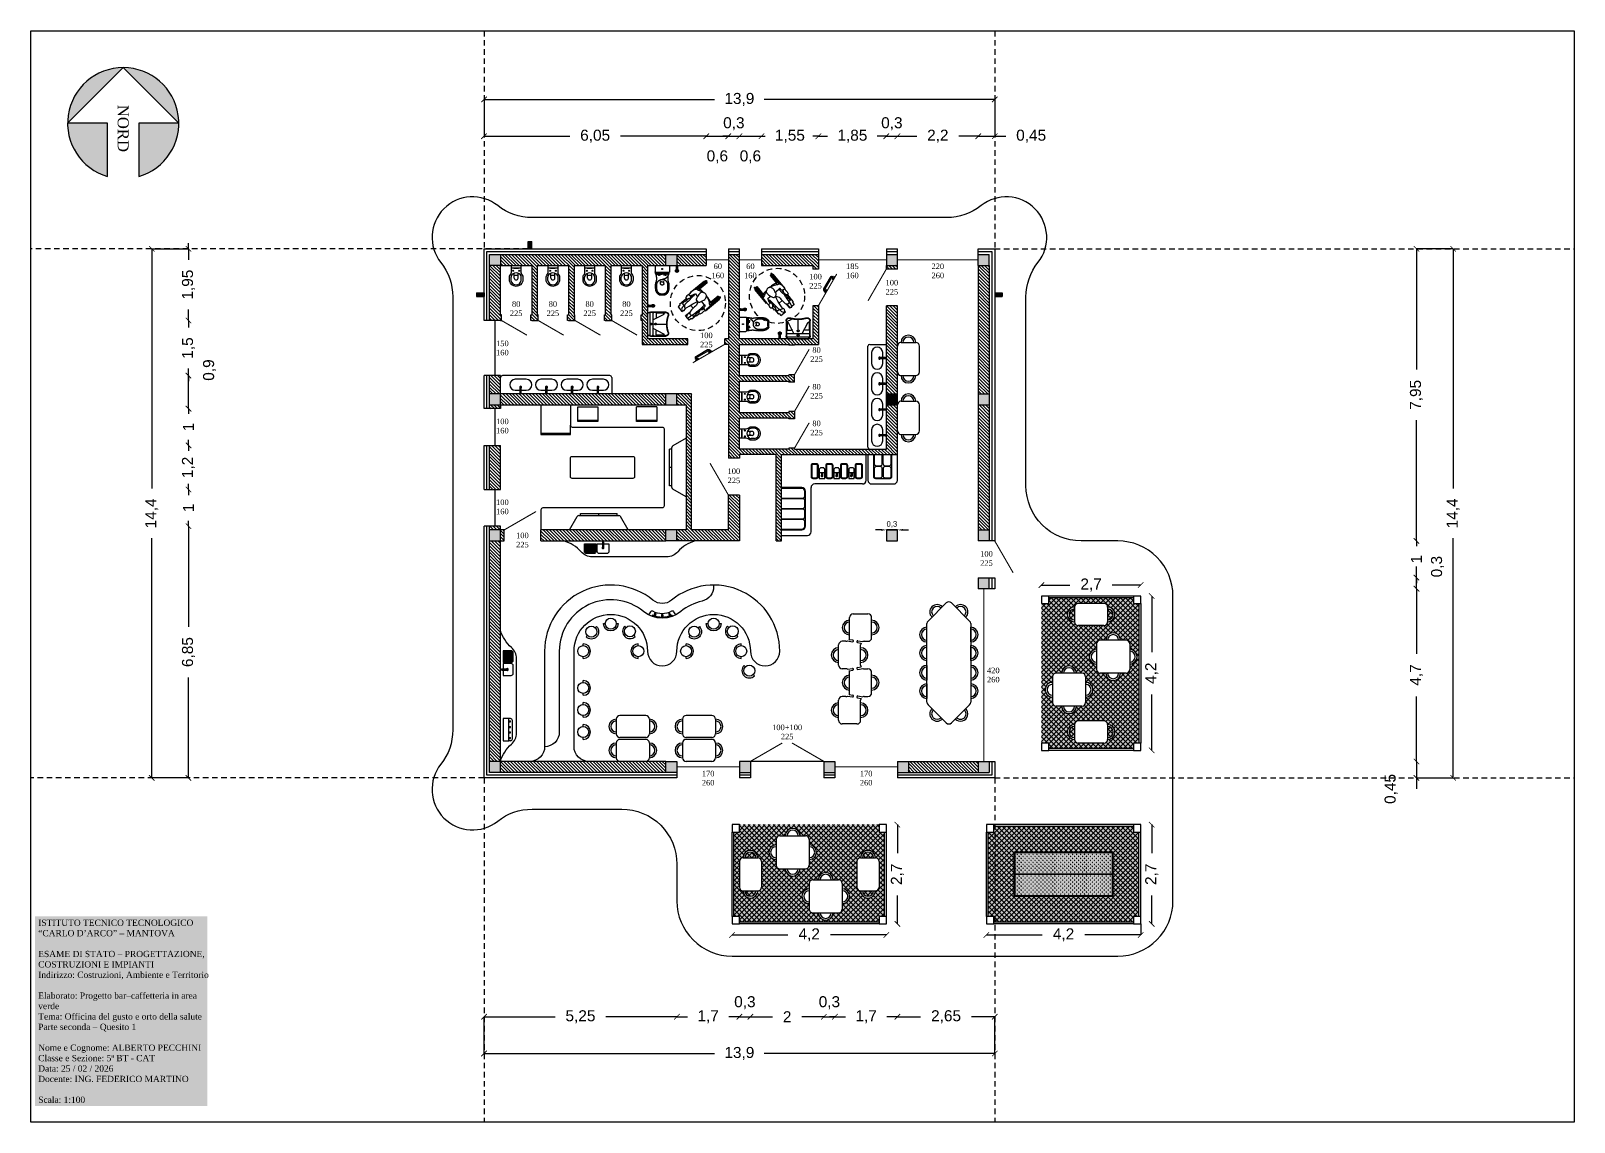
# Model space of a CAD drawing. Header units: millimetres. Extents: x 0 to 2688, y 0 to 2044.
# Drawn here: x 2546.21 to 2588.21, y 2014.14 to 2043.84 of the extents above; entities that cross this region are included whole.
import ezdxf

# ---------------------------------------------------------------- set-up
doc = ezdxf.new("R2010")
doc.units = ezdxf.units.MM
doc.linetypes.add('TRATTEGGIATA', pattern=[0.75, 0.5, -0.25])
doc.styles.get("Standard").update_dxf_attribs({"font": 'arial.ttf'})
doc.linetypes.add('ISOLAMENTO', pattern='A,0.00254,-2.54,[134,ltypeshp.shx,S=2.54,R=0,X=-2.54,Y=0],-5.08,[134,ltypeshp.shx,S=2.54,R=180,X=2.54,Y=0],-2.54', length=10.16254)
doc.dimstyles.new('ISO-25', dxfattribs={"dimtxt": 2.5, "dimasz": 2.5, "dimexe": 1.25, "dimexo": 0.625, "dimtad": 1, "dimtxsty": 'Standard', "dimcen": 2.5, "dimadec": 0, "dimazin": 0, "dimtfac": 1, "dimtmove": 0, "dimatfit": 3, "dimfxl": 1, "dimarcsym": 0})
pattern_1 = [(135, (100, 0), (-0.0449012806, -0.0449012806), [])]
pattern_2 = [(135, (4634.47287, -403.61022), (-0.067351921, -0.067351921), []), (225, (4634.47287, -403.61022), (0.067351921, -0.067351921), [])]

msp = doc.modelspace()

# ---------------------------------------------------------------- texts
at = {"color": 1, "linetype": 'TRATTEGGIATA', "ltscale": 0.3, "insert": (2548.87, 2041.822), "char_height": 0.3, "attachment_point": 1, "rotation": 270}
msp.add_mtext_dynamic_manual_height_columns('{\\fTimes New Roman|b0|i0|c0|p18;NORD}', width=0.3, gutter_width=12.5, heights=[0], dxfattribs=at)
at = {"insert": (2546.407, 2019.647), "char_height": 0.17, "width": 4.51631, "attachment_point": 1, "bg_fill": 1, "box_fill_scale": 1.5, "bg_fill_color": 256, "bg_fill_true_color": 16764159, "bg_fill_transparency": 0}
msp.add_mtext('{\\fTimes New Roman|b0|i0|c0|p18;ISTITUTO TECNICO TECNOLOGICO “CARLO D’ARCO” – MANTOVA\\P\\PESAME DI STATO – PROGETTAZIONE, COSTRUZIONI E IMPIANTI\\PIndirizzo: Costruzioni, Ambiente e Territorio\\P\\PElaborato: Progetto bar–caffetteria in area verde\\PTema: Officina del gusto e orto della salute\\PParte seconda – Quesito 1\\P\\PNome e Cognome: ALBERTO PECCHINI\\PClasse e Sezione: 5ª BT - CAT\\PData: 25 / 02 / 2026\\PDocente: ING. FEDERICO MARTINO\\P\\PScala: 1:100}', dxfattribs=at)

# ---------------------------------------------------------------- blocks, each defined once
blk = doc.blocks.new('NP-C02')
for p, q in [((-0.268, 0.212), (-0.268, 0.712)), ((-0.205, 0.475), (-0.223, 0.475)), ((-0.213, 0.45), (-0.223, 0.45)), ((-0.205, 0.596), (-0.205, 0.464)), ((-0.18, 0.596), (-0.18, 0.464)), ((0.294, 0.596), (0.294, 0.464)), ((0.319, 0.596), (0.319, 0.464)), ((0.319, 0.475), (0.337, 0.475)), ((0.327, 0.45), (0.337, 0.45)), ((0.382, 0.212), (0.382, 0.712)), ((-0.253, 0.153), (-0.185, 0.16)), ((-0.002, 0), (0.11, 0)), ((0.244, 0), (0.282, 0)), ((0.29, 0.22), (0.37, 0.206)), ((-0.178, -0.138), (-0.178, -0.137)), ((-0.168, 0), (-0.121, 0)), ((0.292, -0.138), (0.292, -0.137))]:
    blk.add_line(p, q)
for points in [[(-0.059, 0.476), (-0.099, 0.464), (-0.122, 0.452), (-0.166, 0.421), (-0.219, 0.408), (-0.243, 0.385), (-0.251, 0.371), (-0.259, 0.342), (-0.263, 0.23), (-0.258, 0.175), (-0.252, 0.149), (-0.259, 0.08), (-0.252, 0.05), (-0.243, 0.036), (-0.23, 0.028), (-0.209, 0.028), (-0.202, 0.032), (-0.182, 0.057), (-0.166, 0.089), (-0.154, 0.115), (-0.157, 0.126), (-0.176, 0.149), (-0.186, 0.162), (-0.191, 0.174), (-0.19, 0.199), (-0.168, 0.252), (-0.159, 0.278), (-0.157, 0.295), (-0.145, 0.301), (-0.089, 0.295), (-0.067, 0.291), (-0.057, 0.291)], [(-0.213, 0.409), (-0.213, 0.464), (-0.168, 0.464)], [(-0.168, 0.464), (-0.168, 0.421)], [(0.001, 0.509), (-0.02, 0.497), (-0.05, 0.482), (-0.064, 0.471), (-0.077, 0.453), (-0.082, 0.439), (-0.084, 0.411), (-0.075, 0.359), (-0.058, 0.293), (-0.046, 0.259), (-0.038, 0.242), (-0.019, 0.219), (-0.008, 0.211), (0.017, 0.206), (0.048, 0.206), (0.063, 0.212), (0.087, 0.234), (0.099, 0.25), (0.113, 0.287), (0.114, 0.322), (0.126, 0.364), (0.13, 0.392), (0.126, 0.416), (0.118, 0.44), (0.093, 0.492), (0.09, 0.496), (0.079, 0.5), (0.064, 0.5), (0.057, 0.501), (0.036, 0.51), (0.001, 0.509)], [(0.097, 0.484), (0.107, 0.486), (0.159, 0.484), (0.251, 0.447), (0.3, 0.415), (0.338, 0.407), (0.354, 0.387), (0.365, 0.354), (0.371, 0.254), (0.369, 0.205), (0.363, 0.162), (0.366, 0.099), (0.359, 0.059), (0.348, 0.039), (0.337, 0.032), (0.326, 0.033), (0.309, 0.043), (0.283, 0.08), (0.269, 0.115), (0.27, 0.129), (0.285, 0.156), (0.297, 0.166), (0.302, 0.173), (0.3, 0.196), (0.286, 0.229), (0.28, 0.246), (0.273, 0.288), (0.266, 0.299), (0.256, 0.301), (0.233, 0.297), (0.154, 0.292), (0.136, 0.295), (0.112, 0.282)], [(0.282, 0.464), (0.282, 0.427)], [(0.327, 0.409), (0.327, 0.464), (0.282, 0.464)], [(-0.168, 0.084), (-0.168, -0.064), (-0.213, -0.064), (-0.213, 0.028)], [(-0.168, 0.251), (-0.168, 0.14)], [(-0.161, 0.27), (-0.145, 0.229), (-0.137, 0.16), (-0.123, 0.049), (-0.119, -0.056), (-0.113, -0.103), (-0.099, -0.13), (-0.099, -0.152), (-0.097, -0.213), (-0.083, -0.236), (-0.076, -0.255), (-0.044, -0.269), (-0.023, -0.266), (-0.013, -0.259), (-0.01, -0.238), (0, -0.225), (-0.003, -0.195), (-0.009, -0.182), (-0.021, -0.16), (-0.015, -0.12), (-0.009, -0.047), (0.008, 0.069), (0.037, 0.189), (0.054, 0.206), (0.06, 0.214), (0.073, 0.182), (0.103, 0.126), (0.11, 0.085), (0.107, 0.054), (0.113, -0.057), (0.126, -0.11), (0.15, -0.15), (0.147, -0.156), (0.145, -0.226), (0.15, -0.242), (0.161, -0.278), (0.186, -0.299), (0.197, -0.301), (0.209, -0.291), (0.221, -0.26), (0.229, -0.226), (0.233, -0.188), (0.223, -0.159), (0.237, -0.137), (0.243, -0.014), (0.244, 0.023), (0.255, 0.072), (0.242, 0.183), (0.241, 0.299)], [(0.282, 0.242), (0.282, 0.149)], [(0.282, 0.083), (0.282, -0.064), (0.327, -0.064), (0.327, 0.033)], [(-0.203, -0.064), (-0.203, -0.218), (-0.178, -0.218), (-0.178, -0.288), (-0.018, -0.288), (-0.018, -0.263)], [(-0.099, -0.138), (-0.178, -0.138), (-0.178, -0.064)], [(0.173, -0.288), (0.132, -0.288), (0.132, -0.138), (0.143, -0.138)], [(0.317, -0.064), (0.317, -0.218), (0.292, -0.218), (0.292, -0.288), (0.21, -0.288)], [(0.236, -0.138), (0.292, -0.138), (0.292, -0.064)]]:
    blk.add_lwpolyline(points)
for points in [[(-0.248, 0.376), (-0.248, 0.75, -1), (-0.223, 0.75), (-0.223, 0.404, -1)], [(0.362, 0.364), (0.362, 0.75, 1), (0.337, 0.75), (0.337, 0.407, 1)]]:
    blk.add_lwpolyline(points, format="xyb")
for points in [[(-0.208, 0.736), (-0.178, 0.736), (-0.178, 0.596), (-0.208, 0.596)], [(0.321, 0.736), (0.291, 0.736), (0.291, 0.596), (0.321, 0.596)]]:
    blk.add_lwpolyline(points, close=True)
for centre, radius, start, end in [((0.058, -0.902), 1.396, 93.6699, 99.8201), ((0.058, -0.902), 1.396, 80.27, 88.6181), ((-0.02, -0.065), 0.106, 221.2563, 271.629), ((0.19, -0.117), 0.052, 220.6156, 311.4173)]:
    blk.add_arc(centre, radius, start, end)
blk = doc.blocks.new('*D54')
at = {"color": 0, "lineweight": -2, "transparency": 16777216}
for p, q in [((2569.339, 2030.253), (2569.189, 2030.253)), ((2569.489, 2030.253), (2569.789, 2030.253)), ((2569.939, 2030.253), (2570.089, 2030.253))]:
    blk.add_line(p, q, dxfattribs=at)
at = {"color": 0, "transparency": 16777216}
for points in [[(2569.339, 2030.278), (2569.339, 2030.228), (2569.489, 2030.253)], [(2569.939, 2030.278), (2569.939, 2030.228), (2569.789, 2030.253)]]:
    blk.add_solid(points, dxfattribs=at)
at = {"layer": 'Defpoints', "color": 0, "transparency": 16777216}
for p in [(2569.489, 2030.253), (2569.789, 2030.253), (2569.789, 2029.953)]:
    blk.add_point(p, dxfattribs=at)
at = {"color": 0, "transparency": 16777216, "insert": (2569.639, 2030.403), "char_height": 0.15, "attachment_point": 5}
blk.add_mtext('0,3', dxfattribs=at)
blk = doc.blocks.new('_ArchTick')
at = {"color": 0, "linetype": 'ByBlock', "const_width": 0.15}
blk.add_lwpolyline([(-0.5, -0.5), (0.5, 0.5)], dxfattribs=at)
blk = doc.blocks.new('*D7')
at = {"color": 0, "lineweight": -2, "transparency": 16777216}
for p, q in [((2584.916, 2037.903), (2584.916, 2031.377)), ((2584.916, 2023.503), (2584.916, 2030.028))]:
    blk.add_line(p, q, dxfattribs=at)
at = {"layer": 'Defpoints', "color": 0, "transparency": 16777216}
for p in [(2572.439, 2037.903), (2572.439, 2023.503), (2584.916, 2023.503)]:
    blk.add_point(p, dxfattribs=at)
at = {"color": 0, "lineweight": -2, "transparency": 16777216, "xscale": 0.15, "yscale": 0.15, "zscale": 0.15}
for p, rotation in [((2584.916, 2037.903), 90), ((2584.916, 2023.503), 270)]:
    blk.add_blockref('_ArchTick', p, dxfattribs=dict(at, rotation=rotation))
at = {"color": 0, "transparency": 16777216, "insert": (2584.916, 2030.703), "char_height": 0.3, "attachment_point": 5, "rotation": 90}
blk.add_mtext('14,4', dxfattribs=at)
blk = doc.blocks.new('*D10')
at = {"color": 0, "lineweight": -2, "transparency": 16777216}
for p, q in [((2583.916, 2037.903), (2583.916, 2034.617)), ((2583.916, 2029.953), (2583.916, 2033.238))]:
    blk.add_line(p, q, dxfattribs=at)
at = {"layer": 'Defpoints', "color": 0, "transparency": 16777216}
for p in [(2572.439, 2037.903), (2572.439, 2029.953), (2583.916, 2029.953)]:
    blk.add_point(p, dxfattribs=at)
at = {"color": 0, "lineweight": -2, "transparency": 16777216, "xscale": 0.15, "yscale": 0.15, "zscale": 0.15}
for p, rotation in [((2583.916, 2037.903), 90), ((2583.916, 2029.953), 270)]:
    blk.add_blockref('_ArchTick', p, dxfattribs=dict(at, rotation=rotation))
at = {"color": 0, "transparency": 16777216, "insert": (2583.916, 2033.928), "char_height": 0.3, "attachment_point": 5, "rotation": 90}
blk.add_mtext('7,95', dxfattribs=at)
blk = doc.blocks.new('*D11')
at = {"color": 0, "lineweight": -2, "transparency": 16777216}
for p, q in [((2583.916, 2029.953), (2583.916, 2030.103)), ((2583.916, 2029.953), (2583.916, 2029.808)), ((2583.916, 2028.953), (2583.916, 2029.097)), ((2583.916, 2028.953), (2583.916, 2028.803))]:
    blk.add_line(p, q, dxfattribs=at)
at = {"layer": 'Defpoints', "color": 0, "transparency": 16777216}
for p in [(2572.439, 2029.953), (2572.439, 2028.953), (2583.916, 2028.953)]:
    blk.add_point(p, dxfattribs=at)
at = {"color": 0, "lineweight": -2, "transparency": 16777216, "xscale": 0.15, "yscale": 0.15, "zscale": 0.15}
for p, rotation in [((2583.916, 2029.953), 270), ((2583.916, 2028.953), 90)]:
    blk.add_blockref('_ArchTick', p, dxfattribs=dict(at, rotation=rotation))
at = {"color": 0, "transparency": 16777216, "insert": (2583.916, 2029.453), "char_height": 0.3, "attachment_point": 5, "rotation": 90}
blk.add_mtext('1', dxfattribs=at)
blk = doc.blocks.new('*D12')
at = {"color": 0, "lineweight": -2, "transparency": 16777216}
for p, q in [((2583.916, 2028.653), (2583.916, 2026.882)), ((2583.916, 2023.953), (2583.916, 2025.723))]:
    blk.add_line(p, q, dxfattribs=at)
at = {"layer": 'Defpoints', "color": 0, "transparency": 16777216}
for p in [(2572.439, 2028.653), (2583.916, 2028.653), (2572.439, 2023.953)]:
    blk.add_point(p, dxfattribs=at)
at = {"color": 0, "lineweight": -2, "transparency": 16777216, "xscale": 0.15, "yscale": 0.15, "zscale": 0.15}
for p, rotation in [((2583.916, 2028.653), 90), ((2583.916, 2023.953), 270)]:
    blk.add_blockref('_ArchTick', p, dxfattribs=dict(at, rotation=rotation))
at = {"color": 0, "transparency": 16777216, "insert": (2583.916, 2026.303), "char_height": 0.3, "attachment_point": 5, "rotation": 90}
blk.add_mtext('4,7', dxfattribs=at)
blk = doc.blocks.new('*D13')
at = {"color": 0, "lineweight": -2, "transparency": 16777216}
for p, q in [((2583.916, 2028.953), (2583.916, 2029.253)), ((2583.916, 2028.653), (2583.916, 2028.953)), ((2583.916, 2028.653), (2583.916, 2028.503))]:
    blk.add_line(p, q, dxfattribs=at)
at = {"layer": 'Defpoints', "color": 0, "transparency": 16777216}
for p in [(2572.439, 2028.953), (2572.439, 2028.653), (2583.916, 2028.953)]:
    blk.add_point(p, dxfattribs=at)
at = {"color": 0, "lineweight": -2, "transparency": 16777216, "xscale": 0.15, "yscale": 0.15, "zscale": 0.15}
for p, rotation in [((2583.916, 2028.953), 270), ((2583.916, 2028.653), 90)]:
    blk.add_blockref('_ArchTick', p, dxfattribs=dict(at, rotation=rotation))
at = {"color": 0, "transparency": 16777216, "insert": (2584.49, 2029.253), "char_height": 0.3, "attachment_point": 5, "rotation": 90}
blk.add_mtext('0,3', dxfattribs=at)
blk = doc.blocks.new('*D15')
at = {"color": 0, "lineweight": -2, "transparency": 16777216}
for p, q in [((2573.711, 2028.753), (2574.485, 2028.753)), ((2576.411, 2028.753), (2575.636, 2028.753))]:
    blk.add_line(p, q, dxfattribs=at)
at = {"layer": 'Defpoints', "color": 0, "transparency": 16777216}
for p in [(2576.411, 2028.753), (2573.711, 2028.453), (2576.411, 2028.453)]:
    blk.add_point(p, dxfattribs=at)
at = {"color": 0, "lineweight": -2, "transparency": 16777216, "xscale": 0.15, "yscale": 0.15, "zscale": 0.15, "rotation": 180}
blk.add_blockref('_ArchTick', (2573.711, 2028.753), dxfattribs=at)
at = {"color": 0, "lineweight": -2, "transparency": 16777216, "xscale": 0.15, "yscale": 0.15, "zscale": 0.15}
blk.add_blockref('_ArchTick', (2576.411, 2028.753), dxfattribs=at)
at = {"color": 0, "transparency": 16777216, "insert": (2575.061, 2028.753), "char_height": 0.3, "attachment_point": 5}
blk.add_mtext('2,7', dxfattribs=at)
blk = doc.blocks.new('*D16')
at = {"color": 0, "lineweight": -2, "transparency": 16777216}
for p, q in [((2576.711, 2028.453), (2576.711, 2026.93)), ((2576.711, 2024.253), (2576.711, 2025.775))]:
    blk.add_line(p, q, dxfattribs=at)
at = {"layer": 'Defpoints', "color": 0, "transparency": 16777216}
for p in [(2576.411, 2028.453), (2576.711, 2028.453), (2576.411, 2024.253)]:
    blk.add_point(p, dxfattribs=at)
at = {"color": 0, "lineweight": -2, "transparency": 16777216, "xscale": 0.15, "yscale": 0.15, "zscale": 0.15}
for p, rotation in [((2576.711, 2028.453), 90), ((2576.711, 2024.253), 270)]:
    blk.add_blockref('_ArchTick', p, dxfattribs=dict(at, rotation=rotation))
at = {"color": 0, "transparency": 16777216, "insert": (2576.711, 2026.353), "char_height": 0.3, "attachment_point": 5, "rotation": 90}
blk.add_mtext('4,2', dxfattribs=at)
blk = doc.blocks.new('*D17')
at = {"color": 0, "lineweight": -2, "transparency": 16777216}
for p, q in [((2583.916, 2023.953), (2583.916, 2024.103)), ((2583.916, 2023.953), (2583.916, 2023.503)), ((2583.916, 2023.503), (2583.916, 2023.203))]:
    blk.add_line(p, q, dxfattribs=at)
at = {"layer": 'Defpoints', "color": 0, "transparency": 16777216}
for p in [(2572.439, 2023.953), (2572.439, 2023.503), (2583.916, 2023.503)]:
    blk.add_point(p, dxfattribs=at)
at = {"color": 0, "lineweight": -2, "transparency": 16777216, "xscale": 0.15, "yscale": 0.15, "zscale": 0.15}
for p, rotation in [((2583.916, 2023.953), 270), ((2583.916, 2023.503), 90)]:
    blk.add_blockref('_ArchTick', p, dxfattribs=dict(at, rotation=rotation))
at = {"color": 0, "transparency": 16777216, "insert": (2583.226, 2023.203), "char_height": 0.3, "attachment_point": 5, "rotation": 90}
blk.add_mtext('0,45', dxfattribs=at)
blk = doc.blocks.new('*D23')
at = {"color": 0, "lineweight": -2, "transparency": 16777216}
for p, q in [((2549.497, 2037.903), (2549.497, 2031.377)), ((2549.497, 2023.503), (2549.497, 2030.028))]:
    blk.add_line(p, q, dxfattribs=at)
at = {"layer": 'Defpoints', "color": 0, "transparency": 16777216}
for p in [(2558.539, 2037.903), (2549.497, 2023.503), (2558.539, 2023.503)]:
    blk.add_point(p, dxfattribs=at)
at = {"color": 0, "lineweight": -2, "transparency": 16777216, "xscale": 0.15, "yscale": 0.15, "zscale": 0.15}
for p, rotation in [((2549.497, 2037.903), 90), ((2549.497, 2023.503), 270)]:
    blk.add_blockref('_ArchTick', p, dxfattribs=dict(at, rotation=rotation))
at = {"color": 0, "transparency": 16777216, "insert": (2549.497, 2030.703), "char_height": 0.3, "attachment_point": 5, "rotation": 90}
blk.add_mtext('14,4', dxfattribs=at)
blk = doc.blocks.new('*D22')
at = {"color": 0, "lineweight": -2, "transparency": 16777216}
for p, q in [((2550.497, 2037.903), (2550.497, 2038.053)), ((2550.497, 2037.903), (2550.497, 2037.604)), ((2550.497, 2035.953), (2550.497, 2036.251)), ((2550.497, 2035.953), (2550.497, 2035.803))]:
    blk.add_line(p, q, dxfattribs=at)
at = {"layer": 'Defpoints', "color": 0, "transparency": 16777216}
for p in [(2558.539, 2037.903), (2550.497, 2035.953), (2558.539, 2035.953)]:
    blk.add_point(p, dxfattribs=at)
at = {"color": 0, "lineweight": -2, "transparency": 16777216, "xscale": 0.15, "yscale": 0.15, "zscale": 0.15}
for p, rotation in [((2550.497, 2037.903), 270), ((2550.497, 2035.953), 90)]:
    blk.add_blockref('_ArchTick', p, dxfattribs=dict(at, rotation=rotation))
at = {"color": 0, "transparency": 16777216, "insert": (2550.497, 2036.928), "char_height": 0.3, "attachment_point": 5, "rotation": 90}
blk.add_mtext('1,95', dxfattribs=at)
blk = doc.blocks.new('*D19')
at = {"color": 0, "lineweight": -2, "transparency": 16777216}
for p, q in [((2550.497, 2035.953), (2550.497, 2036.103)), ((2550.497, 2035.953), (2550.497, 2035.763)), ((2550.497, 2034.453), (2550.497, 2034.642)), ((2550.497, 2034.453), (2550.497, 2034.303))]:
    blk.add_line(p, q, dxfattribs=at)
at = {"layer": 'Defpoints', "color": 0, "transparency": 16777216}
for p in [(2558.539, 2035.953), (2550.497, 2034.453), (2558.539, 2034.453)]:
    blk.add_point(p, dxfattribs=at)
at = {"color": 0, "lineweight": -2, "transparency": 16777216, "xscale": 0.15, "yscale": 0.15, "zscale": 0.15}
for p, rotation in [((2550.497, 2035.953), 270), ((2550.497, 2034.453), 90)]:
    blk.add_blockref('_ArchTick', p, dxfattribs=dict(at, rotation=rotation))
at = {"color": 0, "transparency": 16777216, "insert": (2550.497, 2035.203), "char_height": 0.3, "attachment_point": 5, "rotation": 90}
blk.add_mtext('1,5', dxfattribs=at)
blk = doc.blocks.new('*D20')
at = {"color": 0, "lineweight": -2, "transparency": 16777216}
for p, q in [((2550.497, 2033.553), (2550.497, 2033.703)), ((2550.497, 2033.553), (2550.497, 2033.408)), ((2550.497, 2032.553), (2550.497, 2032.697)), ((2550.497, 2032.553), (2550.497, 2032.403))]:
    blk.add_line(p, q, dxfattribs=at)
at = {"layer": 'Defpoints', "color": 0, "transparency": 16777216}
for p in [(2550.497, 2033.553), (2558.539, 2033.553), (2558.539, 2032.553)]:
    blk.add_point(p, dxfattribs=at)
at = {"color": 0, "lineweight": -2, "transparency": 16777216, "xscale": 0.15, "yscale": 0.15, "zscale": 0.15}
for p, rotation in [((2550.497, 2033.553), 270), ((2550.497, 2032.553), 90)]:
    blk.add_blockref('_ArchTick', p, dxfattribs=dict(at, rotation=rotation))
at = {"color": 0, "transparency": 16777216, "insert": (2550.497, 2033.053), "char_height": 0.3, "attachment_point": 5, "rotation": 90}
blk.add_mtext('1', dxfattribs=at)
blk = doc.blocks.new('*D21')
at = {"color": 0, "lineweight": -2, "transparency": 16777216}
for p, q in [((2550.497, 2034.453), (2550.497, 2034.603)), ((2550.497, 2033.553), (2550.497, 2034.453))]:
    blk.add_line(p, q, dxfattribs=at)
at = {"layer": 'Defpoints', "color": 0, "transparency": 16777216}
for p in [(2550.497, 2034.453), (2558.539, 2034.453), (2558.539, 2033.553)]:
    blk.add_point(p, dxfattribs=at)
at = {"color": 0, "lineweight": -2, "transparency": 16777216, "xscale": 0.15, "yscale": 0.15, "zscale": 0.15}
for p, rotation in [((2550.497, 2034.453), 90), ((2550.497, 2033.553), 270)]:
    blk.add_blockref('_ArchTick', p, dxfattribs=dict(at, rotation=rotation))
at = {"color": 0, "transparency": 16777216, "insert": (2551.071, 2034.603), "char_height": 0.3, "attachment_point": 5, "rotation": 90}
blk.add_mtext('0,9', dxfattribs=at)
blk = doc.blocks.new('*D24')
at = {"color": 0, "lineweight": -2, "transparency": 16777216}
for p, q in [((2550.497, 2032.553), (2550.497, 2032.703)), ((2550.497, 2032.553), (2550.497, 2032.51)), ((2550.497, 2031.353), (2550.497, 2031.395)), ((2550.497, 2031.353), (2550.497, 2031.203))]:
    blk.add_line(p, q, dxfattribs=at)
at = {"layer": 'Defpoints', "color": 0, "transparency": 16777216}
for p in [(2550.497, 2032.553), (2558.539, 2032.553), (2558.539, 2031.353)]:
    blk.add_point(p, dxfattribs=at)
at = {"color": 0, "lineweight": -2, "transparency": 16777216, "xscale": 0.15, "yscale": 0.15, "zscale": 0.15}
for p, rotation in [((2550.497, 2032.553), 270), ((2550.497, 2031.353), 90)]:
    blk.add_blockref('_ArchTick', p, dxfattribs=dict(at, rotation=rotation))
at = {"color": 0, "transparency": 16777216, "insert": (2550.497, 2031.953), "char_height": 0.3, "attachment_point": 5, "rotation": 90}
blk.add_mtext('1,2', dxfattribs=at)
blk = doc.blocks.new('*D25')
at = {"color": 0, "lineweight": -2, "transparency": 16777216}
for p, q in [((2550.497, 2031.353), (2550.497, 2031.503)), ((2550.497, 2031.353), (2550.497, 2031.208)), ((2550.497, 2030.353), (2550.497, 2030.497)), ((2550.497, 2030.353), (2550.497, 2030.203))]:
    blk.add_line(p, q, dxfattribs=at)
at = {"layer": 'Defpoints', "color": 0, "transparency": 16777216}
for p in [(2550.497, 2031.353), (2558.539, 2031.353), (2558.539, 2030.353)]:
    blk.add_point(p, dxfattribs=at)
at = {"color": 0, "lineweight": -2, "transparency": 16777216, "xscale": 0.15, "yscale": 0.15, "zscale": 0.15}
for p, rotation in [((2550.497, 2031.353), 270), ((2550.497, 2030.353), 90)]:
    blk.add_blockref('_ArchTick', p, dxfattribs=dict(at, rotation=rotation))
at = {"color": 0, "transparency": 16777216, "insert": (2550.497, 2030.853), "char_height": 0.3, "attachment_point": 5, "rotation": 90}
blk.add_mtext('1', dxfattribs=at)
blk = doc.blocks.new('*D26')
at = {"color": 0, "lineweight": -2, "transparency": 16777216}
for p, q in [((2550.497, 2030.353), (2550.497, 2027.619)), ((2550.497, 2023.503), (2550.497, 2026.236))]:
    blk.add_line(p, q, dxfattribs=at)
at = {"layer": 'Defpoints', "color": 0, "transparency": 16777216}
for p in [(2550.497, 2030.353), (2558.539, 2030.353), (2558.539, 2023.503)]:
    blk.add_point(p, dxfattribs=at)
at = {"color": 0, "lineweight": -2, "transparency": 16777216, "xscale": 0.15, "yscale": 0.15, "zscale": 0.15}
for p, rotation in [((2550.497, 2030.353), 90), ((2550.497, 2023.503), 270)]:
    blk.add_blockref('_ArchTick', p, dxfattribs=dict(at, rotation=rotation))
at = {"color": 0, "transparency": 16777216, "insert": (2550.497, 2026.928), "char_height": 0.3, "attachment_point": 5, "rotation": 90}
blk.add_mtext('6,85', dxfattribs=at)
blk = doc.blocks.new('*D27')
at = {"color": 0, "lineweight": -2, "transparency": 16777216}
for p, q in [((2572.211, 2019.231), (2573.733, 2019.231)), ((2576.411, 2019.231), (2574.888, 2019.231))]:
    blk.add_line(p, q, dxfattribs=at)
at = {"layer": 'Defpoints', "color": 0, "transparency": 16777216}
for p in [(2572.211, 2019.531), (2576.411, 2019.531), (2572.211, 2019.231)]:
    blk.add_point(p, dxfattribs=at)
at = {"color": 0, "lineweight": -2, "transparency": 16777216, "xscale": 0.15, "yscale": 0.15, "zscale": 0.15, "rotation": 180}
blk.add_blockref('_ArchTick', (2572.211, 2019.231), dxfattribs=at)
at = {"color": 0, "lineweight": -2, "transparency": 16777216, "xscale": 0.15, "yscale": 0.15, "zscale": 0.15}
blk.add_blockref('_ArchTick', (2576.411, 2019.231), dxfattribs=at)
at = {"color": 0, "transparency": 16777216, "insert": (2574.311, 2019.231), "char_height": 0.3, "attachment_point": 5}
blk.add_mtext('4,2', dxfattribs=at)
blk = doc.blocks.new('*D28')
at = {"color": 0, "lineweight": -2, "transparency": 16777216}
for p, q in [((2576.711, 2022.231), (2576.711, 2021.457)), ((2576.711, 2019.531), (2576.711, 2020.306))]:
    blk.add_line(p, q, dxfattribs=at)
at = {"layer": 'Defpoints', "color": 0, "transparency": 16777216}
for p in [(2576.411, 2022.231), (2576.711, 2022.231), (2576.411, 2019.531)]:
    blk.add_point(p, dxfattribs=at)
at = {"color": 0, "lineweight": -2, "transparency": 16777216, "xscale": 0.15, "yscale": 0.15, "zscale": 0.15}
for p, rotation in [((2576.711, 2022.231), 90), ((2576.711, 2019.531), 270)]:
    blk.add_blockref('_ArchTick', p, dxfattribs=dict(at, rotation=rotation))
at = {"color": 0, "transparency": 16777216, "insert": (2576.711, 2020.881), "char_height": 0.3, "attachment_point": 5, "rotation": 90}
blk.add_mtext('2,7', dxfattribs=at)
blk = doc.blocks.new('*D29')
at = {"color": 0, "lineweight": -2, "transparency": 16777216}
for p, q in [((2565.289, 2019.231), (2566.812, 2019.231)), ((2569.489, 2019.231), (2567.967, 2019.231))]:
    blk.add_line(p, q, dxfattribs=at)
at = {"layer": 'Defpoints', "color": 0, "transparency": 16777216}
for p in [(2565.289, 2019.531), (2569.489, 2019.531), (2565.289, 2019.231)]:
    blk.add_point(p, dxfattribs=at)
at = {"color": 0, "lineweight": -2, "transparency": 16777216, "xscale": 0.15, "yscale": 0.15, "zscale": 0.15, "rotation": 180}
blk.add_blockref('_ArchTick', (2565.289, 2019.231), dxfattribs=at)
at = {"color": 0, "lineweight": -2, "transparency": 16777216, "xscale": 0.15, "yscale": 0.15, "zscale": 0.15}
blk.add_blockref('_ArchTick', (2569.489, 2019.231), dxfattribs=at)
at = {"color": 0, "transparency": 16777216, "insert": (2567.389, 2019.231), "char_height": 0.3, "attachment_point": 5}
blk.add_mtext('4,2', dxfattribs=at)
blk = doc.blocks.new('*D30')
at = {"color": 0, "lineweight": -2, "transparency": 16777216}
for p, q in [((2569.789, 2022.231), (2569.789, 2021.457)), ((2569.789, 2019.531), (2569.789, 2020.306))]:
    blk.add_line(p, q, dxfattribs=at)
at = {"layer": 'Defpoints', "color": 0, "transparency": 16777216}
for p in [(2569.489, 2022.231), (2569.789, 2022.231), (2569.489, 2019.531)]:
    blk.add_point(p, dxfattribs=at)
at = {"color": 0, "lineweight": -2, "transparency": 16777216, "xscale": 0.15, "yscale": 0.15, "zscale": 0.15}
for p, rotation in [((2569.789, 2022.231), 90), ((2569.789, 2019.531), 270)]:
    blk.add_blockref('_ArchTick', p, dxfattribs=dict(at, rotation=rotation))
at = {"color": 0, "transparency": 16777216, "insert": (2569.789, 2020.881), "char_height": 0.3, "attachment_point": 5, "rotation": 90}
blk.add_mtext('2,7', dxfattribs=at)
blk = doc.blocks.new('*D31')
at = {"color": 0, "lineweight": -2, "transparency": 16777216}
for p, q in [((2558.539, 2016.003), (2564.813, 2016.003)), ((2572.439, 2016.003), (2566.165, 2016.003))]:
    blk.add_line(p, q, dxfattribs=at)
at = {"layer": 'Defpoints', "color": 0, "transparency": 16777216}
for p in [(2558.539, 2023.503), (2572.439, 2023.503), (2572.439, 2016.003)]:
    blk.add_point(p, dxfattribs=at)
at = {"color": 0, "lineweight": -2, "transparency": 16777216, "xscale": 0.15, "yscale": 0.15, "zscale": 0.15, "rotation": 180}
blk.add_blockref('_ArchTick', (2558.539, 2016.003), dxfattribs=at)
at = {"color": 0, "lineweight": -2, "transparency": 16777216, "xscale": 0.15, "yscale": 0.15, "zscale": 0.15}
blk.add_blockref('_ArchTick', (2572.439, 2016.003), dxfattribs=at)
at = {"color": 0, "transparency": 16777216, "insert": (2565.489, 2016.003), "char_height": 0.3, "attachment_point": 5}
blk.add_mtext('13,9', dxfattribs=at)
blk = doc.blocks.new('*D32')
at = {"color": 0, "lineweight": -2, "transparency": 16777216}
for p, q in [((2558.539, 2017.003), (2560.474, 2017.003)), ((2563.789, 2017.003), (2561.855, 2017.003))]:
    blk.add_line(p, q, dxfattribs=at)
at = {"layer": 'Defpoints', "color": 0, "transparency": 16777216}
for p in [(2558.539, 2023.503), (2563.789, 2023.503), (2563.789, 2017.003)]:
    blk.add_point(p, dxfattribs=at)
at = {"color": 0, "lineweight": -2, "transparency": 16777216, "xscale": 0.15, "yscale": 0.15, "zscale": 0.15, "rotation": 180}
blk.add_blockref('_ArchTick', (2558.539, 2017.003), dxfattribs=at)
at = {"color": 0, "lineweight": -2, "transparency": 16777216, "xscale": 0.15, "yscale": 0.15, "zscale": 0.15}
blk.add_blockref('_ArchTick', (2563.789, 2017.003), dxfattribs=at)
at = {"color": 0, "transparency": 16777216, "insert": (2561.164, 2017.003), "char_height": 0.3, "attachment_point": 5}
blk.add_mtext('5,25', dxfattribs=at)
blk = doc.blocks.new('*D33')
at = {"color": 0, "lineweight": -2, "transparency": 16777216}
for p, q in [((2563.789, 2017.003), (2563.639, 2017.003)), ((2563.789, 2017.003), (2564.08, 2017.003)), ((2565.489, 2017.003), (2565.198, 2017.003)), ((2565.489, 2017.003), (2565.639, 2017.003))]:
    blk.add_line(p, q, dxfattribs=at)
at = {"layer": 'Defpoints', "color": 0, "transparency": 16777216}
for p in [(2563.789, 2023.503), (2565.489, 2023.503), (2565.489, 2017.003)]:
    blk.add_point(p, dxfattribs=at)
at = {"color": 0, "lineweight": -2, "transparency": 16777216, "xscale": 0.15, "yscale": 0.15, "zscale": 0.15}
blk.add_blockref('_ArchTick', (2563.789, 2017.003), dxfattribs=at)
at = {"color": 0, "lineweight": -2, "transparency": 16777216, "xscale": 0.15, "yscale": 0.15, "zscale": 0.15, "rotation": 180}
blk.add_blockref('_ArchTick', (2565.489, 2017.003), dxfattribs=at)
at = {"color": 0, "transparency": 16777216, "insert": (2564.639, 2017.003), "char_height": 0.3, "attachment_point": 5}
blk.add_mtext('1,7', dxfattribs=at)
blk = doc.blocks.new('*D34')
at = {"color": 0, "lineweight": -2, "transparency": 16777216}
for p, q in [((2565.489, 2017.003), (2565.339, 2017.003)), ((2565.489, 2017.003), (2565.789, 2017.003)), ((2565.789, 2017.003), (2565.939, 2017.003))]:
    blk.add_line(p, q, dxfattribs=at)
at = {"layer": 'Defpoints', "color": 0, "transparency": 16777216}
for p in [(2565.489, 2023.503), (2565.789, 2023.503), (2565.789, 2017.003)]:
    blk.add_point(p, dxfattribs=at)
at = {"color": 0, "lineweight": -2, "transparency": 16777216, "xscale": 0.15, "yscale": 0.15, "zscale": 0.15}
blk.add_blockref('_ArchTick', (2565.489, 2017.003), dxfattribs=at)
at = {"color": 0, "lineweight": -2, "transparency": 16777216, "xscale": 0.15, "yscale": 0.15, "zscale": 0.15, "rotation": 180}
blk.add_blockref('_ArchTick', (2565.789, 2017.003), dxfattribs=at)
at = {"color": 0, "transparency": 16777216, "insert": (2565.639, 2017.385), "char_height": 0.3, "attachment_point": 5}
blk.add_mtext('0,3', dxfattribs=at)
blk = doc.blocks.new('*D35')
at = {"color": 0, "lineweight": -2, "transparency": 16777216}
for p, q in [((2565.789, 2017.003), (2566.39, 2017.003)), ((2567.789, 2017.003), (2567.189, 2017.003))]:
    blk.add_line(p, q, dxfattribs=at)
at = {"layer": 'Defpoints', "color": 0, "transparency": 16777216}
for p in [(2565.789, 2023.503), (2567.789, 2023.503), (2567.789, 2017.003)]:
    blk.add_point(p, dxfattribs=at)
at = {"color": 0, "lineweight": -2, "transparency": 16777216, "xscale": 0.15, "yscale": 0.15, "zscale": 0.15, "rotation": 180}
blk.add_blockref('_ArchTick', (2565.789, 2017.003), dxfattribs=at)
at = {"color": 0, "lineweight": -2, "transparency": 16777216, "xscale": 0.15, "yscale": 0.15, "zscale": 0.15}
blk.add_blockref('_ArchTick', (2567.789, 2017.003), dxfattribs=at)
at = {"color": 0, "transparency": 16777216, "insert": (2566.789, 2017.003), "char_height": 0.3, "attachment_point": 5}
blk.add_mtext('2', dxfattribs=at)
blk = doc.blocks.new('*D37')
at = {"color": 0, "lineweight": -2, "transparency": 16777216}
for p, q in [((2568.089, 2017.003), (2567.939, 2017.003)), ((2568.089, 2017.003), (2568.38, 2017.003)), ((2569.789, 2017.003), (2569.498, 2017.003)), ((2569.789, 2017.003), (2569.939, 2017.003))]:
    blk.add_line(p, q, dxfattribs=at)
at = {"layer": 'Defpoints', "color": 0, "transparency": 16777216}
for p in [(2568.089, 2023.503), (2569.789, 2023.503), (2569.789, 2017.003)]:
    blk.add_point(p, dxfattribs=at)
at = {"color": 0, "lineweight": -2, "transparency": 16777216, "xscale": 0.15, "yscale": 0.15, "zscale": 0.15}
blk.add_blockref('_ArchTick', (2568.089, 2017.003), dxfattribs=at)
at = {"color": 0, "lineweight": -2, "transparency": 16777216, "xscale": 0.15, "yscale": 0.15, "zscale": 0.15, "rotation": 180}
blk.add_blockref('_ArchTick', (2569.789, 2017.003), dxfattribs=at)
at = {"color": 0, "transparency": 16777216, "insert": (2568.939, 2017.003), "char_height": 0.3, "attachment_point": 5}
blk.add_mtext('1,7', dxfattribs=at)
blk = doc.blocks.new('*D38')
at = {"color": 0, "lineweight": -2, "transparency": 16777216}
for p, q in [((2569.789, 2017.003), (2570.421, 2017.003)), ((2572.439, 2017.003), (2571.808, 2017.003))]:
    blk.add_line(p, q, dxfattribs=at)
at = {"layer": 'Defpoints', "color": 0, "transparency": 16777216}
for p in [(2569.789, 2023.503), (2572.439, 2023.503), (2572.439, 2017.003)]:
    blk.add_point(p, dxfattribs=at)
at = {"color": 0, "lineweight": -2, "transparency": 16777216, "xscale": 0.15, "yscale": 0.15, "zscale": 0.15, "rotation": 180}
blk.add_blockref('_ArchTick', (2569.789, 2017.003), dxfattribs=at)
at = {"color": 0, "lineweight": -2, "transparency": 16777216, "xscale": 0.15, "yscale": 0.15, "zscale": 0.15}
blk.add_blockref('_ArchTick', (2572.439, 2017.003), dxfattribs=at)
at = {"color": 0, "transparency": 16777216, "insert": (2571.114, 2017.003), "char_height": 0.3, "attachment_point": 5}
blk.add_mtext('2,65', dxfattribs=at)
blk = doc.blocks.new('*D39')
at = {"color": 0, "lineweight": -2, "transparency": 16777216}
for p, q in [((2567.789, 2017.003), (2567.639, 2017.003)), ((2567.789, 2017.003), (2568.089, 2017.003)), ((2568.089, 2017.003), (2568.239, 2017.003))]:
    blk.add_line(p, q, dxfattribs=at)
at = {"layer": 'Defpoints', "color": 0, "transparency": 16777216}
for p in [(2567.789, 2023.503), (2568.089, 2023.503), (2568.089, 2017.003)]:
    blk.add_point(p, dxfattribs=at)
at = {"color": 0, "lineweight": -2, "transparency": 16777216, "xscale": 0.15, "yscale": 0.15, "zscale": 0.15}
blk.add_blockref('_ArchTick', (2567.789, 2017.003), dxfattribs=at)
at = {"color": 0, "lineweight": -2, "transparency": 16777216, "xscale": 0.15, "yscale": 0.15, "zscale": 0.15, "rotation": 180}
blk.add_blockref('_ArchTick', (2568.089, 2017.003), dxfattribs=at)
at = {"color": 0, "transparency": 16777216, "insert": (2567.939, 2017.385), "char_height": 0.3, "attachment_point": 5}
blk.add_mtext('0,3', dxfattribs=at)
blk = doc.blocks.new('*D42')
at = {"color": 0, "lineweight": -2, "transparency": 16777216}
for p, q in [((2558.539, 2041.968), (2564.813, 2041.968)), ((2572.439, 2041.968), (2566.165, 2041.968))]:
    blk.add_line(p, q, dxfattribs=at)
at = {"layer": 'Defpoints', "color": 0, "transparency": 16777216}
for p in [(2572.439, 2041.968), (2558.539, 2034.468), (2572.439, 2034.468)]:
    blk.add_point(p, dxfattribs=at)
at = {"color": 0, "lineweight": -2, "transparency": 16777216, "xscale": 0.15, "yscale": 0.15, "zscale": 0.15, "rotation": 180}
blk.add_blockref('_ArchTick', (2558.539, 2041.968), dxfattribs=at)
at = {"color": 0, "lineweight": -2, "transparency": 16777216, "xscale": 0.15, "yscale": 0.15, "zscale": 0.15}
blk.add_blockref('_ArchTick', (2572.439, 2041.968), dxfattribs=at)
at = {"color": 0, "transparency": 16777216, "insert": (2565.489, 2041.968), "char_height": 0.3, "attachment_point": 5}
blk.add_mtext('13,9', dxfattribs=at)
blk = doc.blocks.new('*D43')
at = {"color": 0, "lineweight": -2, "transparency": 16777216}
for p, q in [((2558.539, 2040.968), (2560.873, 2040.968)), ((2564.589, 2040.968), (2562.256, 2040.968))]:
    blk.add_line(p, q, dxfattribs=at)
at = {"layer": 'Defpoints', "color": 0, "transparency": 16777216}
for p in [(2564.589, 2040.968), (2558.539, 2037.903), (2564.589, 2037.903)]:
    blk.add_point(p, dxfattribs=at)
at = {"color": 0, "lineweight": -2, "transparency": 16777216, "xscale": 0.15, "yscale": 0.15, "zscale": 0.15, "rotation": 180}
blk.add_blockref('_ArchTick', (2558.539, 2040.968), dxfattribs=at)
at = {"color": 0, "lineweight": -2, "transparency": 16777216, "xscale": 0.15, "yscale": 0.15, "zscale": 0.15}
blk.add_blockref('_ArchTick', (2564.589, 2040.968), dxfattribs=at)
at = {"color": 0, "transparency": 16777216, "insert": (2561.564, 2040.968), "char_height": 0.3, "attachment_point": 5}
blk.add_mtext('6,05', dxfattribs=at)
blk = doc.blocks.new('*D44')
at = {"color": 0, "lineweight": -2, "transparency": 16777216}
for p, q in [((2564.589, 2040.968), (2564.439, 2040.968)), ((2564.589, 2040.968), (2565.189, 2040.968)), ((2565.189, 2040.968), (2565.339, 2040.968))]:
    blk.add_line(p, q, dxfattribs=at)
at = {"layer": 'Defpoints', "color": 0, "transparency": 16777216}
for p in [(2565.189, 2040.968), (2564.589, 2037.903), (2565.189, 2037.903)]:
    blk.add_point(p, dxfattribs=at)
at = {"color": 0, "lineweight": -2, "transparency": 16777216, "xscale": 0.15, "yscale": 0.15, "zscale": 0.15}
blk.add_blockref('_ArchTick', (2564.589, 2040.968), dxfattribs=at)
at = {"color": 0, "lineweight": -2, "transparency": 16777216, "xscale": 0.15, "yscale": 0.15, "zscale": 0.15, "rotation": 180}
blk.add_blockref('_ArchTick', (2565.189, 2040.968), dxfattribs=at)
at = {"color": 0, "transparency": 16777216, "insert": (2564.889, 2040.405), "char_height": 0.3, "attachment_point": 5}
blk.add_mtext('0,6', dxfattribs=at)
blk = doc.blocks.new('*D45')
at = {"color": 0, "lineweight": -2, "transparency": 16777216}
for p, q in [((2565.189, 2040.968), (2565.039, 2040.968)), ((2565.189, 2040.968), (2565.489, 2040.968)), ((2565.489, 2040.968), (2565.639, 2040.968))]:
    blk.add_line(p, q, dxfattribs=at)
at = {"layer": 'Defpoints', "color": 0, "transparency": 16777216}
for p in [(2565.489, 2040.968), (2565.189, 2037.903), (2565.489, 2037.903)]:
    blk.add_point(p, dxfattribs=at)
at = {"color": 0, "lineweight": -2, "transparency": 16777216, "xscale": 0.15, "yscale": 0.15, "zscale": 0.15}
blk.add_blockref('_ArchTick', (2565.189, 2040.968), dxfattribs=at)
at = {"color": 0, "lineweight": -2, "transparency": 16777216, "xscale": 0.15, "yscale": 0.15, "zscale": 0.15, "rotation": 180}
blk.add_blockref('_ArchTick', (2565.489, 2040.968), dxfattribs=at)
at = {"color": 0, "transparency": 16777216, "insert": (2565.339, 2041.307), "char_height": 0.3, "attachment_point": 5}
blk.add_mtext('0,3', dxfattribs=at)
blk = doc.blocks.new('*D46')
at = {"color": 0, "lineweight": -2, "transparency": 16777216}
blk.add_line((2565.489, 2040.968), (2566.089, 2040.968), dxfattribs=at)
at = {"layer": 'Defpoints', "color": 0, "transparency": 16777216}
for p in [(2566.089, 2040.968), (2565.489, 2037.903), (2566.089, 2037.903)]:
    blk.add_point(p, dxfattribs=at)
at = {"color": 0, "lineweight": -2, "transparency": 16777216, "xscale": 0.15, "yscale": 0.15, "zscale": 0.15, "rotation": 180}
blk.add_blockref('_ArchTick', (2565.489, 2040.968), dxfattribs=at)
at = {"color": 0, "lineweight": -2, "transparency": 16777216, "xscale": 0.15, "yscale": 0.15, "zscale": 0.15}
blk.add_blockref('_ArchTick', (2566.089, 2040.968), dxfattribs=at)
at = {"color": 0, "transparency": 16777216, "insert": (2565.789, 2040.405), "char_height": 0.3, "attachment_point": 5}
blk.add_mtext('0,6', dxfattribs=at)
blk = doc.blocks.new('*D47')
at = {"color": 0, "lineweight": -2, "transparency": 16777216}
for p, q in [((2567.639, 2040.968), (2567.489, 2040.968)), ((2567.639, 2040.968), (2567.888, 2040.968)), ((2569.489, 2040.968), (2569.241, 2040.968)), ((2569.489, 2040.968), (2569.639, 2040.968))]:
    blk.add_line(p, q, dxfattribs=at)
at = {"layer": 'Defpoints', "color": 0, "transparency": 16777216}
for p in [(2569.489, 2040.968), (2567.639, 2037.903), (2569.489, 2037.903)]:
    blk.add_point(p, dxfattribs=at)
at = {"color": 0, "lineweight": -2, "transparency": 16777216, "xscale": 0.15, "yscale": 0.15, "zscale": 0.15}
blk.add_blockref('_ArchTick', (2567.639, 2040.968), dxfattribs=at)
at = {"color": 0, "lineweight": -2, "transparency": 16777216, "xscale": 0.15, "yscale": 0.15, "zscale": 0.15, "rotation": 180}
blk.add_blockref('_ArchTick', (2569.489, 2040.968), dxfattribs=at)
at = {"color": 0, "transparency": 16777216, "insert": (2568.564, 2040.968), "char_height": 0.3, "attachment_point": 5}
blk.add_mtext('1,85', dxfattribs=at)
blk = doc.blocks.new('*D40')
at = {"color": 0, "lineweight": -2, "transparency": 16777216}
for p, q in [((2569.489, 2040.968), (2569.339, 2040.968)), ((2569.489, 2040.968), (2569.789, 2040.968)), ((2569.789, 2040.968), (2569.939, 2040.968))]:
    blk.add_line(p, q, dxfattribs=at)
at = {"layer": 'Defpoints', "color": 0, "transparency": 16777216}
for p in [(2569.789, 2040.968), (2569.489, 2037.903), (2569.789, 2037.903)]:
    blk.add_point(p, dxfattribs=at)
at = {"color": 0, "lineweight": -2, "transparency": 16777216, "xscale": 0.15, "yscale": 0.15, "zscale": 0.15}
blk.add_blockref('_ArchTick', (2569.489, 2040.968), dxfattribs=at)
at = {"color": 0, "lineweight": -2, "transparency": 16777216, "xscale": 0.15, "yscale": 0.15, "zscale": 0.15, "rotation": 180}
blk.add_blockref('_ArchTick', (2569.789, 2040.968), dxfattribs=at)
at = {"color": 0, "transparency": 16777216, "insert": (2569.639, 2041.307), "char_height": 0.3, "attachment_point": 5}
blk.add_mtext('0,3', dxfattribs=at)
blk = doc.blocks.new('*D41')
at = {"color": 0, "lineweight": -2, "transparency": 16777216}
for p, q in [((2566.089, 2040.968), (2566.188, 2040.968)), ((2567.639, 2040.968), (2567.541, 2040.968))]:
    blk.add_line(p, q, dxfattribs=at)
at = {"layer": 'Defpoints', "color": 0, "transparency": 16777216}
for p in [(2567.639, 2040.968), (2566.089, 2037.903), (2567.639, 2037.903)]:
    blk.add_point(p, dxfattribs=at)
at = {"color": 0, "lineweight": -2, "transparency": 16777216, "xscale": 0.15, "yscale": 0.15, "zscale": 0.15, "rotation": 180}
blk.add_blockref('_ArchTick', (2566.089, 2040.968), dxfattribs=at)
at = {"color": 0, "lineweight": -2, "transparency": 16777216, "xscale": 0.15, "yscale": 0.15, "zscale": 0.15}
blk.add_blockref('_ArchTick', (2567.639, 2040.968), dxfattribs=at)
at = {"color": 0, "transparency": 16777216, "insert": (2566.864, 2040.968), "char_height": 0.3, "attachment_point": 5}
blk.add_mtext('1,55', dxfattribs=at)
blk = doc.blocks.new('*D48')
at = {"color": 0, "lineweight": -2, "transparency": 16777216}
for p, q in [((2569.789, 2040.968), (2570.315, 2040.968)), ((2571.989, 2040.968), (2571.463, 2040.968))]:
    blk.add_line(p, q, dxfattribs=at)
at = {"layer": 'Defpoints', "color": 0, "transparency": 16777216}
for p in [(2571.989, 2040.968), (2569.789, 2037.903), (2571.989, 2037.903)]:
    blk.add_point(p, dxfattribs=at)
at = {"color": 0, "lineweight": -2, "transparency": 16777216, "xscale": 0.15, "yscale": 0.15, "zscale": 0.15, "rotation": 180}
blk.add_blockref('_ArchTick', (2569.789, 2040.968), dxfattribs=at)
at = {"color": 0, "lineweight": -2, "transparency": 16777216, "xscale": 0.15, "yscale": 0.15, "zscale": 0.15}
blk.add_blockref('_ArchTick', (2571.989, 2040.968), dxfattribs=at)
at = {"color": 0, "transparency": 16777216, "insert": (2570.889, 2040.968), "char_height": 0.3, "attachment_point": 5}
blk.add_mtext('2,2', dxfattribs=at)
blk = doc.blocks.new('*D49')
at = {"color": 0, "lineweight": -2, "transparency": 16777216}
for p, q in [((2571.989, 2040.968), (2571.839, 2040.968)), ((2571.989, 2040.968), (2572.439, 2040.968)), ((2572.439, 2040.968), (2572.739, 2040.968))]:
    blk.add_line(p, q, dxfattribs=at)
at = {"layer": 'Defpoints', "color": 0, "transparency": 16777216}
for p in [(2572.439, 2040.968), (2571.989, 2037.903), (2572.439, 2037.903)]:
    blk.add_point(p, dxfattribs=at)
at = {"color": 0, "lineweight": -2, "transparency": 16777216, "xscale": 0.15, "yscale": 0.15, "zscale": 0.15}
blk.add_blockref('_ArchTick', (2571.989, 2040.968), dxfattribs=at)
at = {"color": 0, "lineweight": -2, "transparency": 16777216, "xscale": 0.15, "yscale": 0.15, "zscale": 0.15, "rotation": 180}
blk.add_blockref('_ArchTick', (2572.439, 2040.968), dxfattribs=at)
at = {"color": 0, "transparency": 16777216, "insert": (2573.43, 2040.968), "char_height": 0.3, "attachment_point": 5}
blk.add_mtext('0,45', dxfattribs=at)
blk = doc.blocks.new('MIS')
at = {"true_color": 0x9e623d, "transparency": 33554687}
h = blk.add_hatch(color=25, dxfattribs=at)
h.paths.add_polyline_path([(2559.739, 2038.103), (2559.739, 2038.053), (2559.839, 2038.053), (2559.839, 2038.103)])
h.paths.add_polyline_path([(2559.739, 2038.053), (2559.739, 2037.953), (2559.839, 2037.953), (2559.839, 2038.053)])
h.paths.add_polyline_path([(2559.739, 2037.953), (2559.739, 2037.903), (2559.839, 2037.903), (2559.839, 2037.953)])
h = blk.add_hatch()
h.set_pattern_fill('ANSI31', color=6, scale=0.02, angle=450)
h.set_pattern_definition(pattern_1)
h.paths.add_polyline_path([(2558.989, 2023.953), (2558.989, 2023.653), (2563.489, 2023.653), (2563.489, 2023.953)])
h.paths.add_polyline_path([(2558.689, 2029.953), (2558.689, 2023.953), (2558.989, 2023.953), (2558.989, 2029.953)])
h.paths.add_polyline_path([(2558.689, 2034.453), (2558.689, 2033.953), (2558.989, 2033.953), (2558.989, 2034.453)])
h.paths.add_polyline_path([(2558.689, 2033.653), (2558.689, 2033.553), (2558.989, 2033.553), (2558.989, 2033.653)])
h.paths.add_polyline_path([(2558.689, 2030.353), (2558.689, 2030.253), (2558.989, 2030.253), (2558.989, 2030.353)])
h.paths.add_polyline_path([(2558.989, 2030.253), (2558.989, 2029.953), (2559.089, 2029.953), (2559.089, 2030.253)])
h.paths.add_polyline_path([(2558.689, 2037.453), (2558.689, 2035.953), (2558.989, 2035.953), (2559.014, 2035.953), (2559.014, 2036.103), (2558.989, 2036.103), (2558.989, 2037.453)])
h.paths.add_polyline_path([(2558.989, 2037.753), (2558.989, 2037.453), (2559.839, 2037.453), (2559.839, 2036.103), (2559.814, 2036.103), (2559.814, 2035.953), (2559.839, 2035.953), (2559.989, 2035.953), (2560.014, 2035.953), (2560.014, 2036.103), (2559.989, 2036.103), (2559.989, 2037.453), (2560.839, 2037.453), (2560.839, 2036.103), (2560.814, 2036.103), (2560.814, 2035.953), (2560.839, 2035.953), (2560.989, 2035.953), (2561.014, 2035.953), (2561.014, 2036.103), (2560.989, 2036.103), (2560.989, 2037.453), (2561.839, 2037.453), (2561.839, 2036.103), (2561.814, 2036.103), (2561.814, 2035.953), (2561.839, 2035.953), (2561.989, 2035.953), (2562.014, 2035.953), (2562.014, 2036.103), (2561.989, 2036.103), (2561.989, 2037.453), (2562.839, 2037.453), (2562.839, 2036.103), (2562.814, 2036.103), (2562.814, 2035.953), (2562.839, 2035.953), (2562.839, 2035.303), (2564.089, 2035.303), (2564.089, 2035.453), (2562.989, 2035.453), (2562.989, 2037.453), (2563.489, 2037.453), (2563.489, 2037.753)])
h.paths.add_polyline_path([(2563.789, 2037.753), (2563.789, 2037.453), (2564.589, 2037.453), (2564.589, 2037.753)])
h.paths.add_polyline_path([(2565.189, 2037.753), (2565.189, 2035.453), (2565.089, 2035.453), (2565.089, 2035.303), (2565.189, 2035.303), (2565.189, 2032.203), (2565.489, 2032.203), (2565.489, 2032.303), (2566.489, 2032.303), (2566.489, 2029.953), (2566.639, 2029.953), (2566.639, 2032.303), (2569.789, 2032.303), (2569.789, 2033.653), (2569.489, 2033.653), (2569.489, 2032.453), (2566.989, 2032.453), (2566.989, 2032.478), (2566.839, 2032.478), (2566.839, 2032.453), (2565.489, 2032.453), (2565.489, 2033.303), (2566.839, 2033.303), (2566.839, 2033.278), (2566.989, 2033.278), (2566.989, 2033.478), (2566.839, 2033.478), (2566.839, 2033.453), (2565.489, 2033.453), (2565.489, 2034.303), (2566.839, 2034.303), (2566.839, 2034.278), (2566.989, 2034.278), (2566.989, 2034.478), (2566.839, 2034.478), (2566.839, 2034.453), (2565.489, 2034.453), (2565.489, 2035.303), (2566.839, 2035.303), (2566.839, 2035.278), (2566.989, 2035.278), (2566.989, 2035.303), (2567.639, 2035.303), (2567.639, 2036.353), (2567.489, 2036.353), (2567.489, 2035.453), (2565.489, 2035.453), (2565.489, 2037.753)])
h.paths.add_polyline_path([(2569.489, 2036.353), (2569.489, 2033.953), (2569.789, 2033.953), (2569.789, 2036.353)], flags=17)
h.paths.add_polyline_path([(2571.989, 2037.453), (2571.989, 2033.953), (2572.289, 2033.953), (2572.289, 2037.453)])
h.paths.add_polyline_path([(2571.989, 2033.653), (2571.989, 2030.253), (2572.289, 2030.253), (2572.289, 2033.653)])
h.paths.add_polyline_path([(2570.089, 2023.953), (2570.089, 2023.653), (2571.989, 2023.653), (2571.989, 2023.953)])
h.paths.add_polyline_path([(2565.189, 2031.203), (2565.189, 2030.253), (2564.189, 2030.253), (2564.189, 2033.953), (2563.789, 2033.953), (2563.789, 2033.653), (2564.039, 2033.653), (2564.039, 2030.253), (2563.789, 2030.253), (2563.789, 2029.953), (2565.489, 2029.953), (2565.489, 2031.203)])
h.paths.add_polyline_path([(2560.089, 2030.253), (2560.089, 2029.953), (2563.489, 2029.953), (2563.489, 2030.253)])
h.paths.add_polyline_path([(2558.989, 2033.953), (2558.989, 2033.653), (2563.489, 2033.653), (2563.489, 2033.953)])
h.paths.add_polyline_path([(2558.689, 2031.353), (2558.989, 2031.353), (2558.989, 2032.553), (2558.689, 2032.553)])
h = blk.add_hatch(color=6)
h.dxf.hatch_style = 1
h.paths.add_polyline_path([(2565.789, 2023.953), (2565.489, 2023.953), (2565.489, 2023.653), (2565.789, 2023.653)])
h.paths.add_polyline_path([(2567.789, 2023.953), (2567.789, 2023.653), (2568.089, 2023.653), (2568.089, 2023.953)])
h.paths.add_polyline_path([(2572.289, 2023.953), (2571.989, 2023.953), (2571.989, 2023.653), (2572.289, 2023.653)])
h.paths.add_polyline_path([(2570.089, 2023.653), (2570.089, 2023.953), (2569.789, 2023.953), (2569.789, 2023.653)])
h.paths.add_polyline_path([(2572.289, 2028.653), (2572.289, 2028.953), (2571.989, 2028.953), (2571.989, 2028.653)])
h.paths.add_polyline_path([(2569.789, 2030.253), (2569.489, 2030.253), (2569.489, 2029.953), (2569.789, 2029.953)])
h.paths.add_polyline_path([(2572.289, 2030.253), (2571.989, 2030.253), (2571.989, 2029.953), (2572.289, 2029.953)])
h.paths.add_polyline_path([(2571.989, 2033.953), (2571.989, 2033.653), (2572.289, 2033.653), (2572.289, 2033.953)])
h.paths.add_polyline_path([(2571.989, 2037.453), (2572.289, 2037.453), (2572.289, 2037.753), (2571.989, 2037.753)])
h.paths.add_polyline_path([(2569.789, 2037.753), (2569.489, 2037.753), (2569.489, 2037.453), (2569.789, 2037.453)])
h.paths.add_polyline_path([(2563.789, 2037.753), (2563.489, 2037.753), (2563.489, 2037.453), (2563.563, 2037.453), (2563.789, 2037.453)])
h.paths.add_polyline_path([(2563.789, 2033.953), (2563.489, 2033.953), (2563.489, 2033.653), (2563.789, 2033.653)])
h.paths.add_polyline_path([(2563.489, 2029.953), (2563.789, 2029.953), (2563.789, 2030.253), (2563.489, 2030.253)])
h.paths.add_polyline_path([(2558.989, 2033.953), (2558.689, 2033.953), (2558.689, 2033.653), (2558.989, 2033.653)])
h.paths.add_polyline_path([(2558.689, 2030.253), (2558.689, 2029.953), (2558.989, 2029.953), (2558.989, 2030.253)])
h.paths.add_polyline_path([(2558.989, 2037.453), (2558.989, 2037.753), (2558.689, 2037.753), (2558.689, 2037.453)])
h.paths.add_polyline_path([(2558.689, 2023.653), (2558.989, 2023.653), (2558.989, 2023.953), (2558.689, 2023.953)])
h.paths.add_polyline_path([(2563.789, 2023.653), (2563.789, 2023.953), (2563.489, 2023.953), (2563.489, 2023.653)])
h = blk.add_hatch()
h.set_pattern_fill('ANSI31', color=6, scale=0.02, angle=450)
h.set_pattern_definition(pattern_1)
h.paths.add_polyline_path([(2569.489, 2037.453), (2569.489, 2037.353), (2569.789, 2037.353), (2569.789, 2037.453)])
h.paths.add_polyline_path([(2566.089, 2037.753), (2566.089, 2037.453), (2567.489, 2037.453), (2567.489, 2037.353), (2567.639, 2037.353), (2567.639, 2037.753)])
h = blk.add_hatch(color=25, dxfattribs=at)
h.paths.add_polyline_path([(2558.539, 2036.703), (2558.489, 2036.703), (2558.489, 2036.603), (2558.539, 2036.603)])
h.paths.add_polyline_path([(2558.489, 2036.703), (2558.389, 2036.703), (2558.389, 2036.603), (2558.489, 2036.603)])
h.paths.add_polyline_path([(2558.389, 2036.703), (2558.339, 2036.703), (2558.339, 2036.603), (2558.389, 2036.603)])
h = blk.add_hatch(color=25, dxfattribs=at)
h.paths.add_polyline_path([(2572.639, 2036.703), (2572.589, 2036.703), (2572.589, 2036.603), (2572.639, 2036.603)])
h.paths.add_polyline_path([(2572.589, 2036.703), (2572.489, 2036.703), (2572.489, 2036.603), (2572.589, 2036.603)])
h.paths.add_polyline_path([(2572.489, 2036.703), (2572.439, 2036.703), (2572.439, 2036.603), (2572.489, 2036.603)])
h = blk.add_hatch(color=6)
h.dxf.hatch_style = 1
h.paths.add_polyline_path([(2569.489, 2033.653), (2569.789, 2033.653), (2569.789, 2033.953), (2569.489, 2033.953)])
at = {"true_color": 0xa19f8c, "transparency": 33554564}
h = blk.add_hatch(color=253, dxfattribs=at)
h.paths.add_polyline_path([(2573.911, 2028.403), (2573.911, 2028.253), (2573.711, 2028.253), (2573.711, 2024.453), (2573.911, 2024.453), (2573.911, 2024.303), (2576.211, 2024.303), (2576.211, 2024.453), (2576.361, 2024.453), (2576.361, 2028.253), (2576.211, 2028.253), (2576.211, 2028.403)])
h.paths.add_polyline_path([(2575.511, 2024.953, -1), (2575.511, 2024.553, -0.414214), (2575.411, 2024.453), (2574.711, 2024.453, -0.414214), (2574.611, 2024.553, -1), (2574.611, 2024.953, -0.414214), (2574.711, 2025.053), (2575.411, 2025.053, -0.414214)], flags=16)
h.paths.add_polyline_path([(2575.511, 2024.903, -1), (2575.511, 2024.603)], flags=0)
h.paths.add_polyline_path([(2575.461, 2026.353), (2575.311, 2026.353, -0.414214), (2575.211, 2026.453), (2575.211, 2026.603, -1), (2575.211, 2027.003), (2575.211, 2027.153, -0.414214), (2575.311, 2027.253), (2575.461, 2027.253, -1), (2575.861, 2027.253), (2576.011, 2027.253, -0.414214), (2576.111, 2027.153), (2576.111, 2027.003, -1), (2576.111, 2026.603), (2576.111, 2026.453, -0.414214), (2576.011, 2026.353), (2575.861, 2026.353, -1)], flags=16)
h.paths.add_polyline_path([(2574.911, 2025.703), (2574.911, 2025.553, -0.414214), (2574.811, 2025.453), (2574.661, 2025.453, -1), (2574.261, 2025.453), (2574.111, 2025.453, -0.414214), (2574.011, 2025.553), (2574.011, 2025.703, -1), (2574.011, 2026.103), (2574.011, 2026.253, -0.414214), (2574.111, 2026.353), (2574.261, 2026.353, -1), (2574.661, 2026.353), (2574.811, 2026.353, -0.414214), (2574.911, 2026.253), (2574.911, 2026.103, -1)], flags=16)
h.paths.add_polyline_path([(2574.611, 2024.603, -1), (2574.611, 2024.903)], flags=0)
h.paths.add_polyline_path([(2575.411, 2027.653), (2574.711, 2027.653, -0.414214), (2574.611, 2027.753, -1), (2574.611, 2028.153, -0.414214), (2574.711, 2028.253), (2575.411, 2028.253, -0.414214), (2575.511, 2028.153, -1), (2575.511, 2027.753, -0.414214)], flags=16)
h.paths.add_polyline_path([(2575.511, 2028.103, -1), (2575.511, 2027.803)], flags=0)
h.paths.add_polyline_path([(2574.611, 2027.803, -1), (2574.611, 2028.103)], flags=0)
at = {"true_color": 0xffffff, "transparency": 33554687}
h = blk.add_hatch(dxfattribs=at)
h.set_pattern_fill('ANSI37', scale=0.03, angle=90, style=0)
h.set_pattern_definition(pattern_2)
h.paths.add_polyline_path([(2576.211, 2028.253), (2576.211, 2028.403), (2573.911, 2028.403), (2573.911, 2028.253), (2573.711, 2028.253), (2573.711, 2024.453), (2573.911, 2024.453), (2573.911, 2024.303), (2576.211, 2024.303), (2576.211, 2024.453), (2576.361, 2024.453), (2576.361, 2028.253)])
h.paths.add_polyline_path([(2575.461, 2026.353), (2575.311, 2026.353, -0.414214), (2575.211, 2026.453), (2575.211, 2026.603, -1), (2575.211, 2027.003), (2575.211, 2027.153, -0.414214), (2575.311, 2027.253), (2575.461, 2027.253, -1), (2575.861, 2027.253), (2576.011, 2027.253, -0.414214), (2576.111, 2027.153), (2576.111, 2027.003, -1), (2576.111, 2026.603), (2576.111, 2026.453, -0.414214), (2576.011, 2026.353), (2575.861, 2026.353, -1)], flags=16)
h.paths.add_polyline_path([(2575.511, 2024.553, -0.414214), (2575.411, 2024.453), (2574.711, 2024.453, -0.414214), (2574.611, 2024.553, -1), (2574.611, 2024.953, -0.414214), (2574.711, 2025.053), (2575.411, 2025.053, -0.414214), (2575.511, 2024.953, -1)], flags=16)
h.paths.add_polyline_path([(2575.511, 2024.603), (2575.511, 2024.903, -1)], flags=0)
h.paths.add_polyline_path([(2574.911, 2025.703), (2574.911, 2025.553, -0.414214), (2574.811, 2025.453), (2574.661, 2025.453, -1), (2574.261, 2025.453), (2574.111, 2025.453, -0.414214), (2574.011, 2025.553), (2574.011, 2025.703, -1), (2574.011, 2026.103), (2574.011, 2026.253, -0.414214), (2574.111, 2026.353), (2574.261, 2026.353, -1), (2574.661, 2026.353), (2574.811, 2026.353, -0.414214), (2574.911, 2026.253), (2574.911, 2026.103, -1)], flags=16)
h.paths.add_polyline_path([(2574.611, 2024.603, -1), (2574.611, 2024.903)], flags=0)
h.paths.add_polyline_path([(2575.411, 2027.653), (2574.711, 2027.653, -0.414214), (2574.611, 2027.753, -1), (2574.611, 2028.153, -0.414214), (2574.711, 2028.253), (2575.411, 2028.253, -0.414214), (2575.511, 2028.153, -1), (2575.511, 2027.753, -0.414214)], flags=16)
h.paths.add_polyline_path([(2575.511, 2028.103, -1), (2575.511, 2027.803)], flags=0)
h.paths.add_polyline_path([(2574.611, 2027.803, -1), (2574.611, 2028.103)], flags=0)
h = blk.add_hatch(color=7, dxfattribs=at)
h.paths.add_polyline_path([(2575.511, 2024.903), (2575.511, 2024.603, 1)])
h.paths.add_polyline_path([(2574.611, 2024.603), (2574.611, 2024.903, 1)])
h.paths.add_polyline_path([(2574.611, 2027.803), (2574.611, 2028.103, 1)])
h.paths.add_polyline_path([(2575.511, 2027.803, 1), (2575.511, 2028.103)])
at = {"true_color": 0xa19f8c, "transparency": 33554564}
h = blk.add_hatch(color=253, dxfattribs=at)
h.paths.add_polyline_path([(2565.489, 2022.231), (2565.489, 2022.031), (2565.339, 2022.031), (2565.339, 2019.731), (2565.489, 2019.731), (2565.489, 2019.581), (2569.289, 2019.581), (2569.289, 2019.731), (2569.439, 2019.731), (2569.439, 2022.031), (2569.289, 2022.031), (2569.289, 2022.231)])
h.paths.add_polyline_path([(2568.039, 2020.731), (2568.189, 2020.731, -0.414214), (2568.289, 2020.631), (2568.289, 2020.481, -1), (2568.289, 2020.081), (2568.289, 2019.931, -0.414214), (2568.189, 2019.831), (2568.039, 2019.831, -1), (2567.639, 2019.831), (2567.489, 2019.831, -0.414214), (2567.389, 2019.931), (2567.389, 2020.081, -1), (2567.389, 2020.481), (2567.389, 2020.631, -0.414214), (2567.489, 2020.731), (2567.639, 2020.731, -1)], flags=16)
h.paths.add_polyline_path([(2567.389, 2021.281), (2567.389, 2021.131, -0.414214), (2567.289, 2021.031), (2567.139, 2021.031, -1), (2566.739, 2021.031), (2566.589, 2021.031, -0.414214), (2566.489, 2021.131), (2566.489, 2021.281, -1), (2566.489, 2021.681), (2566.489, 2021.831, -0.414214), (2566.589, 2021.931), (2566.739, 2021.931, -1), (2567.139, 2021.931), (2567.289, 2021.931, -0.414214), (2567.389, 2021.831), (2567.389, 2021.681, -1)], flags=16)
h.paths.add_polyline_path([(2568.689, 2021.231, -0.414214), (2568.789, 2021.331, -1), (2569.189, 2021.331, -0.414214), (2569.289, 2021.231), (2569.289, 2020.531, -0.414214), (2569.189, 2020.431, -1), (2568.789, 2020.431, -0.414214), (2568.689, 2020.531)], flags=16)
h.paths.add_polyline_path([(2568.839, 2021.331, -1), (2569.139, 2021.331)], flags=0)
h.paths.add_polyline_path([(2569.139, 2020.431, -1), (2568.839, 2020.431)], flags=0)
h.paths.add_polyline_path([(2566.089, 2020.531, -0.414214), (2565.989, 2020.431, -1), (2565.589, 2020.431, -0.414214), (2565.489, 2020.531), (2565.489, 2021.231, -0.414214), (2565.589, 2021.331, -1), (2565.989, 2021.331, -0.414214), (2566.089, 2021.231)], flags=16)
h.paths.add_polyline_path([(2565.639, 2021.331, -1), (2565.939, 2021.331)], flags=0)
h.paths.add_polyline_path([(2565.939, 2020.431, -1), (2565.639, 2020.431)], flags=0)
at = {"true_color": 0xffffff, "transparency": 33554687}
h = blk.add_hatch(dxfattribs=at)
h.set_pattern_fill('ANSI37', scale=0.03, angle=90, style=0)
h.set_pattern_definition(pattern_2)
h.paths.add_polyline_path([(2565.489, 2022.231), (2565.489, 2022.031), (2565.339, 2022.031), (2565.339, 2019.731), (2565.489, 2019.731), (2565.489, 2019.581), (2569.289, 2019.581), (2569.289, 2019.731), (2569.439, 2019.731), (2569.439, 2022.031), (2569.289, 2022.031), (2569.289, 2022.231)])
h.paths.add_polyline_path([(2567.389, 2021.281), (2567.389, 2021.131, -0.414214), (2567.289, 2021.031), (2567.139, 2021.031, -1), (2566.739, 2021.031), (2566.589, 2021.031, -0.414214), (2566.489, 2021.131), (2566.489, 2021.281, -1), (2566.489, 2021.681), (2566.489, 2021.831, -0.414214), (2566.589, 2021.931), (2566.739, 2021.931, -1), (2567.139, 2021.931), (2567.289, 2021.931, -0.414214), (2567.389, 2021.831), (2567.389, 2021.681, -1)], flags=16)
h.paths.add_polyline_path([(2568.789, 2021.331, -1), (2569.189, 2021.331, -0.414214), (2569.289, 2021.231), (2569.289, 2020.531, -0.414214), (2569.189, 2020.431, -1), (2568.789, 2020.431, -0.414214), (2568.689, 2020.531), (2568.689, 2021.231, -0.414214)], flags=16)
h.paths.add_polyline_path([(2568.839, 2021.331, -1), (2569.139, 2021.331)], flags=0)
h.paths.add_polyline_path([(2568.039, 2020.731), (2568.189, 2020.731, -0.414214), (2568.289, 2020.631), (2568.289, 2020.481, -1), (2568.289, 2020.081), (2568.289, 2019.931, -0.414214), (2568.189, 2019.831), (2568.039, 2019.831, -1), (2567.639, 2019.831), (2567.489, 2019.831, -0.414214), (2567.389, 2019.931), (2567.389, 2020.081, -1), (2567.389, 2020.481), (2567.389, 2020.631, -0.414214), (2567.489, 2020.731), (2567.639, 2020.731, -1)], flags=16)
h.paths.add_polyline_path([(2569.139, 2020.431, -1), (2568.839, 2020.431)], flags=0)
h.paths.add_polyline_path([(2566.089, 2021.231), (2566.089, 2020.531, -0.414214), (2565.989, 2020.431, -1), (2565.589, 2020.431, -0.414214), (2565.489, 2020.531), (2565.489, 2021.231, -0.414214), (2565.589, 2021.331, -1), (2565.989, 2021.331, -0.414214)], flags=16)
h.paths.add_polyline_path([(2565.639, 2021.331, -1), (2565.939, 2021.331)], flags=0)
h.paths.add_polyline_path([(2565.939, 2020.431, -1), (2565.639, 2020.431)], flags=0)
at = {"true_color": 0xa19f8c, "transparency": 33554564}
h = blk.add_hatch(color=253, dxfattribs=at)
h.paths.add_polyline_path([(2576.211, 2019.581), (2576.211, 2019.731), (2576.361, 2019.731), (2576.361, 2022.031), (2576.211, 2022.031), (2576.211, 2022.181), (2572.411, 2022.181), (2572.411, 2022.031), (2572.261, 2022.031), (2572.261, 2019.731), (2572.411, 2019.731), (2572.411, 2019.581)])
h.paths.add_polyline_path([(2572.961, 2021.481), (2572.961, 2020.281), (2575.661, 2020.281), (2575.661, 2021.481)], flags=16)
at = {"true_color": 0xffffff, "transparency": 33554687}
h = blk.add_hatch(dxfattribs=at)
h.set_pattern_fill('ANSI37', scale=0.03, angle=90, style=0)
h.set_pattern_definition(pattern_2)
h.paths.add_polyline_path([(2572.411, 2022.181), (2572.411, 2022.031), (2572.261, 2022.031), (2572.261, 2019.731), (2572.411, 2019.731), (2572.411, 2019.581), (2576.211, 2019.581), (2576.211, 2019.731), (2576.361, 2019.731), (2576.361, 2022.031), (2576.211, 2022.031), (2576.211, 2022.181)])
h.paths.add_polyline_path([(2575.661, 2020.281), (2575.661, 2021.481), (2572.961, 2021.481), (2572.961, 2020.281)], flags=16)
at = {"true_color": 0xffffff, "transparency": 33554661}
h = blk.add_hatch(color=7, dxfattribs=at)
h.paths.add_polyline_path([(2565.639, 2020.431, 1), (2565.939, 2020.431)])
h.paths.add_polyline_path([(2565.939, 2021.331, 1), (2565.639, 2021.331)])
h.paths.add_polyline_path([(2568.839, 2021.331), (2569.139, 2021.331, 1)])
h.paths.add_polyline_path([(2568.839, 2020.431, 1), (2569.139, 2020.431)])
at = {"true_color": 0xc8dfa5, "transparency": 33554687}
h = blk.add_hatch(color=9, dxfattribs=at)
h.paths.add_polyline_path([(2572.961, 2020.281), (2575.661, 2020.281), (2575.661, 2021.481), (2572.961, 2021.481)])
h.paths.add_polyline_path([(2572.981, 2020.891), (2575.641, 2020.891), (2575.641, 2021.461), (2572.981, 2021.461)], flags=16)
h.paths.add_polyline_path([(2572.981, 2020.301), (2575.641, 2020.301), (2575.641, 2020.871), (2572.981, 2020.871)], flags=16)
at = {"transparency": 33554687}
h = blk.add_hatch(color=26, dxfattribs=at)
h.paths.add_polyline_path([(2572.981, 2020.871), (2572.981, 2020.301), (2575.641, 2020.301), (2575.641, 2020.871)])
h.paths.add_polyline_path([(2572.981, 2021.461), (2572.981, 2020.891), (2575.641, 2020.891), (2575.641, 2021.461)])
at = {"true_color": 0x83b13e, "transparency": 33554687}
h = blk.add_hatch(dxfattribs=at)
h.set_pattern_fill('GRASS', color=65, scale=0.003, angle=90, style=0)
h.set_pattern_definition([(180, (100, 0), (-0.0538815367, -0.0538815367), [0.0142875, -0.0934755734]), (135, (100, 0), (-0.0538815367, -0.0538815367), [0.0142875, -0.0619125]), (225, (100, 0), (0.0538815367, -0.0538815367), [0.0142875, -0.0619125])])
h.paths.add_polyline_path([(2572.981, 2020.871), (2572.981, 2020.301), (2575.641, 2020.301), (2575.641, 2020.871)])
h.paths.add_polyline_path([(2575.641, 2020.891), (2575.641, 2021.461), (2572.981, 2021.461), (2572.981, 2020.891)])
for p, q in [((2559.739, 2037.903), (2559.739, 2038.103)), ((2559.739, 2038.103), (2559.839, 2038.103)), ((2559.739, 2038.053), (2559.839, 2038.053)), ((2559.739, 2037.953), (2559.839, 2037.953)), ((2559.739, 2037.903), (2559.839, 2037.903)), ((2559.839, 2037.903), (2559.839, 2038.103)), ((2564.589, 2037.903), (2564.589, 2037.453)), ((2565.189, 2037.903), (2565.189, 2035.453)), ((2565.489, 2035.453), (2565.489, 2037.903)), ((2566.089, 2037.903), (2566.089, 2037.453)), ((2567.639, 2037.903), (2567.639, 2037.353)), ((2569.489, 2037.903), (2569.489, 2037.453)), ((2569.789, 2037.453), (2569.789, 2037.903)), ((2571.989, 2037.453), (2571.989, 2037.903)), ((2558.689, 2035.953), (2558.689, 2037.753)), ((2558.689, 2037.753), (2564.589, 2037.753)), ((2558.989, 2037.453), (2558.689, 2037.453)), ((2558.989, 2037.753), (2558.989, 2037.453)), ((2558.989, 2036.103), (2558.989, 2037.453)), ((2558.989, 2037.453), (2559.839, 2037.453)), ((2559.839, 2037.453), (2559.839, 2036.103)), ((2559.989, 2037.453), (2560.839, 2037.453)), ((2559.989, 2037.453), (2559.989, 2036.103)), ((2560.839, 2037.453), (2560.839, 2036.103)), ((2560.989, 2037.453), (2561.839, 2037.453)), ((2560.989, 2037.453), (2560.989, 2036.103)), ((2561.839, 2037.453), (2561.839, 2036.103)), ((2561.989, 2037.453), (2562.839, 2037.453)), ((2561.989, 2037.453), (2561.989, 2036.103)), ((2562.839, 2037.453), (2562.839, 2036.103)), ((2562.989, 2037.453), (2564.589, 2037.453)), ((2562.989, 2037.453), (2562.989, 2035.453)), ((2563.193, 2037.434), (2563.194, 2037.436)), ((2563.193, 2037.433), (2563.193, 2037.434)), ((2563.193, 2037.433), (2563.193, 2037.278)), ((2563.194, 2037.44), (2563.195, 2037.441)), ((2563.194, 2037.438), (2563.194, 2037.44)), ((2563.194, 2037.436), (2563.194, 2037.438)), ((2563.195, 2037.441), (2563.196, 2037.442)), ((2563.196, 2037.442), (2563.197, 2037.444)), ((2563.197, 2037.444), (2563.198, 2037.445)), ((2563.198, 2037.445), (2563.199, 2037.447)), ((2563.199, 2037.447), (2563.2, 2037.448)), ((2563.2, 2037.448), (2563.202, 2037.449)), ((2563.202, 2037.449), (2563.203, 2037.45)), ((2563.203, 2037.45), (2563.205, 2037.451)), ((2563.205, 2037.451), (2563.206, 2037.451)), ((2563.206, 2037.451), (2563.208, 2037.452)), ((2563.208, 2037.452), (2563.21, 2037.452)), ((2563.21, 2037.452), (2563.211, 2037.453)), ((2563.211, 2037.453), (2563.213, 2037.453)), ((2563.213, 2037.453), (2563.563, 2037.453)), ((2563.489, 2037.453), (2563.489, 2037.753)), ((2563.563, 2037.453), (2563.565, 2037.453)), ((2563.565, 2037.453), (2563.567, 2037.452)), ((2563.567, 2037.452), (2563.568, 2037.452)), ((2563.568, 2037.452), (2563.57, 2037.451)), ((2563.57, 2037.451), (2563.572, 2037.451)), ((2563.572, 2037.451), (2563.573, 2037.45)), ((2563.573, 2037.45), (2563.575, 2037.449)), ((2563.575, 2037.449), (2563.576, 2037.448)), ((2563.576, 2037.448), (2563.577, 2037.447)), ((2563.577, 2037.447), (2563.579, 2037.445)), ((2563.579, 2037.445), (2563.58, 2037.444)), ((2563.58, 2037.444), (2563.58, 2037.442)), ((2563.58, 2037.442), (2563.581, 2037.441)), ((2563.581, 2037.441), (2563.582, 2037.44)), ((2563.582, 2037.44), (2563.583, 2037.438)), ((2563.583, 2037.438), (2563.583, 2037.436)), ((2563.583, 2037.436), (2563.583, 2037.434)), ((2563.583, 2037.434), (2563.583, 2037.433)), ((2563.583, 2037.433), (2563.583, 2037.278)), ((2563.749, 2037.453), (2563.749, 2037.439)), ((2563.829, 2037.439), (2563.749, 2037.439)), ((2563.772, 2037.439), (2563.772, 2037.304)), ((2563.789, 2037.753), (2563.789, 2037.453)), ((2563.806, 2037.439), (2563.806, 2037.304)), ((2563.829, 2037.453), (2563.829, 2037.439)), ((2565.189, 2037.753), (2565.489, 2037.753)), ((2566.089, 2037.753), (2567.639, 2037.753)), ((2566.089, 2037.453), (2567.489, 2037.453)), ((2567.489, 2037.453), (2567.489, 2037.353)), ((2569.489, 2037.753), (2569.789, 2037.753)), ((2569.489, 2037.353), (2569.489, 2037.453)), ((2569.489, 2037.453), (2569.789, 2037.453)), ((2569.789, 2037.353), (2569.789, 2037.453)), ((2571.989, 2037.753), (2572.289, 2037.753)), ((2571.989, 2037.453), (2572.289, 2037.453)), ((2571.989, 2037.453), (2571.989, 2029.953)), ((2572.289, 2037.453), (2572.289, 2037.753)), ((2572.289, 2037.453), (2572.289, 2029.953)), ((2559.274, 2037.038), (2559.274, 2037.135)), ((2559.284, 2037.388), (2559.544, 2037.388)), ((2559.359, 2037.106), (2559.359, 2037.23)), ((2559.469, 2037.106), (2559.469, 2037.23)), ((2559.554, 2037.038), (2559.554, 2037.135)), ((2560.274, 2037.038), (2560.274, 2037.135)), ((2560.284, 2037.388), (2560.544, 2037.388)), ((2560.359, 2037.106), (2560.359, 2037.23)), ((2560.469, 2037.106), (2560.469, 2037.23)), ((2560.554, 2037.038), (2560.554, 2037.135)), ((2561.274, 2037.038), (2561.274, 2037.135)), ((2561.284, 2037.388), (2561.544, 2037.388)), ((2561.359, 2037.106), (2561.359, 2037.23)), ((2561.469, 2037.106), (2561.469, 2037.23)), ((2561.554, 2037.038), (2561.554, 2037.135)), ((2562.274, 2037.038), (2562.274, 2037.135)), ((2562.284, 2037.388), (2562.544, 2037.388)), ((2562.359, 2037.106), (2562.359, 2037.23)), ((2562.469, 2037.106), (2562.469, 2037.23)), ((2562.554, 2037.038), (2562.554, 2037.135)), ((2563.193, 2037.276), (2563.193, 2037.278)), ((2563.194, 2037.274), (2563.193, 2037.276)), ((2563.194, 2037.272), (2563.194, 2037.274)), ((2563.194, 2037.271), (2563.194, 2037.272)), ((2563.195, 2037.269), (2563.194, 2037.271)), ((2563.196, 2037.267), (2563.195, 2037.269)), ((2563.197, 2037.266), (2563.196, 2037.267)), ((2563.198, 2037.265), (2563.197, 2037.266)), ((2563.199, 2037.263), (2563.198, 2037.265)), ((2563.2, 2037.262), (2563.199, 2037.263)), ((2563.202, 2037.261), (2563.2, 2037.262)), ((2563.203, 2037.26), (2563.202, 2037.261)), ((2563.205, 2037.26), (2563.203, 2037.26)), ((2563.206, 2037.259), (2563.205, 2037.26)), ((2563.208, 2037.258), (2563.206, 2037.259)), ((2563.21, 2037.258), (2563.208, 2037.258)), ((2563.211, 2037.258), (2563.21, 2037.258)), ((2563.21, 2037.227), (2563.211, 2037.229)), ((2563.21, 2037.225), (2563.21, 2037.227)), ((2563.21, 2037.221), (2563.21, 2037.225)), ((2563.21, 2037.219), (2563.21, 2037.221)), ((2563.211, 2037.218), (2563.21, 2037.219)), ((2563.213, 2037.257), (2563.211, 2037.258)), ((2563.211, 2037.231), (2563.212, 2037.233)), ((2563.211, 2037.229), (2563.211, 2037.231)), ((2563.211, 2037.215), (2563.211, 2037.218)), ((2563.212, 2037.214), (2563.211, 2037.215)), ((2563.212, 2037.233), (2563.213, 2037.235)), ((2563.213, 2037.212), (2563.212, 2037.214)), ((2563.563, 2037.257), (2563.213, 2037.257)), ((2563.213, 2037.235), (2563.214, 2037.236)), ((2563.213, 2037.212), (2563.214, 2037.21)), ((2563.214, 2037.236), (2563.215, 2037.238)), ((2563.214, 2037.21), (2563.215, 2037.207)), ((2563.215, 2037.238), (2563.216, 2037.24)), ((2563.215, 2037.207), (2563.216, 2037.205)), ((2563.216, 2037.24), (2563.217, 2037.241)), ((2563.216, 2037.205), (2563.218, 2037.197)), ((2563.217, 2037.241), (2563.219, 2037.243)), ((2563.218, 2037.197), (2563.22, 2037.189)), ((2563.223, 2037.247), (2563.219, 2037.243)), ((2563.219, 2037.229), (2563.389, 2037.229)), ((2563.221, 2037.006), (2563.219, 2036.998)), ((2563.22, 2037.189), (2563.221, 2037.182)), ((2563.221, 2037.182), (2563.223, 2037.174)), ((2563.222, 2037.014), (2563.221, 2037.006)), ((2563.224, 2037.022), (2563.222, 2037.014)), ((2563.227, 2037.252), (2563.223, 2037.247)), ((2563.223, 2037.174), (2563.224, 2037.166)), ((2563.224, 2037.166), (2563.226, 2037.158)), ((2563.225, 2037.03), (2563.224, 2037.022)), ((2563.227, 2037.038), (2563.225, 2037.03)), ((2563.226, 2037.158), (2563.227, 2037.15)), ((2563.232, 2037.257), (2563.227, 2037.252)), ((2563.227, 2037.15), (2563.228, 2037.142)), ((2563.228, 2037.046), (2563.227, 2037.038)), ((2563.228, 2037.142), (2563.229, 2037.134)), ((2563.229, 2037.053), (2563.228, 2037.046)), ((2563.229, 2037.134), (2563.229, 2037.126)), ((2563.229, 2037.126), (2563.23, 2037.118)), ((2563.23, 2037.069), (2563.229, 2037.061)), ((2563.229, 2037.061), (2563.229, 2037.053)), ((2563.23, 2037.118), (2563.23, 2037.11)), ((2563.23, 2037.11), (2563.231, 2037.102)), ((2563.231, 2037.086), (2563.23, 2037.078)), ((2563.23, 2037.078), (2563.23, 2037.069)), ((2563.231, 2037.102), (2563.231, 2037.086)), ((2563.237, 2037.21), (2563.238, 2037.211)), ((2563.237, 2037.209), (2563.237, 2037.21)), ((2563.237, 2037.206), (2563.237, 2037.209)), ((2563.237, 2037.205), (2563.237, 2037.206)), ((2563.237, 2037.204), (2563.237, 2037.205)), ((2563.238, 2037.203), (2563.237, 2037.204)), ((2563.238, 2037.212), (2563.239, 2037.213)), ((2563.238, 2037.211), (2563.238, 2037.212)), ((2563.238, 2037.202), (2563.238, 2037.203)), ((2563.239, 2037.201), (2563.238, 2037.202)), ((2563.239, 2037.213), (2563.24, 2037.214)), ((2563.24, 2037.2), (2563.239, 2037.201)), ((2563.24, 2037.214), (2563.241, 2037.215)), ((2563.241, 2037.2), (2563.24, 2037.2)), ((2563.241, 2037.215), (2563.242, 2037.215)), ((2563.242, 2037.215), (2563.243, 2037.216)), ((2563.243, 2037.216), (2563.244, 2037.216)), ((2563.244, 2037.216), (2563.245, 2037.217)), ((2563.245, 2037.217), (2563.246, 2037.217)), ((2563.246, 2037.217), (2563.389, 2037.217)), ((2563.263, 2036.998), (2563.265, 2037.002)), ((2563.265, 2037.002), (2563.268, 2037.006)), ((2563.268, 2037.006), (2563.271, 2037.01)), ((2563.271, 2037.01), (2563.274, 2037.014)), ((2563.274, 2037.014), (2563.277, 2037.018)), ((2563.277, 2037.018), (2563.279, 2037.021)), ((2563.279, 2037.021), (2563.283, 2037.025)), ((2563.322, 2037.184), (2563.281, 2037.184)), ((2563.343, 2037.184), (2563.283, 2037.184)), ((2563.283, 2037.025), (2563.286, 2037.028)), ((2563.286, 2037.028), (2563.29, 2037.031)), ((2563.29, 2037.031), (2563.293, 2037.035)), ((2563.291, 2037.188), (2563.292, 2037.189)), ((2563.291, 2037.187), (2563.291, 2037.188)), ((2563.291, 2037.185), (2563.291, 2037.187)), ((2563.291, 2037.184), (2563.291, 2037.185)), ((2563.291, 2037.183), (2563.291, 2037.184)), ((2563.291, 2037.182), (2563.291, 2037.183)), ((2563.291, 2037.18), (2563.291, 2037.182)), ((2563.292, 2037.179), (2563.291, 2037.18)), ((2563.292, 2037.19), (2563.293, 2037.191)), ((2563.292, 2037.189), (2563.292, 2037.19)), ((2563.292, 2037.178), (2563.292, 2037.179)), ((2563.293, 2037.177), (2563.292, 2037.178)), ((2563.293, 2037.191), (2563.294, 2037.192)), ((2563.294, 2037.176), (2563.293, 2037.177)), ((2563.293, 2037.035), (2563.297, 2037.038)), ((2563.294, 2037.192), (2563.295, 2037.193)), ((2563.295, 2037.175), (2563.294, 2037.176)), ((2563.295, 2037.193), (2563.296, 2037.194)), ((2563.296, 2037.174), (2563.295, 2037.175)), ((2563.296, 2037.194), (2563.298, 2037.194)), ((2563.298, 2037.174), (2563.296, 2037.174)), ((2563.297, 2037.038), (2563.3, 2037.041)), ((2563.298, 2037.194), (2563.299, 2037.195)), ((2563.299, 2037.173), (2563.298, 2037.174)), ((2563.299, 2037.195), (2563.3, 2037.195)), ((2563.3, 2037.173), (2563.299, 2037.173)), ((2563.3, 2037.195), (2563.303, 2037.195)), ((2563.303, 2037.173), (2563.3, 2037.173)), ((2563.3, 2037.041), (2563.304, 2037.044)), ((2563.301, 2037.206), (2563.301, 2037.171)), ((2563.303, 2037.195), (2563.304, 2037.195)), ((2563.304, 2037.173), (2563.303, 2037.173)), ((2563.304, 2037.195), (2563.305, 2037.194)), ((2563.305, 2037.174), (2563.304, 2037.173)), ((2563.304, 2037.044), (2563.308, 2037.046)), ((2563.305, 2037.194), (2563.307, 2037.194)), ((2563.307, 2037.174), (2563.305, 2037.174)), ((2563.307, 2037.194), (2563.308, 2037.193)), ((2563.308, 2037.175), (2563.307, 2037.174)), ((2563.308, 2037.193), (2563.309, 2037.192)), ((2563.309, 2037.176), (2563.308, 2037.175)), ((2563.308, 2037.046), (2563.312, 2037.049)), ((2563.309, 2037.192), (2563.31, 2037.191)), ((2563.31, 2037.177), (2563.309, 2037.176)), ((2563.31, 2037.191), (2563.311, 2037.19)), ((2563.311, 2037.178), (2563.31, 2037.177)), ((2563.311, 2037.19), (2563.311, 2037.189)), ((2563.311, 2037.189), (2563.312, 2037.188)), ((2563.312, 2037.18), (2563.311, 2037.179)), ((2563.311, 2037.179), (2563.311, 2037.178)), ((2563.312, 2037.188), (2563.312, 2037.187)), ((2563.312, 2037.187), (2563.312, 2037.185)), ((2563.312, 2037.185), (2563.312, 2037.183)), ((2563.312, 2037.183), (2563.312, 2037.182)), ((2563.312, 2037.182), (2563.312, 2037.18)), ((2563.312, 2037.049), (2563.316, 2037.051)), ((2563.316, 2037.051), (2563.32, 2037.054)), ((2563.32, 2037.054), (2563.325, 2037.056)), ((2563.325, 2037.056), (2563.329, 2037.058)), ((2563.329, 2037.058), (2563.333, 2037.06)), ((2563.333, 2037.06), (2563.338, 2037.061)), ((2563.338, 2037.061), (2563.342, 2037.063)), ((2563.342, 2037.063), (2563.347, 2037.065)), ((2563.344, 2037.016), (2563.342, 2037.018)), ((2563.342, 2036.963), (2563.342, 2037.018)), ((2563.346, 2037.013), (2563.344, 2037.016)), ((2563.349, 2037.011), (2563.346, 2037.013)), ((2563.347, 2037.065), (2563.351, 2037.066)), ((2563.351, 2037.009), (2563.349, 2037.011)), ((2563.351, 2037.066), (2563.356, 2037.067)), ((2563.354, 2037.007), (2563.351, 2037.009)), ((2563.357, 2037.005), (2563.354, 2037.007)), ((2563.356, 2037.067), (2563.361, 2037.068)), ((2563.36, 2037.004), (2563.357, 2037.005)), ((2563.362, 2037.003), (2563.36, 2037.004)), ((2563.361, 2037.068), (2563.365, 2037.069)), ((2563.365, 2037.001), (2563.362, 2037.003)), ((2563.365, 2037.069), (2563.37, 2037.07)), ((2563.368, 2037), (2563.365, 2037.001)), ((2563.372, 2036.999), (2563.368, 2037)), ((2563.37, 2037.07), (2563.375, 2037.07)), ((2563.375, 2037.07), (2563.379, 2037.071)), ((2563.376, 2037.359), (2563.377, 2037.361)), ((2563.376, 2037.358), (2563.376, 2037.359)), ((2563.376, 2037.357), (2563.376, 2037.358)), ((2563.376, 2037.355), (2563.376, 2037.357)), ((2563.376, 2037.354), (2563.376, 2037.355)), ((2563.376, 2037.352), (2563.376, 2037.354)), ((2563.376, 2037.351), (2563.376, 2037.352)), ((2563.377, 2037.35), (2563.376, 2037.351)), ((2563.377, 2037.361), (2563.378, 2037.362)), ((2563.378, 2037.348), (2563.377, 2037.35)), ((2563.378, 2037.363), (2563.379, 2037.364)), ((2563.378, 2037.362), (2563.378, 2037.363)), ((2563.378, 2037.347), (2563.378, 2037.348)), ((2563.379, 2037.346), (2563.378, 2037.347)), ((2563.379, 2037.364), (2563.38, 2037.365)), ((2563.38, 2037.345), (2563.379, 2037.346)), ((2563.379, 2037.071), (2563.384, 2037.071)), ((2563.38, 2037.365), (2563.382, 2037.366)), ((2563.382, 2037.344), (2563.38, 2037.345)), ((2563.382, 2037.366), (2563.383, 2037.366)), ((2563.383, 2037.344), (2563.382, 2037.344)), ((2563.383, 2037.366), (2563.384, 2037.367)), ((2563.384, 2037.343), (2563.383, 2037.344)), ((2563.384, 2037.367), (2563.385, 2037.367)), ((2563.385, 2037.343), (2563.384, 2037.343)), ((2563.384, 2037.071), (2563.389, 2037.071)), ((2563.385, 2037.367), (2563.387, 2037.367)), ((2563.387, 2037.343), (2563.385, 2037.343)), ((2563.387, 2037.367), (2563.39, 2037.367)), ((2563.39, 2037.343), (2563.387, 2037.343)), ((2563.557, 2037.229), (2563.389, 2037.229)), ((2563.532, 2037.217), (2563.389, 2037.217)), ((2563.394, 2037.071), (2563.389, 2037.071)), ((2563.389, 2037.071), (2563.394, 2037.071)), ((2563.39, 2037.367), (2563.391, 2037.367)), ((2563.391, 2037.343), (2563.39, 2037.343)), ((2563.391, 2037.367), (2563.392, 2037.367)), ((2563.392, 2037.343), (2563.391, 2037.343)), ((2563.392, 2037.367), (2563.393, 2037.366)), ((2563.393, 2037.344), (2563.392, 2037.343)), ((2563.393, 2037.366), (2563.395, 2037.366)), ((2563.395, 2037.344), (2563.393, 2037.344)), ((2563.399, 2037.071), (2563.394, 2037.071)), ((2563.394, 2037.071), (2563.399, 2037.071)), ((2563.395, 2037.366), (2563.396, 2037.365)), ((2563.396, 2037.345), (2563.395, 2037.344)), ((2563.396, 2037.365), (2563.397, 2037.364)), ((2563.397, 2037.346), (2563.396, 2037.345)), ((2563.397, 2037.364), (2563.398, 2037.363)), ((2563.398, 2037.347), (2563.397, 2037.346)), ((2563.398, 2037.363), (2563.399, 2037.362)), ((2563.399, 2037.348), (2563.398, 2037.347)), ((2563.399, 2037.362), (2563.399, 2037.361)), ((2563.399, 2037.361), (2563.4, 2037.359)), ((2563.4, 2037.351), (2563.399, 2037.35)), ((2563.399, 2037.35), (2563.399, 2037.348)), ((2563.404, 2037.071), (2563.399, 2037.071)), ((2563.399, 2037.071), (2563.403, 2037.07)), ((2563.4, 2037.359), (2563.4, 2037.358)), ((2563.4, 2037.358), (2563.401, 2037.357)), ((2563.401, 2037.354), (2563.4, 2037.352)), ((2563.4, 2037.352), (2563.4, 2037.351)), ((2563.401, 2037.357), (2563.401, 2037.354)), ((2563.403, 2037.07), (2563.408, 2037.07)), ((2563.409, 2037.072), (2563.404, 2037.071)), ((2563.41, 2037), (2563.407, 2036.999)), ((2563.408, 2037.07), (2563.413, 2037.069)), ((2563.414, 2037.072), (2563.409, 2037.072)), ((2563.413, 2037.001), (2563.41, 2037)), ((2563.413, 2037.069), (2563.418, 2037.068)), ((2563.416, 2037.003), (2563.413, 2037.001)), ((2563.419, 2037.073), (2563.414, 2037.072)), ((2563.419, 2037.004), (2563.416, 2037.003)), ((2563.418, 2037.068), (2563.422, 2037.067)), ((2563.424, 2037.074), (2563.419, 2037.073)), ((2563.422, 2037.005), (2563.419, 2037.004)), ((2563.422, 2037.067), (2563.427, 2037.066)), ((2563.424, 2037.007), (2563.422, 2037.005)), ((2563.429, 2037.075), (2563.424, 2037.074)), ((2563.427, 2037.009), (2563.424, 2037.007)), ((2563.427, 2037.066), (2563.431, 2037.065)), ((2563.43, 2037.011), (2563.427, 2037.009)), ((2563.488, 2037.184), (2563.428, 2037.184)), ((2563.434, 2037.076), (2563.429, 2037.075)), ((2563.432, 2037.013), (2563.43, 2037.011)), ((2563.431, 2037.065), (2563.436, 2037.063)), ((2563.434, 2037.016), (2563.432, 2037.013)), ((2563.439, 2037.077), (2563.434, 2037.076)), ((2563.436, 2037.018), (2563.434, 2037.016)), ((2563.436, 2037.063), (2563.44, 2037.061)), ((2563.436, 2036.963), (2563.436, 2037.018)), ((2563.443, 2037.079), (2563.439, 2037.077)), ((2563.44, 2037.061), (2563.445, 2037.06)), ((2563.448, 2037.081), (2563.443, 2037.079)), ((2563.445, 2037.06), (2563.449, 2037.058)), ((2563.453, 2037.082), (2563.448, 2037.081)), ((2563.449, 2037.058), (2563.453, 2037.056)), ((2563.457, 2037.084), (2563.453, 2037.082)), ((2563.453, 2037.056), (2563.458, 2037.054)), ((2563.498, 2037.184), (2563.456, 2037.184)), ((2563.462, 2037.087), (2563.457, 2037.084)), ((2563.458, 2037.054), (2563.462, 2037.051)), ((2563.466, 2037.089), (2563.462, 2037.087)), ((2563.462, 2037.051), (2563.466, 2037.049)), ((2563.466, 2037.188), (2563.467, 2037.189)), ((2563.466, 2037.187), (2563.466, 2037.188)), ((2563.466, 2037.185), (2563.466, 2037.187)), ((2563.466, 2037.184), (2563.466, 2037.185)), ((2563.466, 2037.183), (2563.466, 2037.184)), ((2563.466, 2037.182), (2563.466, 2037.183)), ((2563.466, 2037.18), (2563.466, 2037.182)), ((2563.467, 2037.179), (2563.466, 2037.18)), ((2563.471, 2037.091), (2563.466, 2037.089)), ((2563.466, 2037.049), (2563.47, 2037.046)), ((2563.467, 2037.189), (2563.468, 2037.19)), ((2563.468, 2037.178), (2563.467, 2037.179)), ((2563.468, 2037.19), (2563.469, 2037.191)), ((2563.469, 2037.177), (2563.468, 2037.178)), ((2563.469, 2037.192), (2563.47, 2037.193)), ((2563.469, 2037.191), (2563.469, 2037.192)), ((2563.469, 2037.176), (2563.469, 2037.177)), ((2563.47, 2037.175), (2563.469, 2037.176)), ((2563.47, 2037.193), (2563.472, 2037.194)), ((2563.472, 2037.174), (2563.47, 2037.175)), ((2563.47, 2037.046), (2563.474, 2037.044)), ((2563.475, 2037.094), (2563.471, 2037.091)), ((2563.472, 2037.194), (2563.473, 2037.194)), ((2563.473, 2037.174), (2563.472, 2037.174)), ((2563.473, 2037.194), (2563.474, 2037.195)), ((2563.474, 2037.173), (2563.473, 2037.174)), ((2563.474, 2037.195), (2563.475, 2037.195)), ((2563.475, 2037.173), (2563.474, 2037.173)), ((2563.474, 2037.044), (2563.478, 2037.041)), ((2563.475, 2037.195), (2563.478, 2037.195)), ((2563.478, 2037.173), (2563.475, 2037.173)), ((2563.479, 2037.096), (2563.475, 2037.094)), ((2563.477, 2037.206), (2563.477, 2037.171)), ((2563.478, 2037.195), (2563.479, 2037.195)), ((2563.479, 2037.173), (2563.478, 2037.173)), ((2563.478, 2037.041), (2563.482, 2037.038)), ((2563.479, 2037.195), (2563.48, 2037.194)), ((2563.48, 2037.174), (2563.479, 2037.173)), ((2563.483, 2037.099), (2563.479, 2037.096)), ((2563.48, 2037.194), (2563.482, 2037.194)), ((2563.482, 2037.174), (2563.48, 2037.174)), ((2563.482, 2037.194), (2563.483, 2037.193)), ((2563.483, 2037.175), (2563.482, 2037.174)), ((2563.482, 2037.038), (2563.485, 2037.035)), ((2563.483, 2037.193), (2563.484, 2037.192)), ((2563.484, 2037.176), (2563.483, 2037.175)), ((2563.487, 2037.102), (2563.483, 2037.099)), ((2563.484, 2037.192), (2563.485, 2037.191)), ((2563.485, 2037.177), (2563.484, 2037.176)), ((2563.485, 2037.191), (2563.486, 2037.19)), ((2563.486, 2037.178), (2563.485, 2037.177)), ((2563.485, 2037.035), (2563.489, 2037.031)), ((2563.486, 2037.19), (2563.486, 2037.189)), ((2563.486, 2037.189), (2563.487, 2037.188)), ((2563.487, 2037.18), (2563.486, 2037.179)), ((2563.486, 2037.179), (2563.486, 2037.178)), ((2563.487, 2037.188), (2563.487, 2037.187)), ((2563.487, 2037.187), (2563.488, 2037.185)), ((2563.488, 2037.183), (2563.487, 2037.182)), ((2563.487, 2037.182), (2563.487, 2037.18)), ((2563.491, 2037.105), (2563.487, 2037.102)), ((2563.488, 2037.185), (2563.488, 2037.183)), ((2563.489, 2037.031), (2563.492, 2037.028)), ((2563.495, 2037.109), (2563.491, 2037.105)), ((2563.492, 2037.028), (2563.495, 2037.025)), ((2563.499, 2037.112), (2563.495, 2037.109)), ((2563.495, 2037.025), (2563.499, 2037.021)), ((2563.503, 2037.116), (2563.499, 2037.112)), ((2563.499, 2037.021), (2563.502, 2037.018)), ((2563.502, 2037.018), (2563.505, 2037.014)), ((2563.506, 2037.119), (2563.503, 2037.116)), ((2563.505, 2037.014), (2563.508, 2037.01)), ((2563.509, 2037.123), (2563.506, 2037.119)), ((2563.508, 2037.01), (2563.51, 2037.006)), ((2563.513, 2037.127), (2563.509, 2037.123)), ((2563.51, 2037.006), (2563.513, 2037.002)), ((2563.516, 2037.131), (2563.513, 2037.127)), ((2563.513, 2037.002), (2563.515, 2036.998)), ((2563.519, 2037.135), (2563.516, 2037.131)), ((2563.522, 2037.139), (2563.519, 2037.135)), ((2563.525, 2037.143), (2563.522, 2037.139)), ((2563.527, 2037.147), (2563.525, 2037.143)), ((2563.53, 2037.152), (2563.527, 2037.147)), ((2563.532, 2037.217), (2563.533, 2037.217)), ((2563.533, 2037.217), (2563.534, 2037.216)), ((2563.534, 2037.216), (2563.536, 2037.216)), ((2563.536, 2037.216), (2563.537, 2037.215)), ((2563.537, 2037.215), (2563.538, 2037.215)), ((2563.538, 2037.2), (2563.537, 2037.2)), ((2563.538, 2037.215), (2563.539, 2037.214)), ((2563.539, 2037.201), (2563.538, 2037.2)), ((2563.539, 2037.214), (2563.539, 2037.213)), ((2563.539, 2037.213), (2563.54, 2037.212)), ((2563.54, 2037.202), (2563.539, 2037.201)), ((2563.54, 2037.212), (2563.541, 2037.211)), ((2563.541, 2037.204), (2563.54, 2037.203)), ((2563.54, 2037.203), (2563.54, 2037.202)), ((2563.541, 2037.211), (2563.541, 2037.21)), ((2563.541, 2037.21), (2563.541, 2037.209)), ((2563.541, 2037.209), (2563.541, 2037.208)), ((2563.541, 2037.208), (2563.541, 2037.206)), ((2563.541, 2037.206), (2563.541, 2037.205)), ((2563.541, 2037.205), (2563.541, 2037.204)), ((2563.548, 2037.252), (2563.544, 2037.257)), ((2563.552, 2037.247), (2563.548, 2037.252)), ((2563.548, 2037.118), (2563.549, 2037.126)), ((2563.548, 2037.11), (2563.548, 2037.118)), ((2563.548, 2037.102), (2563.548, 2037.11)), ((2563.548, 2037.086), (2563.548, 2037.102)), ((2563.548, 2037.078), (2563.548, 2037.086)), ((2563.548, 2037.07), (2563.548, 2037.078)), ((2563.549, 2037.062), (2563.548, 2037.07)), ((2563.549, 2037.134), (2563.55, 2037.142)), ((2563.549, 2037.126), (2563.549, 2037.134)), ((2563.55, 2037.054), (2563.549, 2037.062)), ((2563.55, 2037.142), (2563.551, 2037.15)), ((2563.551, 2037.046), (2563.55, 2037.054)), ((2563.551, 2037.15), (2563.553, 2037.158)), ((2563.552, 2037.038), (2563.551, 2037.046)), ((2563.557, 2037.243), (2563.552, 2037.247)), ((2563.553, 2037.03), (2563.552, 2037.038)), ((2563.553, 2037.158), (2563.554, 2037.166)), ((2563.554, 2037.022), (2563.553, 2037.03)), ((2563.554, 2037.166), (2563.555, 2037.174)), ((2563.556, 2037.014), (2563.554, 2037.022)), ((2563.555, 2037.174), (2563.557, 2037.182)), ((2563.557, 2037.006), (2563.556, 2037.014)), ((2563.557, 2037.243), (2563.558, 2037.241)), ((2563.557, 2037.182), (2563.559, 2037.19)), ((2563.559, 2036.998), (2563.557, 2037.006)), ((2563.558, 2037.241), (2563.56, 2037.24)), ((2563.559, 2037.19), (2563.561, 2037.198)), ((2563.56, 2037.24), (2563.561, 2037.239)), ((2563.561, 2037.239), (2563.562, 2037.238)), ((2563.561, 2037.198), (2563.563, 2037.205)), ((2563.562, 2037.238), (2563.564, 2037.237)), ((2563.565, 2037.258), (2563.563, 2037.257)), ((2563.563, 2037.205), (2563.565, 2037.213)), ((2563.564, 2037.237), (2563.565, 2037.235)), ((2563.567, 2037.258), (2563.565, 2037.258)), ((2563.565, 2037.235), (2563.566, 2037.234)), ((2563.566, 2037.215), (2563.565, 2037.213)), ((2563.566, 2037.234), (2563.567, 2037.232)), ((2563.567, 2037.218), (2563.566, 2037.215)), ((2563.568, 2037.258), (2563.567, 2037.258)), ((2563.567, 2037.232), (2563.567, 2037.23)), ((2563.567, 2037.23), (2563.568, 2037.229)), ((2563.568, 2037.22), (2563.567, 2037.218)), ((2563.57, 2037.259), (2563.568, 2037.258)), ((2563.568, 2037.229), (2563.569, 2037.227)), ((2563.569, 2037.225), (2563.568, 2037.223)), ((2563.568, 2037.223), (2563.568, 2037.22)), ((2563.569, 2037.228), (2563.569, 2037.225)), ((2563.572, 2037.26), (2563.57, 2037.259)), ((2563.573, 2037.26), (2563.572, 2037.26)), ((2563.575, 2037.261), (2563.573, 2037.26)), ((2563.576, 2037.262), (2563.575, 2037.261)), ((2563.577, 2037.263), (2563.576, 2037.262)), ((2563.579, 2037.265), (2563.577, 2037.263)), ((2563.58, 2037.266), (2563.579, 2037.265)), ((2563.581, 2037.269), (2563.58, 2037.267)), ((2563.58, 2037.267), (2563.58, 2037.266)), ((2563.582, 2037.271), (2563.581, 2037.269)), ((2563.583, 2037.272), (2563.582, 2037.271)), ((2563.583, 2037.278), (2563.583, 2037.276)), ((2563.583, 2037.276), (2563.583, 2037.274)), ((2563.583, 2037.274), (2563.583, 2037.272)), ((2563.75, 2037.302), (2563.751, 2037.305)), ((2563.751, 2037.3), (2563.75, 2037.302)), ((2563.751, 2037.31), (2563.752, 2037.312)), ((2563.751, 2037.307), (2563.751, 2037.31)), ((2563.751, 2037.305), (2563.751, 2037.307)), ((2563.751, 2037.297), (2563.751, 2037.3)), ((2563.751, 2037.295), (2563.751, 2037.297)), ((2563.752, 2037.292), (2563.751, 2037.295)), ((2563.752, 2037.312), (2563.753, 2037.315)), ((2563.753, 2037.289), (2563.752, 2037.292)), ((2563.753, 2037.317), (2563.754, 2037.319)), ((2563.753, 2037.315), (2563.753, 2037.317)), ((2563.754, 2037.287), (2563.753, 2037.289)), ((2563.754, 2037.319), (2563.755, 2037.322)), ((2563.755, 2037.285), (2563.754, 2037.287)), ((2563.755, 2037.322), (2563.757, 2037.324)), ((2563.756, 2037.283), (2563.755, 2037.285)), ((2563.757, 2037.28), (2563.756, 2037.283)), ((2563.757, 2037.324), (2563.758, 2037.326)), ((2563.759, 2037.278), (2563.757, 2037.28)), ((2563.758, 2037.326), (2563.76, 2037.328)), ((2563.761, 2037.276), (2563.759, 2037.278)), ((2563.76, 2037.328), (2563.762, 2037.33)), ((2563.762, 2037.275), (2563.761, 2037.276)), ((2563.762, 2037.33), (2563.764, 2037.332)), ((2563.764, 2037.273), (2563.762, 2037.275)), ((2563.764, 2037.332), (2563.766, 2037.334)), ((2563.766, 2037.271), (2563.764, 2037.273)), ((2563.766, 2037.334), (2563.768, 2037.335)), ((2563.768, 2037.27), (2563.766, 2037.271)), ((2563.768, 2037.335), (2563.77, 2037.336)), ((2563.771, 2037.269), (2563.768, 2037.27)), ((2563.77, 2037.336), (2563.772, 2037.337)), ((2563.773, 2037.267), (2563.771, 2037.269)), ((2563.772, 2037.302), (2563.772, 2037.304)), ((2563.772, 2037.3), (2563.772, 2037.302)), ((2563.772, 2037.299), (2563.772, 2037.3)), ((2563.773, 2037.297), (2563.772, 2037.299)), ((2563.774, 2037.296), (2563.773, 2037.297)), ((2563.775, 2037.266), (2563.773, 2037.267)), ((2563.774, 2037.294), (2563.774, 2037.296)), ((2563.775, 2037.293), (2563.774, 2037.294)), ((2563.776, 2037.291), (2563.775, 2037.293)), ((2563.778, 2037.265), (2563.775, 2037.266)), ((2563.778, 2037.29), (2563.776, 2037.291)), ((2563.779, 2037.289), (2563.778, 2037.29)), ((2563.78, 2037.265), (2563.778, 2037.265)), ((2563.78, 2037.288), (2563.779, 2037.289)), ((2563.782, 2037.287), (2563.78, 2037.288)), ((2563.783, 2037.264), (2563.78, 2037.265)), ((2563.783, 2037.287), (2563.782, 2037.287)), ((2563.785, 2037.286), (2563.783, 2037.287)), ((2563.785, 2037.264), (2563.783, 2037.264)), ((2563.786, 2037.286), (2563.785, 2037.286)), ((2563.788, 2037.263), (2563.785, 2037.264)), ((2563.788, 2037.285), (2563.786, 2037.286)), ((2563.79, 2037.285), (2563.788, 2037.285)), ((2563.793, 2037.263), (2563.788, 2037.263)), ((2563.792, 2037.286), (2563.79, 2037.285)), ((2563.793, 2037.286), (2563.792, 2037.286)), ((2563.795, 2037.287), (2563.793, 2037.286)), ((2563.796, 2037.264), (2563.793, 2037.263)), ((2563.796, 2037.287), (2563.795, 2037.287)), ((2563.798, 2037.288), (2563.796, 2037.287)), ((2563.798, 2037.264), (2563.796, 2037.264)), ((2563.799, 2037.289), (2563.798, 2037.288)), ((2563.801, 2037.265), (2563.798, 2037.264)), ((2563.801, 2037.29), (2563.799, 2037.289)), ((2563.802, 2037.291), (2563.801, 2037.29)), ((2563.803, 2037.266), (2563.801, 2037.265)), ((2563.803, 2037.293), (2563.802, 2037.291)), ((2563.804, 2037.294), (2563.803, 2037.293)), ((2563.805, 2037.267), (2563.803, 2037.266)), ((2563.805, 2037.296), (2563.804, 2037.294)), ((2563.806, 2037.299), (2563.805, 2037.297)), ((2563.805, 2037.297), (2563.805, 2037.296)), ((2563.808, 2037.268), (2563.805, 2037.267)), ((2563.806, 2037.338), (2563.808, 2037.337)), ((2563.806, 2037.304), (2563.806, 2037.302)), ((2563.806, 2037.302), (2563.806, 2037.3)), ((2563.806, 2037.3), (2563.806, 2037.299)), ((2563.808, 2037.337), (2563.811, 2037.336)), ((2563.81, 2037.269), (2563.808, 2037.268)), ((2563.812, 2037.27), (2563.81, 2037.269)), ((2563.811, 2037.336), (2563.813, 2037.334)), ((2563.814, 2037.272), (2563.812, 2037.27)), ((2563.813, 2037.334), (2563.815, 2037.333)), ((2563.816, 2037.274), (2563.814, 2037.272)), ((2563.815, 2037.333), (2563.817, 2037.331)), ((2563.818, 2037.275), (2563.816, 2037.274)), ((2563.817, 2037.331), (2563.818, 2037.329)), ((2563.818, 2037.329), (2563.82, 2037.327)), ((2563.82, 2037.277), (2563.818, 2037.275)), ((2563.82, 2037.327), (2563.822, 2037.325)), ((2563.821, 2037.279), (2563.82, 2037.277)), ((2563.823, 2037.282), (2563.821, 2037.279)), ((2563.822, 2037.325), (2563.823, 2037.323)), ((2563.823, 2037.323), (2563.824, 2037.321)), ((2563.824, 2037.284), (2563.823, 2037.282)), ((2563.824, 2037.321), (2563.825, 2037.318)), ((2563.825, 2037.286), (2563.824, 2037.284)), ((2563.825, 2037.318), (2563.826, 2037.316)), ((2563.826, 2037.288), (2563.825, 2037.286)), ((2563.826, 2037.316), (2563.827, 2037.314)), ((2563.827, 2037.291), (2563.826, 2037.288)), ((2563.827, 2037.314), (2563.828, 2037.311)), ((2563.828, 2037.293), (2563.827, 2037.291)), ((2563.828, 2037.311), (2563.828, 2037.309)), ((2563.828, 2037.309), (2563.829, 2037.306)), ((2563.829, 2037.298), (2563.828, 2037.296)), ((2563.828, 2037.296), (2563.828, 2037.293)), ((2563.829, 2037.306), (2563.829, 2037.298)), ((2567.639, 2037.353), (2567.489, 2037.353)), ((2567.956, 2037.12), (2567.782, 2036.818)), ((2567.986, 2037.103), (2567.812, 2036.802)), ((2567.958, 2037.122), (2567.956, 2037.12)), ((2567.96, 2037.125), (2567.958, 2037.122)), ((2567.961, 2037.127), (2567.96, 2037.125)), ((2567.963, 2037.129), (2567.961, 2037.127)), ((2567.965, 2037.131), (2567.963, 2037.129)), ((2567.967, 2037.133), (2567.965, 2037.131)), ((2567.97, 2037.135), (2567.967, 2037.133)), ((2567.972, 2037.137), (2567.97, 2037.135)), ((2567.974, 2037.139), (2567.972, 2037.137)), ((2567.977, 2037.14), (2567.974, 2037.139)), ((2567.98, 2037.141), (2567.977, 2037.14)), ((2567.982, 2037.143), (2567.98, 2037.141)), ((2567.985, 2037.144), (2567.982, 2037.143)), ((2567.988, 2037.144), (2567.985, 2037.144)), ((2567.987, 2037.104), (2567.986, 2037.103)), ((2567.988, 2037.106), (2567.987, 2037.104)), ((2567.991, 2037.145), (2567.988, 2037.144)), ((2567.989, 2037.107), (2567.988, 2037.106)), ((2567.99, 2037.108), (2567.989, 2037.107)), ((2567.992, 2037.109), (2567.99, 2037.108)), ((2567.994, 2037.146), (2567.991, 2037.145)), ((2567.993, 2037.11), (2567.992, 2037.109)), ((2567.995, 2037.111), (2567.993, 2037.11)), ((2567.996, 2037.146), (2567.994, 2037.146)), ((2567.996, 2037.112), (2567.995, 2037.111)), ((2567.999, 2037.147), (2567.996, 2037.146)), ((2567.998, 2037.112), (2567.996, 2037.112)), ((2568, 2037.112), (2567.998, 2037.112)), ((2568.002, 2037.147), (2567.999, 2037.147)), ((2568.001, 2037.113), (2568, 2037.112)), ((2568.003, 2037.113), (2568.001, 2037.113)), ((2568.005, 2037.147), (2568.002, 2037.147)), ((2568.005, 2037.113), (2568.003, 2037.113)), ((2568.008, 2037.146), (2568.005, 2037.147)), ((2568.007, 2037.112), (2568.005, 2037.113)), ((2568.008, 2037.112), (2568.007, 2037.112)), ((2568.011, 2037.146), (2568.008, 2037.146)), ((2568.01, 2037.112), (2568.008, 2037.112)), ((2568.012, 2037.111), (2568.01, 2037.112)), ((2568.014, 2037.146), (2568.011, 2037.146)), ((2568.013, 2037.11), (2568.012, 2037.111)), ((2568.036, 2037.097), (2568.013, 2037.11)), ((2568.017, 2037.145), (2568.014, 2037.146)), ((2568.02, 2037.144), (2568.017, 2037.145)), ((2568.022, 2037.143), (2568.02, 2037.144)), ((2568.025, 2037.142), (2568.022, 2037.143)), ((2568.024, 2037.077), (2568.064, 2037.146)), ((2568.036, 2037.07), (2568.024, 2037.077)), ((2568.028, 2037.141), (2568.025, 2037.142)), ((2568.03, 2037.14), (2568.028, 2037.141)), ((2568.053, 2037.126), (2568.03, 2037.14)), ((2568.076, 2037.139), (2568.064, 2037.146)), ((2569.789, 2037.353), (2569.489, 2037.353)), ((2558.339, 2036.703), (2558.539, 2036.703)), ((2558.339, 2036.703), (2558.339, 2036.603)), ((2558.339, 2036.603), (2558.539, 2036.603)), ((2558.389, 2036.703), (2558.389, 2036.603)), ((2558.489, 2036.703), (2558.489, 2036.603)), ((2558.539, 2036.703), (2558.539, 2036.603)), ((2563.208, 2036.914), (2563.209, 2036.924)), ((2563.208, 2036.904), (2563.208, 2036.914)), ((2563.208, 2036.876), (2563.208, 2036.904)), ((2563.208, 2036.866), (2563.208, 2036.876)), ((2563.209, 2036.856), (2563.208, 2036.866)), ((2563.209, 2036.933), (2563.21, 2036.943)), ((2563.209, 2036.924), (2563.209, 2036.933)), ((2563.209, 2036.847), (2563.209, 2036.856)), ((2563.209, 2036.839), (2563.209, 2036.847)), ((2563.209, 2036.832), (2563.209, 2036.839)), ((2563.21, 2036.824), (2563.209, 2036.832)), ((2563.21, 2036.943), (2563.211, 2036.952)), ((2563.211, 2036.816), (2563.21, 2036.824)), ((2563.211, 2036.952), (2563.212, 2036.962)), ((2563.211, 2036.809), (2563.211, 2036.816)), ((2563.212, 2036.801), (2563.211, 2036.809)), ((2563.212, 2036.962), (2563.214, 2036.971)), ((2563.213, 2036.794), (2563.212, 2036.801)), ((2563.215, 2036.786), (2563.213, 2036.794)), ((2563.214, 2036.971), (2563.215, 2036.981)), ((2563.215, 2036.981), (2563.217, 2036.99)), ((2563.216, 2036.779), (2563.215, 2036.786)), ((2563.217, 2036.771), (2563.216, 2036.779)), ((2563.219, 2036.998), (2563.217, 2036.99)), ((2563.219, 2036.764), (2563.217, 2036.771)), ((2563.221, 2036.756), (2563.219, 2036.764)), ((2563.223, 2036.749), (2563.221, 2036.756)), ((2563.225, 2036.744), (2563.223, 2036.749)), ((2563.228, 2036.738), (2563.225, 2036.744)), ((2563.23, 2036.733), (2563.228, 2036.738)), ((2563.233, 2036.728), (2563.23, 2036.733)), ((2563.235, 2036.723), (2563.233, 2036.728)), ((2563.238, 2036.718), (2563.235, 2036.723)), ((2563.241, 2036.713), (2563.238, 2036.718)), ((2563.241, 2036.902), (2563.242, 2036.911)), ((2563.241, 2036.894), (2563.241, 2036.902)), ((2563.241, 2036.885), (2563.241, 2036.894)), ((2563.241, 2036.876), (2563.241, 2036.885)), ((2563.242, 2036.868), (2563.241, 2036.876)), ((2563.244, 2036.708), (2563.241, 2036.713)), ((2563.242, 2036.919), (2563.243, 2036.928)), ((2563.242, 2036.911), (2563.242, 2036.919)), ((2563.242, 2036.859), (2563.242, 2036.868)), ((2563.243, 2036.85), (2563.242, 2036.859)), ((2563.243, 2036.928), (2563.244, 2036.937)), ((2563.243, 2036.84), (2563.243, 2036.847)), ((2563.243, 2036.832), (2563.243, 2036.84)), ((2563.244, 2036.825), (2563.243, 2036.832)), ((2563.244, 2036.942), (2563.245, 2036.947)), ((2563.244, 2036.937), (2563.244, 2036.942)), ((2563.244, 2036.818), (2563.244, 2036.825)), ((2563.245, 2036.811), (2563.244, 2036.818)), ((2563.247, 2036.704), (2563.244, 2036.708)), ((2563.245, 2036.947), (2563.246, 2036.952)), ((2563.246, 2036.804), (2563.245, 2036.811)), ((2563.246, 2036.952), (2563.247, 2036.957)), ((2563.247, 2036.797), (2563.246, 2036.804)), ((2563.247, 2036.957), (2563.248, 2036.962)), ((2563.248, 2036.789), (2563.247, 2036.797)), ((2563.251, 2036.699), (2563.247, 2036.704)), ((2563.248, 2036.962), (2563.25, 2036.966)), ((2563.25, 2036.782), (2563.248, 2036.789)), ((2563.25, 2036.966), (2563.251, 2036.971)), ((2563.251, 2036.775), (2563.25, 2036.782)), ((2563.251, 2036.971), (2563.253, 2036.976)), ((2563.253, 2036.768), (2563.251, 2036.775)), ((2563.255, 2036.694), (2563.251, 2036.699)), ((2563.253, 2036.976), (2563.255, 2036.981)), ((2563.255, 2036.761), (2563.253, 2036.768)), ((2563.255, 2036.981), (2563.256, 2036.985)), ((2563.256, 2036.756), (2563.255, 2036.761)), ((2563.258, 2036.69), (2563.255, 2036.694)), ((2563.256, 2036.985), (2563.259, 2036.99)), ((2563.259, 2036.751), (2563.256, 2036.756)), ((2563.262, 2036.686), (2563.258, 2036.69)), ((2563.259, 2036.99), (2563.261, 2036.994)), ((2563.261, 2036.747), (2563.259, 2036.751)), ((2563.261, 2036.994), (2563.263, 2036.998)), ((2563.263, 2036.742), (2563.261, 2036.747)), ((2563.266, 2036.682), (2563.262, 2036.686)), ((2563.265, 2036.738), (2563.263, 2036.742)), ((2563.268, 2036.733), (2563.265, 2036.738)), ((2563.27, 2036.678), (2563.266, 2036.682)), ((2563.271, 2036.729), (2563.268, 2036.733)), ((2563.274, 2036.674), (2563.27, 2036.678)), ((2563.274, 2036.725), (2563.271, 2036.729)), ((2563.277, 2036.721), (2563.274, 2036.725)), ((2563.278, 2036.67), (2563.274, 2036.674)), ((2563.28, 2036.717), (2563.277, 2036.721)), ((2563.282, 2036.667), (2563.278, 2036.67)), ((2563.283, 2036.713), (2563.28, 2036.717)), ((2563.286, 2036.663), (2563.282, 2036.667)), ((2563.286, 2036.709), (2563.283, 2036.713)), ((2563.29, 2036.705), (2563.286, 2036.709)), ((2563.291, 2036.66), (2563.286, 2036.663)), ((2563.294, 2036.701), (2563.29, 2036.705)), ((2563.294, 2036.658), (2563.291, 2036.66)), ((2563.297, 2036.698), (2563.294, 2036.701)), ((2563.297, 2036.656), (2563.294, 2036.658)), ((2563.301, 2036.694), (2563.297, 2036.698)), ((2563.3, 2036.655), (2563.297, 2036.656)), ((2563.303, 2036.653), (2563.3, 2036.655)), ((2563.305, 2036.691), (2563.301, 2036.694)), ((2563.306, 2036.652), (2563.303, 2036.653)), ((2563.307, 2036.689), (2563.305, 2036.691)), ((2563.306, 2036.652), (2563.473, 2036.652)), ((2563.31, 2036.688), (2563.307, 2036.689)), ((2563.313, 2036.686), (2563.31, 2036.688)), ((2563.316, 2036.684), (2563.313, 2036.686)), ((2563.318, 2036.683), (2563.316, 2036.684)), ((2563.321, 2036.682), (2563.318, 2036.683)), ((2563.324, 2036.681), (2563.321, 2036.682)), ((2563.327, 2036.68), (2563.324, 2036.681)), ((2563.326, 2036.68), (2563.326, 2036.652)), ((2563.33, 2036.679), (2563.327, 2036.68)), ((2563.333, 2036.678), (2563.33, 2036.679)), ((2563.337, 2036.678), (2563.333, 2036.678)), ((2563.336, 2036.678), (2563.336, 2036.652)), ((2563.34, 2036.678), (2563.337, 2036.678)), ((2563.343, 2036.678), (2563.34, 2036.678)), ((2563.342, 2036.96), (2563.342, 2036.963)), ((2563.342, 2036.957), (2563.342, 2036.96)), ((2563.342, 2036.955), (2563.342, 2036.957)), ((2563.343, 2036.952), (2563.342, 2036.955)), ((2563.344, 2036.949), (2563.343, 2036.952)), ((2563.343, 2036.678), (2563.435, 2036.678)), ((2563.344, 2036.946), (2563.344, 2036.949)), ((2563.346, 2036.944), (2563.344, 2036.946)), ((2563.347, 2036.941), (2563.346, 2036.944)), ((2563.348, 2036.939), (2563.347, 2036.941)), ((2563.349, 2036.937), (2563.348, 2036.939)), ((2563.351, 2036.934), (2563.349, 2036.937)), ((2563.353, 2036.932), (2563.351, 2036.934)), ((2563.352, 2036.678), (2563.352, 2036.652)), ((2563.355, 2036.93), (2563.353, 2036.932)), ((2563.357, 2036.928), (2563.355, 2036.93)), ((2563.359, 2036.926), (2563.357, 2036.928)), ((2563.361, 2036.925), (2563.359, 2036.926)), ((2563.363, 2036.923), (2563.361, 2036.925)), ((2563.365, 2036.922), (2563.363, 2036.923)), ((2563.368, 2036.92), (2563.365, 2036.922)), ((2563.366, 2036.678), (2563.366, 2036.652)), ((2563.37, 2036.919), (2563.368, 2036.92)), ((2563.373, 2036.918), (2563.37, 2036.919)), ((2563.375, 2036.998), (2563.372, 2036.999)), ((2563.375, 2036.917), (2563.373, 2036.918)), ((2563.378, 2036.998), (2563.375, 2036.998)), ((2563.378, 2036.916), (2563.375, 2036.917)), ((2563.381, 2036.997), (2563.378, 2036.998)), ((2563.381, 2036.916), (2563.378, 2036.916)), ((2563.384, 2036.997), (2563.381, 2036.997)), ((2563.384, 2036.916), (2563.381, 2036.916)), ((2563.394, 2036.997), (2563.384, 2036.997)), ((2563.386, 2036.915), (2563.384, 2036.916)), ((2563.392, 2036.915), (2563.386, 2036.915)), ((2563.395, 2036.916), (2563.392, 2036.915)), ((2563.397, 2036.997), (2563.394, 2036.997)), ((2563.397, 2036.916), (2563.395, 2036.916)), ((2563.4, 2036.998), (2563.397, 2036.997)), ((2563.4, 2036.916), (2563.397, 2036.916)), ((2563.404, 2036.998), (2563.4, 2036.998)), ((2563.403, 2036.917), (2563.4, 2036.916)), ((2563.405, 2036.918), (2563.403, 2036.917)), ((2563.407, 2036.999), (2563.404, 2036.998)), ((2563.408, 2036.919), (2563.405, 2036.918)), ((2563.41, 2036.92), (2563.408, 2036.919)), ((2563.413, 2036.922), (2563.41, 2036.92)), ((2563.415, 2036.923), (2563.413, 2036.922)), ((2563.413, 2036.678), (2563.413, 2036.652)), ((2563.417, 2036.925), (2563.415, 2036.923)), ((2563.42, 2036.926), (2563.417, 2036.925)), ((2563.422, 2036.928), (2563.42, 2036.926)), ((2563.424, 2036.93), (2563.422, 2036.928)), ((2563.425, 2036.932), (2563.424, 2036.93)), ((2563.427, 2036.934), (2563.425, 2036.932)), ((2563.429, 2036.937), (2563.427, 2036.934)), ((2563.427, 2036.678), (2563.427, 2036.652)), ((2563.43, 2036.939), (2563.429, 2036.937)), ((2563.431, 2036.941), (2563.43, 2036.939)), ((2563.433, 2036.944), (2563.431, 2036.941)), ((2563.434, 2036.946), (2563.433, 2036.944)), ((2563.435, 2036.949), (2563.434, 2036.946)), ((2563.436, 2036.955), (2563.435, 2036.952)), ((2563.435, 2036.952), (2563.435, 2036.949)), ((2563.438, 2036.678), (2563.435, 2036.678)), ((2563.436, 2036.963), (2563.436, 2036.96)), ((2563.436, 2036.96), (2563.436, 2036.957)), ((2563.436, 2036.957), (2563.436, 2036.955)), ((2563.442, 2036.678), (2563.438, 2036.678)), ((2563.445, 2036.678), (2563.442, 2036.678)), ((2563.443, 2036.678), (2563.443, 2036.652)), ((2563.448, 2036.679), (2563.445, 2036.678)), ((2563.451, 2036.68), (2563.448, 2036.679)), ((2563.454, 2036.681), (2563.451, 2036.68)), ((2563.453, 2036.68), (2563.453, 2036.652)), ((2563.457, 2036.682), (2563.454, 2036.681)), ((2563.46, 2036.683), (2563.457, 2036.682)), ((2563.463, 2036.685), (2563.46, 2036.683)), ((2563.466, 2036.686), (2563.463, 2036.685)), ((2563.469, 2036.688), (2563.466, 2036.686)), ((2563.471, 2036.69), (2563.469, 2036.688)), ((2563.476, 2036.693), (2563.471, 2036.69)), ((2563.475, 2036.653), (2563.473, 2036.652)), ((2563.479, 2036.655), (2563.475, 2036.653)), ((2563.48, 2036.697), (2563.476, 2036.693)), ((2563.482, 2036.656), (2563.479, 2036.655)), ((2563.484, 2036.701), (2563.48, 2036.697)), ((2563.484, 2036.658), (2563.482, 2036.656)), ((2563.488, 2036.704), (2563.484, 2036.701)), ((2563.487, 2036.66), (2563.484, 2036.658)), ((2563.492, 2036.663), (2563.487, 2036.66)), ((2563.491, 2036.708), (2563.488, 2036.704)), ((2563.495, 2036.712), (2563.491, 2036.708)), ((2563.496, 2036.667), (2563.492, 2036.663)), ((2563.498, 2036.716), (2563.495, 2036.712)), ((2563.5, 2036.67), (2563.496, 2036.667)), ((2563.501, 2036.72), (2563.498, 2036.716)), ((2563.505, 2036.674), (2563.5, 2036.67)), ((2563.504, 2036.725), (2563.501, 2036.72)), ((2563.507, 2036.729), (2563.504, 2036.725)), ((2563.509, 2036.678), (2563.505, 2036.674)), ((2563.51, 2036.733), (2563.507, 2036.729)), ((2563.513, 2036.682), (2563.509, 2036.678)), ((2563.513, 2036.738), (2563.51, 2036.733)), ((2563.515, 2036.742), (2563.513, 2036.738)), ((2563.516, 2036.686), (2563.513, 2036.682)), ((2563.515, 2036.998), (2563.518, 2036.994)), ((2563.517, 2036.747), (2563.515, 2036.742)), ((2563.52, 2036.69), (2563.516, 2036.686)), ((2563.52, 2036.751), (2563.517, 2036.747)), ((2563.518, 2036.994), (2563.52, 2036.99)), ((2563.52, 2036.99), (2563.522, 2036.985)), ((2563.522, 2036.756), (2563.52, 2036.751)), ((2563.524, 2036.694), (2563.52, 2036.69)), ((2563.522, 2036.985), (2563.524, 2036.981)), ((2563.524, 2036.761), (2563.522, 2036.756)), ((2563.524, 2036.981), (2563.526, 2036.976)), ((2563.526, 2036.768), (2563.524, 2036.761)), ((2563.527, 2036.699), (2563.524, 2036.694)), ((2563.526, 2036.976), (2563.527, 2036.971)), ((2563.527, 2036.775), (2563.526, 2036.768)), ((2563.527, 2036.971), (2563.529, 2036.966)), ((2563.529, 2036.782), (2563.527, 2036.775)), ((2563.531, 2036.704), (2563.527, 2036.699)), ((2563.529, 2036.966), (2563.53, 2036.962)), ((2563.53, 2036.789), (2563.529, 2036.782)), ((2563.53, 2036.962), (2563.531, 2036.957)), ((2563.531, 2036.797), (2563.53, 2036.789)), ((2563.531, 2036.957), (2563.532, 2036.952)), ((2563.532, 2036.804), (2563.531, 2036.797)), ((2563.534, 2036.708), (2563.531, 2036.704)), ((2563.532, 2036.952), (2563.533, 2036.947)), ((2563.533, 2036.811), (2563.532, 2036.804)), ((2563.533, 2036.947), (2563.534, 2036.942)), ((2563.534, 2036.818), (2563.533, 2036.811)), ((2563.534, 2036.942), (2563.534, 2036.937)), ((2563.534, 2036.937), (2563.535, 2036.928)), ((2563.535, 2036.825), (2563.534, 2036.818)), ((2563.537, 2036.713), (2563.534, 2036.708)), ((2563.535, 2036.928), (2563.536, 2036.919)), ((2563.535, 2036.847), (2563.535, 2036.84)), ((2563.535, 2036.84), (2563.535, 2036.832)), ((2563.535, 2036.832), (2563.535, 2036.825)), ((2563.536, 2036.919), (2563.536, 2036.911)), ((2563.536, 2036.911), (2563.537, 2036.902)), ((2563.537, 2036.868), (2563.536, 2036.859)), ((2563.536, 2036.859), (2563.536, 2036.85)), ((2563.537, 2036.902), (2563.537, 2036.876)), ((2563.537, 2036.876), (2563.537, 2036.868)), ((2563.54, 2036.718), (2563.537, 2036.713)), ((2563.543, 2036.723), (2563.54, 2036.718)), ((2563.546, 2036.728), (2563.543, 2036.723)), ((2563.548, 2036.733), (2563.546, 2036.728)), ((2563.551, 2036.738), (2563.548, 2036.733)), ((2563.553, 2036.744), (2563.551, 2036.738)), ((2563.555, 2036.749), (2563.553, 2036.744)), ((2563.557, 2036.756), (2563.555, 2036.749)), ((2563.559, 2036.764), (2563.557, 2036.756)), ((2563.561, 2036.99), (2563.559, 2036.998)), ((2563.561, 2036.771), (2563.559, 2036.764)), ((2563.561, 2036.99), (2563.563, 2036.981)), ((2563.562, 2036.779), (2563.561, 2036.771)), ((2563.564, 2036.786), (2563.562, 2036.779)), ((2563.563, 2036.981), (2563.565, 2036.971)), ((2563.565, 2036.794), (2563.564, 2036.786)), ((2563.565, 2036.971), (2563.566, 2036.962)), ((2563.566, 2036.801), (2563.565, 2036.794)), ((2563.566, 2036.962), (2563.567, 2036.952)), ((2563.567, 2036.809), (2563.566, 2036.801)), ((2563.567, 2036.952), (2563.568, 2036.943)), ((2563.568, 2036.816), (2563.567, 2036.809)), ((2563.568, 2036.943), (2563.569, 2036.933)), ((2563.569, 2036.832), (2563.568, 2036.824)), ((2563.568, 2036.824), (2563.568, 2036.816)), ((2563.569, 2036.933), (2563.57, 2036.924)), ((2563.57, 2036.856), (2563.569, 2036.847)), ((2563.569, 2036.847), (2563.569, 2036.839)), ((2563.569, 2036.839), (2563.569, 2036.832)), ((2563.57, 2036.924), (2563.57, 2036.914)), ((2563.57, 2036.914), (2563.57, 2036.904)), ((2563.57, 2036.904), (2563.571, 2036.895)), ((2563.571, 2036.885), (2563.57, 2036.876)), ((2563.57, 2036.876), (2563.57, 2036.866)), ((2563.57, 2036.866), (2563.57, 2036.856)), ((2563.571, 2036.895), (2563.571, 2036.885)), ((2567.777, 2036.798), (2567.776, 2036.795)), ((2567.776, 2036.795), (2567.776, 2036.792)), ((2567.776, 2036.792), (2567.776, 2036.789)), ((2567.776, 2036.789), (2567.777, 2036.786)), ((2567.778, 2036.807), (2567.777, 2036.804)), ((2567.777, 2036.804), (2567.777, 2036.801)), ((2567.777, 2036.801), (2567.777, 2036.798)), ((2567.777, 2036.786), (2567.777, 2036.783)), ((2567.777, 2036.783), (2567.778, 2036.78)), ((2567.779, 2036.809), (2567.778, 2036.807)), ((2567.778, 2036.78), (2567.778, 2036.778)), ((2567.778, 2036.778), (2567.779, 2036.775)), ((2567.78, 2036.812), (2567.779, 2036.809)), ((2567.779, 2036.775), (2567.78, 2036.772)), ((2567.781, 2036.815), (2567.78, 2036.812)), ((2567.78, 2036.772), (2567.782, 2036.77)), ((2567.782, 2036.818), (2567.781, 2036.815)), ((2567.782, 2036.77), (2567.783, 2036.767)), ((2567.783, 2036.767), (2567.784, 2036.764)), ((2567.784, 2036.764), (2567.786, 2036.762)), ((2567.786, 2036.762), (2567.788, 2036.76)), ((2567.788, 2036.76), (2567.79, 2036.758)), ((2567.79, 2036.758), (2567.792, 2036.755)), ((2567.792, 2036.755), (2567.794, 2036.753)), ((2567.794, 2036.753), (2567.796, 2036.751)), ((2567.796, 2036.751), (2567.798, 2036.75)), ((2567.798, 2036.75), (2567.801, 2036.748)), ((2567.801, 2036.748), (2567.803, 2036.746)), ((2567.826, 2036.733), (2567.803, 2036.746)), ((2567.811, 2036.797), (2567.81, 2036.795)), ((2567.81, 2036.795), (2567.81, 2036.793)), ((2567.81, 2036.793), (2567.81, 2036.791)), ((2567.81, 2036.791), (2567.811, 2036.79)), ((2567.812, 2036.802), (2567.811, 2036.8)), ((2567.811, 2036.8), (2567.811, 2036.798)), ((2567.811, 2036.798), (2567.811, 2036.797)), ((2567.811, 2036.79), (2567.811, 2036.788)), ((2567.811, 2036.788), (2567.811, 2036.786)), ((2567.811, 2036.786), (2567.812, 2036.785)), ((2567.812, 2036.785), (2567.813, 2036.783)), ((2567.813, 2036.783), (2567.814, 2036.781)), ((2567.854, 2036.783), (2567.814, 2036.713)), ((2567.814, 2036.781), (2567.815, 2036.78)), ((2567.826, 2036.706), (2567.814, 2036.713)), ((2567.815, 2036.78), (2567.816, 2036.779)), ((2567.816, 2036.779), (2567.817, 2036.778)), ((2567.817, 2036.778), (2567.819, 2036.777)), ((2567.819, 2036.777), (2567.82, 2036.776)), ((2567.843, 2036.763), (2567.82, 2036.776)), ((2567.866, 2036.776), (2567.854, 2036.783)), ((2572.439, 2036.703), (2572.639, 2036.703)), ((2572.439, 2036.703), (2572.439, 2036.603)), ((2572.439, 2036.603), (2572.639, 2036.603)), ((2572.489, 2036.703), (2572.489, 2036.603)), ((2572.589, 2036.703), (2572.589, 2036.603)), ((2572.639, 2036.703), (2572.639, 2036.603)), ((2562.989, 2036.392), (2563.003, 2036.392)), ((2562.989, 2036.312), (2563.003, 2036.312)), ((2563.003, 2036.392), (2563.003, 2036.312)), ((2563.003, 2036.369), (2563.138, 2036.369)), ((2563.003, 2036.335), (2563.138, 2036.335)), ((2563.014, 2036.159), (2563.016, 2036.161)), ((2563.016, 2036.161), (2563.019, 2036.164)), ((2563.019, 2036.164), (2563.022, 2036.166)), ((2563.022, 2036.166), (2563.025, 2036.168)), ((2563.025, 2036.168), (2563.028, 2036.17)), ((2563.028, 2036.17), (2563.031, 2036.171)), ((2563.031, 2036.171), (2563.034, 2036.173)), ((2563.034, 2036.173), (2563.037, 2036.175)), ((2563.037, 2036.175), (2563.041, 2036.176)), ((2563.041, 2036.176), (2563.044, 2036.177)), ((2563.044, 2036.177), (2563.048, 2036.178)), ((2563.048, 2036.178), (2563.051, 2036.179)), ((2563.051, 2036.179), (2563.054, 2036.18)), ((2563.051, 2036.161), (2563.052, 2036.163)), ((2563.051, 2036.16), (2563.051, 2036.161)), ((2563.052, 2036.163), (2563.053, 2036.164)), ((2563.053, 2036.164), (2563.055, 2036.165)), ((2563.054, 2036.18), (2563.058, 2036.18)), ((2563.055, 2036.165), (2563.056, 2036.166)), ((2563.056, 2036.166), (2563.057, 2036.168)), ((2563.057, 2036.168), (2563.059, 2036.168)), ((2563.058, 2036.18), (2563.061, 2036.181)), ((2563.059, 2036.168), (2563.06, 2036.169)), ((2563.06, 2036.169), (2563.062, 2036.17)), ((2563.061, 2036.181), (2563.065, 2036.181)), ((2563.062, 2036.17), (2563.063, 2036.17)), ((2563.063, 2036.17), (2563.065, 2036.171)), ((2563.065, 2036.181), (2563.068, 2036.181)), ((2563.065, 2036.171), (2563.067, 2036.171)), ((2563.067, 2036.171), (2563.068, 2036.171)), ((2563.484, 2036.181), (2563.068, 2036.181)), ((2563.484, 2036.171), (2563.068, 2036.171)), ((2563.103, 2036.369), (2563.105, 2036.371)), ((2563.105, 2036.333), (2563.104, 2036.335)), ((2563.105, 2036.371), (2563.106, 2036.374)), ((2563.107, 2036.331), (2563.105, 2036.333)), ((2563.106, 2036.374), (2563.107, 2036.376)), ((2563.107, 2036.376), (2563.109, 2036.378)), ((2563.108, 2036.329), (2563.107, 2036.331)), ((2563.11, 2036.327), (2563.108, 2036.329)), ((2563.109, 2036.378), (2563.111, 2036.38)), ((2563.112, 2036.325), (2563.11, 2036.327)), ((2563.111, 2036.38), (2563.112, 2036.381)), ((2563.112, 2036.381), (2563.115, 2036.383)), ((2563.113, 2036.323), (2563.112, 2036.325)), ((2563.116, 2036.321), (2563.113, 2036.323)), ((2563.115, 2036.383), (2563.116, 2036.385)), ((2563.116, 2036.385), (2563.119, 2036.386)), ((2563.118, 2036.32), (2563.116, 2036.321)), ((2563.12, 2036.319), (2563.118, 2036.32)), ((2563.119, 2036.386), (2563.121, 2036.387)), ((2563.122, 2036.317), (2563.12, 2036.319)), ((2563.121, 2036.387), (2563.123, 2036.388)), ((2563.124, 2036.316), (2563.122, 2036.317)), ((2563.123, 2036.388), (2563.126, 2036.389)), ((2563.127, 2036.315), (2563.124, 2036.316)), ((2563.126, 2036.389), (2563.128, 2036.39)), ((2563.129, 2036.315), (2563.127, 2036.315)), ((2563.128, 2036.39), (2563.13, 2036.391)), ((2563.132, 2036.314), (2563.129, 2036.315)), ((2563.13, 2036.391), (2563.133, 2036.391)), ((2563.134, 2036.314), (2563.132, 2036.314)), ((2563.133, 2036.391), (2563.135, 2036.392)), ((2563.137, 2036.314), (2563.134, 2036.314)), ((2563.135, 2036.392), (2563.138, 2036.392)), ((2563.142, 2036.314), (2563.137, 2036.314)), ((2563.138, 2036.392), (2563.141, 2036.392)), ((2563.138, 2036.369), (2563.141, 2036.369)), ((2563.141, 2036.335), (2563.138, 2036.335)), ((2563.14, 2036.161), (2563.141, 2036.163)), ((2563.14, 2036.16), (2563.14, 2036.161)), ((2563.141, 2036.392), (2563.143, 2036.392)), ((2563.141, 2036.369), (2563.143, 2036.369)), ((2563.143, 2036.336), (2563.141, 2036.335)), ((2563.141, 2036.163), (2563.142, 2036.164)), ((2563.145, 2036.314), (2563.142, 2036.314)), ((2563.142, 2036.164), (2563.144, 2036.165)), ((2563.143, 2036.392), (2563.146, 2036.391)), ((2563.143, 2036.369), (2563.145, 2036.368)), ((2563.145, 2036.336), (2563.143, 2036.336)), ((2563.144, 2036.165), (2563.145, 2036.166)), ((2563.145, 2036.368), (2563.146, 2036.368)), ((2563.146, 2036.337), (2563.145, 2036.336)), ((2563.147, 2036.314), (2563.145, 2036.314)), ((2563.145, 2036.166), (2563.146, 2036.168)), ((2563.146, 2036.391), (2563.148, 2036.391)), ((2563.146, 2036.368), (2563.148, 2036.367)), ((2563.148, 2036.337), (2563.146, 2036.337)), ((2563.146, 2036.168), (2563.148, 2036.168)), ((2563.15, 2036.315), (2563.147, 2036.314)), ((2563.148, 2036.391), (2563.151, 2036.39)), ((2563.148, 2036.367), (2563.149, 2036.366)), ((2563.149, 2036.338), (2563.148, 2036.337)), ((2563.148, 2036.168), (2563.149, 2036.169)), ((2563.149, 2036.366), (2563.15, 2036.365)), ((2563.15, 2036.339), (2563.149, 2036.338)), ((2563.149, 2036.169), (2563.151, 2036.17)), ((2563.15, 2036.365), (2563.152, 2036.364)), ((2563.152, 2036.341), (2563.15, 2036.339)), ((2563.152, 2036.316), (2563.15, 2036.315)), ((2563.151, 2036.39), (2563.153, 2036.389)), ((2563.151, 2036.17), (2563.152, 2036.17)), ((2563.152, 2036.364), (2563.153, 2036.362)), ((2563.153, 2036.342), (2563.152, 2036.341)), ((2563.155, 2036.317), (2563.152, 2036.316)), ((2563.152, 2036.17), (2563.154, 2036.171)), ((2563.153, 2036.389), (2563.156, 2036.388)), ((2563.153, 2036.362), (2563.154, 2036.361)), ((2563.154, 2036.343), (2563.153, 2036.342)), ((2563.154, 2036.361), (2563.154, 2036.359)), ((2563.154, 2036.359), (2563.155, 2036.358)), ((2563.155, 2036.346), (2563.154, 2036.345)), ((2563.154, 2036.345), (2563.154, 2036.343)), ((2563.154, 2036.171), (2563.156, 2036.171)), ((2563.155, 2036.358), (2563.156, 2036.356)), ((2563.156, 2036.348), (2563.155, 2036.346)), ((2563.157, 2036.318), (2563.155, 2036.317)), ((2563.156, 2036.388), (2563.158, 2036.387)), ((2563.156, 2036.356), (2563.156, 2036.355)), ((2563.156, 2036.355), (2563.156, 2036.353)), ((2563.156, 2036.353), (2563.156, 2036.351)), ((2563.156, 2036.351), (2563.156, 2036.35)), ((2563.156, 2036.35), (2563.156, 2036.348)), ((2563.156, 2036.171), (2563.157, 2036.171)), ((2563.159, 2036.319), (2563.157, 2036.318)), ((2563.158, 2036.387), (2563.16, 2036.386)), ((2563.161, 2036.321), (2563.159, 2036.319)), ((2563.16, 2036.386), (2563.162, 2036.384)), ((2563.163, 2036.322), (2563.161, 2036.321)), ((2563.162, 2036.384), (2563.164, 2036.383)), ((2563.165, 2036.324), (2563.163, 2036.322)), ((2563.164, 2036.383), (2563.166, 2036.381)), ((2563.167, 2036.326), (2563.165, 2036.324)), ((2563.166, 2036.381), (2563.168, 2036.379)), ((2563.169, 2036.327), (2563.167, 2036.326)), ((2563.168, 2036.379), (2563.17, 2036.377)), ((2563.171, 2036.329), (2563.169, 2036.327)), ((2563.17, 2036.377), (2563.171, 2036.375)), ((2563.171, 2036.375), (2563.173, 2036.373)), ((2563.172, 2036.331), (2563.171, 2036.329)), ((2563.173, 2036.334), (2563.172, 2036.331)), ((2563.173, 2036.373), (2563.174, 2036.371)), ((2563.174, 2036.336), (2563.173, 2036.334)), ((2563.174, 2036.371), (2563.175, 2036.368)), ((2563.175, 2036.338), (2563.174, 2036.336)), ((2563.175, 2036.368), (2563.176, 2036.366)), ((2563.176, 2036.341), (2563.175, 2036.338)), ((2563.176, 2036.366), (2563.177, 2036.363)), ((2563.177, 2036.343), (2563.176, 2036.341)), ((2563.177, 2036.363), (2563.177, 2036.361)), ((2563.177, 2036.361), (2563.178, 2036.358)), ((2563.178, 2036.348), (2563.177, 2036.346)), ((2563.177, 2036.346), (2563.177, 2036.343)), ((2563.178, 2036.358), (2563.178, 2036.356)), ((2563.178, 2036.356), (2563.178, 2036.353)), ((2563.178, 2036.353), (2563.178, 2036.351)), ((2563.178, 2036.351), (2563.178, 2036.348)), ((2563.451, 2036.159), (2563.453, 2036.16)), ((2563.453, 2036.16), (2563.456, 2036.162)), ((2563.456, 2036.162), (2563.458, 2036.164)), ((2563.458, 2036.164), (2563.46, 2036.165)), ((2563.46, 2036.165), (2563.463, 2036.166)), ((2563.463, 2036.166), (2563.465, 2036.167)), ((2563.465, 2036.167), (2563.468, 2036.168)), ((2563.468, 2036.168), (2563.47, 2036.169)), ((2563.47, 2036.169), (2563.473, 2036.17)), ((2563.473, 2036.17), (2563.476, 2036.17)), ((2563.476, 2036.17), (2563.478, 2036.171)), ((2563.478, 2036.171), (2563.481, 2036.171)), ((2563.481, 2036.171), (2563.484, 2036.171)), ((2563.484, 2036.181), (2563.487, 2036.181)), ((2563.484, 2036.171), (2563.487, 2036.171)), ((2563.487, 2036.181), (2563.491, 2036.181)), ((2563.487, 2036.171), (2563.49, 2036.171)), ((2563.49, 2036.171), (2563.494, 2036.17)), ((2563.491, 2036.181), (2563.494, 2036.18)), ((2563.494, 2036.18), (2563.498, 2036.18)), ((2563.494, 2036.17), (2563.497, 2036.17)), ((2563.497, 2036.17), (2563.5, 2036.169)), ((2563.498, 2036.18), (2563.501, 2036.179)), ((2563.5, 2036.169), (2563.503, 2036.168)), ((2563.501, 2036.179), (2563.505, 2036.178)), ((2563.503, 2036.168), (2563.506, 2036.167)), ((2563.505, 2036.178), (2563.508, 2036.177)), ((2563.506, 2036.167), (2563.51, 2036.166)), ((2563.508, 2036.177), (2563.512, 2036.176)), ((2563.51, 2036.166), (2563.513, 2036.165)), ((2563.512, 2036.176), (2563.515, 2036.175)), ((2563.513, 2036.165), (2563.516, 2036.163)), ((2563.515, 2036.175), (2563.518, 2036.173)), ((2563.516, 2036.163), (2563.518, 2036.162)), ((2563.518, 2036.173), (2563.521, 2036.171)), ((2563.518, 2036.162), (2563.521, 2036.16)), ((2563.521, 2036.171), (2563.525, 2036.17)), ((2563.525, 2036.17), (2563.527, 2036.168)), ((2563.527, 2036.168), (2563.53, 2036.166)), ((2563.53, 2036.166), (2563.533, 2036.164)), ((2563.533, 2036.164), (2563.536, 2036.161)), ((2563.536, 2036.161), (2563.538, 2036.159)), ((2565.489, 2036.292), (2565.503, 2036.292)), ((2565.489, 2036.213), (2565.503, 2036.213)), ((2565.503, 2036.292), (2565.503, 2036.213)), ((2565.503, 2036.27), (2565.638, 2036.27)), ((2565.503, 2036.236), (2565.638, 2036.236)), ((2565.604, 2036.27), (2565.605, 2036.272)), ((2565.605, 2036.233), (2565.604, 2036.236)), ((2565.605, 2036.272), (2565.606, 2036.274)), ((2565.607, 2036.231), (2565.605, 2036.233)), ((2565.606, 2036.274), (2565.608, 2036.276)), ((2565.608, 2036.229), (2565.607, 2036.231)), ((2565.608, 2036.276), (2565.609, 2036.278)), ((2565.61, 2036.227), (2565.608, 2036.229)), ((2565.609, 2036.278), (2565.611, 2036.28)), ((2565.612, 2036.225), (2565.61, 2036.227)), ((2565.611, 2036.28), (2565.613, 2036.282)), ((2565.614, 2036.223), (2565.612, 2036.225)), ((2565.613, 2036.282), (2565.615, 2036.284)), ((2565.616, 2036.222), (2565.614, 2036.223)), ((2565.615, 2036.284), (2565.617, 2036.285)), ((2565.618, 2036.22), (2565.616, 2036.222)), ((2565.617, 2036.285), (2565.619, 2036.287)), ((2565.62, 2036.219), (2565.618, 2036.22)), ((2565.619, 2036.287), (2565.621, 2036.288)), ((2565.622, 2036.218), (2565.62, 2036.219)), ((2565.621, 2036.288), (2565.623, 2036.289)), ((2565.625, 2036.217), (2565.622, 2036.218)), ((2565.623, 2036.289), (2565.626, 2036.29)), ((2565.627, 2036.216), (2565.625, 2036.217)), ((2565.626, 2036.29), (2565.628, 2036.291)), ((2565.63, 2036.215), (2565.627, 2036.216)), ((2565.628, 2036.291), (2565.631, 2036.291)), ((2565.632, 2036.215), (2565.63, 2036.215)), ((2565.631, 2036.291), (2565.633, 2036.292)), ((2565.635, 2036.214), (2565.632, 2036.215)), ((2565.633, 2036.292), (2565.636, 2036.292)), ((2565.637, 2036.214), (2565.635, 2036.214)), ((2565.636, 2036.292), (2565.644, 2036.292)), ((2565.64, 2036.214), (2565.637, 2036.214)), ((2565.638, 2036.27), (2565.64, 2036.27)), ((2565.64, 2036.235), (2565.638, 2036.236)), ((2565.64, 2036.27), (2565.642, 2036.269)), ((2565.642, 2036.236), (2565.64, 2036.235)), ((2565.642, 2036.214), (2565.64, 2036.214)), ((2565.642, 2036.269), (2565.643, 2036.269)), ((2565.643, 2036.236), (2565.642, 2036.236)), ((2565.645, 2036.214), (2565.642, 2036.214)), ((2565.643, 2036.269), (2565.645, 2036.269)), ((2565.645, 2036.236), (2565.643, 2036.236)), ((2565.644, 2036.292), (2565.646, 2036.292)), ((2565.645, 2036.269), (2565.646, 2036.268)), ((2565.646, 2036.237), (2565.645, 2036.236)), ((2565.647, 2036.215), (2565.645, 2036.214)), ((2565.646, 2036.292), (2565.649, 2036.291)), ((2565.646, 2036.268), (2565.648, 2036.267)), ((2565.648, 2036.238), (2565.646, 2036.237)), ((2565.65, 2036.215), (2565.647, 2036.215)), ((2565.648, 2036.267), (2565.649, 2036.266)), ((2565.649, 2036.239), (2565.648, 2036.238)), ((2565.649, 2036.291), (2565.651, 2036.291)), ((2565.649, 2036.266), (2565.651, 2036.265)), ((2565.651, 2036.24), (2565.649, 2036.239)), ((2565.652, 2036.216), (2565.65, 2036.215)), ((2565.651, 2036.291), (2565.653, 2036.289)), ((2565.651, 2036.265), (2565.652, 2036.264)), ((2565.652, 2036.241), (2565.651, 2036.24)), ((2565.652, 2036.264), (2565.653, 2036.263)), ((2565.653, 2036.242), (2565.652, 2036.241)), ((2565.655, 2036.217), (2565.652, 2036.216)), ((2565.653, 2036.289), (2565.656, 2036.288)), ((2565.653, 2036.263), (2565.654, 2036.261)), ((2565.654, 2036.244), (2565.653, 2036.242)), ((2565.654, 2036.261), (2565.655, 2036.26)), ((2565.655, 2036.245), (2565.654, 2036.244)), ((2565.655, 2036.26), (2565.655, 2036.258)), ((2565.655, 2036.258), (2565.656, 2036.257)), ((2565.656, 2036.248), (2565.655, 2036.247)), ((2565.655, 2036.247), (2565.655, 2036.245)), ((2565.657, 2036.218), (2565.655, 2036.217)), ((2565.656, 2036.288), (2565.658, 2036.287)), ((2565.656, 2036.257), (2565.656, 2036.255)), ((2565.656, 2036.255), (2565.656, 2036.253)), ((2565.656, 2036.253), (2565.656, 2036.252)), ((2565.656, 2036.252), (2565.656, 2036.25)), ((2565.656, 2036.25), (2565.656, 2036.248)), ((2565.659, 2036.219), (2565.657, 2036.218)), ((2565.658, 2036.287), (2565.66, 2036.286)), ((2565.661, 2036.221), (2565.659, 2036.219)), ((2565.66, 2036.286), (2565.662, 2036.285)), ((2565.664, 2036.222), (2565.661, 2036.221)), ((2565.662, 2036.285), (2565.665, 2036.283)), ((2565.665, 2036.224), (2565.664, 2036.222)), ((2565.665, 2036.283), (2565.666, 2036.281)), ((2565.667, 2036.226), (2565.665, 2036.224)), ((2565.666, 2036.281), (2565.668, 2036.279)), ((2565.669, 2036.228), (2565.667, 2036.226)), ((2565.668, 2036.279), (2565.67, 2036.278)), ((2565.671, 2036.23), (2565.669, 2036.228)), ((2565.67, 2036.278), (2565.672, 2036.275)), ((2565.672, 2036.232), (2565.671, 2036.23)), ((2565.672, 2036.275), (2565.673, 2036.273)), ((2565.673, 2036.234), (2565.672, 2036.232)), ((2565.673, 2036.273), (2565.674, 2036.271)), ((2565.675, 2036.236), (2565.673, 2036.234)), ((2565.674, 2036.271), (2565.675, 2036.269)), ((2565.675, 2036.269), (2565.676, 2036.266)), ((2565.676, 2036.239), (2565.675, 2036.236)), ((2565.676, 2036.266), (2565.677, 2036.264)), ((2565.677, 2036.241), (2565.676, 2036.239)), ((2565.677, 2036.264), (2565.678, 2036.261)), ((2565.678, 2036.246), (2565.677, 2036.244)), ((2565.677, 2036.244), (2565.677, 2036.241)), ((2565.678, 2036.261), (2565.678, 2036.259)), ((2565.678, 2036.259), (2565.678, 2036.256)), ((2565.678, 2036.256), (2565.678, 2036.251)), ((2565.678, 2036.251), (2565.678, 2036.249)), ((2565.678, 2036.249), (2565.678, 2036.246)), ((2567.489, 2036.353), (2567.489, 2035.453)), ((2567.639, 2036.353), (2567.489, 2036.353)), ((2567.639, 2036.353), (2567.639, 2035.303)), ((2569.489, 2032.453), (2569.489, 2036.353)), ((2569.789, 2036.353), (2569.489, 2036.353)), ((2569.789, 2032.303), (2569.789, 2036.353)), ((2558.989, 2035.953), (2558.539, 2035.953)), ((2559.014, 2036.103), (2558.989, 2036.103)), ((2558.989, 2035.953), (2559.014, 2035.953)), ((2559.014, 2035.953), (2559.014, 2036.103)), ((2559.814, 2035.953), (2559.814, 2036.103)), ((2559.814, 2036.103), (2559.839, 2036.103)), ((2559.839, 2035.953), (2559.814, 2035.953)), ((2559.839, 2035.953), (2559.989, 2035.953)), ((2560.014, 2036.103), (2559.989, 2036.103)), ((2559.989, 2035.953), (2560.014, 2035.953)), ((2560.014, 2035.953), (2560.014, 2036.103)), ((2560.814, 2035.953), (2560.814, 2036.103)), ((2560.814, 2036.103), (2560.839, 2036.103)), ((2560.839, 2035.953), (2560.814, 2035.953)), ((2560.839, 2035.953), (2560.989, 2035.953)), ((2561.014, 2036.103), (2560.989, 2036.103)), ((2560.989, 2035.953), (2561.014, 2035.953)), ((2561.014, 2035.953), (2561.014, 2036.103)), ((2561.814, 2035.953), (2561.814, 2036.103)), ((2561.814, 2036.103), (2561.839, 2036.103)), ((2561.839, 2035.953), (2561.814, 2035.953)), ((2561.839, 2035.953), (2561.989, 2035.953)), ((2562.014, 2036.103), (2561.989, 2036.103)), ((2561.989, 2035.953), (2562.014, 2035.953)), ((2562.014, 2035.953), (2562.014, 2036.103)), ((2562.814, 2035.953), (2562.814, 2036.103)), ((2562.814, 2036.103), (2562.839, 2036.103)), ((2562.839, 2035.953), (2562.814, 2035.953)), ((2562.839, 2035.953), (2562.839, 2035.303)), ((2562.989, 2036.102), (2562.99, 2036.105)), ((2562.989, 2036.102), (2562.989, 2035.607)), ((2562.99, 2036.112), (2562.991, 2036.116)), ((2562.99, 2036.109), (2562.99, 2036.112)), ((2562.99, 2036.105), (2562.99, 2036.109)), ((2562.991, 2036.119), (2562.992, 2036.123)), ((2562.991, 2036.116), (2562.991, 2036.119)), ((2562.992, 2036.123), (2562.993, 2036.126)), ((2562.993, 2036.126), (2562.995, 2036.129)), ((2562.995, 2036.129), (2562.996, 2036.133)), ((2562.996, 2036.133), (2562.997, 2036.136)), ((2562.997, 2036.136), (2562.999, 2036.139)), ((2562.999, 2036.139), (2563.001, 2036.142)), ((2563.001, 2036.142), (2563.002, 2036.145)), ((2563.002, 2036.145), (2563.005, 2036.148)), ((2563.005, 2036.148), (2563.007, 2036.151)), ((2563.007, 2036.151), (2563.009, 2036.154)), ((2563.009, 2036.154), (2563.011, 2036.157)), ((2563.011, 2036.157), (2563.014, 2036.159)), ((2563.049, 2036.156), (2563.05, 2036.158)), ((2563.049, 2036.155), (2563.049, 2036.156)), ((2563.049, 2036.153), (2563.049, 2036.155)), ((2563.049, 2036.151), (2563.049, 2036.153)), ((2563.049, 2036.151), (2563.049, 2035.558)), ((2563.05, 2036.158), (2563.051, 2036.16)), ((2563.064, 2035.86), (2563.065, 2035.862)), ((2563.064, 2035.858), (2563.064, 2035.86)), ((2563.064, 2035.856), (2563.064, 2035.858)), ((2563.064, 2035.854), (2563.064, 2035.856)), ((2563.064, 2035.853), (2563.064, 2035.854)), ((2563.064, 2035.85), (2563.064, 2035.853)), ((2563.064, 2035.849), (2563.064, 2035.85)), ((2563.065, 2035.847), (2563.064, 2035.849)), ((2563.065, 2035.864), (2563.066, 2035.866)), ((2563.065, 2035.862), (2563.065, 2035.864)), ((2563.065, 2035.845), (2563.065, 2035.847)), ((2563.066, 2035.843), (2563.065, 2035.845)), ((2563.066, 2035.866), (2563.067, 2035.867)), ((2563.067, 2035.842), (2563.066, 2035.843)), ((2563.067, 2035.867), (2563.068, 2035.869)), ((2563.068, 2035.84), (2563.067, 2035.842)), ((2563.068, 2035.869), (2563.07, 2035.87)), ((2563.07, 2035.838), (2563.068, 2035.84)), ((2563.07, 2035.87), (2563.071, 2035.872)), ((2563.071, 2035.837), (2563.07, 2035.838)), ((2563.071, 2035.872), (2563.072, 2035.873)), ((2563.072, 2035.836), (2563.071, 2035.837)), ((2563.072, 2035.873), (2563.074, 2035.874)), ((2563.074, 2035.834), (2563.072, 2035.836)), ((2563.074, 2035.874), (2563.075, 2035.875)), ((2563.075, 2035.833), (2563.074, 2035.834)), ((2563.075, 2035.875), (2563.077, 2035.876)), ((2563.077, 2035.832), (2563.075, 2035.833)), ((2563.077, 2035.876), (2563.079, 2035.877)), ((2563.079, 2035.832), (2563.077, 2035.832)), ((2563.079, 2035.877), (2563.081, 2035.878)), ((2563.081, 2035.831), (2563.079, 2035.832)), ((2563.081, 2035.878), (2563.082, 2035.879)), ((2563.082, 2035.83), (2563.081, 2035.831)), ((2563.082, 2035.879), (2563.085, 2035.879)), ((2563.085, 2035.83), (2563.082, 2035.83)), ((2563.085, 2035.879), (2563.086, 2035.879)), ((2563.086, 2035.83), (2563.085, 2035.83)), ((2563.086, 2035.879), (2563.09, 2035.879)), ((2563.09, 2035.83), (2563.086, 2035.83)), ((2563.09, 2035.879), (2563.092, 2035.879)), ((2563.092, 2035.83), (2563.09, 2035.83)), ((2563.092, 2035.879), (2563.094, 2035.879)), ((2563.094, 2035.83), (2563.092, 2035.83)), ((2563.094, 2035.879), (2563.096, 2035.878)), ((2563.096, 2035.831), (2563.094, 2035.83)), ((2563.096, 2035.878), (2563.098, 2035.877)), ((2563.098, 2035.832), (2563.096, 2035.831)), ((2563.098, 2035.877), (2563.099, 2035.876)), ((2563.099, 2035.832), (2563.098, 2035.832)), ((2563.099, 2035.876), (2563.101, 2035.875)), ((2563.101, 2035.833), (2563.099, 2035.832)), ((2563.101, 2035.875), (2563.103, 2035.874)), ((2563.103, 2035.834), (2563.101, 2035.833)), ((2563.103, 2035.874), (2563.104, 2035.873)), ((2563.104, 2035.836), (2563.103, 2035.834)), ((2563.104, 2035.873), (2563.106, 2035.872)), ((2563.106, 2035.837), (2563.104, 2035.836)), ((2563.106, 2035.872), (2563.107, 2035.87)), ((2563.107, 2035.838), (2563.106, 2035.837)), ((2563.107, 2035.87), (2563.108, 2035.869)), ((2563.108, 2035.84), (2563.107, 2035.838)), ((2563.108, 2035.869), (2563.109, 2035.867)), ((2563.109, 2035.842), (2563.108, 2035.84)), ((2563.109, 2035.867), (2563.11, 2035.866)), ((2563.11, 2035.843), (2563.109, 2035.842)), ((2563.11, 2035.866), (2563.111, 2035.864)), ((2563.111, 2035.845), (2563.11, 2035.843)), ((2563.111, 2035.864), (2563.112, 2035.862)), ((2563.112, 2035.847), (2563.111, 2035.845)), ((2563.112, 2035.862), (2563.112, 2035.86)), ((2563.112, 2035.86), (2563.113, 2035.858)), ((2563.113, 2035.85), (2563.112, 2035.849)), ((2563.112, 2035.849), (2563.112, 2035.847)), ((2563.113, 2035.858), (2563.113, 2035.856)), ((2563.113, 2035.856), (2563.113, 2035.854)), ((2563.113, 2035.854), (2563.113, 2035.853)), ((2563.113, 2035.853), (2563.113, 2035.85)), ((2563.138, 2036.155), (2563.139, 2036.156)), ((2563.138, 2036.153), (2563.138, 2036.155)), ((2563.138, 2036.151), (2563.138, 2036.153)), ((2563.138, 2036.151), (2563.138, 2035.558)), ((2563.138, 2035.968), (2563.424, 2036.116)), ((2563.138, 2035.741), (2563.424, 2035.592)), ((2563.139, 2036.158), (2563.14, 2036.16)), ((2563.139, 2036.156), (2563.139, 2036.158)), ((2563.182, 2035.856), (2563.183, 2035.858)), ((2563.182, 2035.854), (2563.182, 2035.856)), ((2563.182, 2035.853), (2563.182, 2035.854)), ((2563.183, 2035.85), (2563.182, 2035.853)), ((2563.183, 2035.862), (2563.184, 2035.864)), ((2563.183, 2035.86), (2563.183, 2035.862)), ((2563.183, 2035.858), (2563.183, 2035.86)), ((2563.183, 2035.849), (2563.183, 2035.85)), ((2563.183, 2035.847), (2563.183, 2035.849)), ((2563.184, 2035.845), (2563.183, 2035.847)), ((2563.184, 2035.864), (2563.185, 2035.866)), ((2563.185, 2035.843), (2563.184, 2035.845)), ((2563.185, 2035.866), (2563.186, 2035.867)), ((2563.186, 2035.842), (2563.185, 2035.843)), ((2563.186, 2035.867), (2563.187, 2035.869)), ((2563.187, 2035.84), (2563.186, 2035.842)), ((2563.187, 2035.869), (2563.188, 2035.87)), ((2563.188, 2035.838), (2563.187, 2035.84)), ((2563.188, 2035.87), (2563.189, 2035.872)), ((2563.189, 2035.837), (2563.188, 2035.838)), ((2563.189, 2035.872), (2563.191, 2035.873)), ((2563.191, 2035.836), (2563.189, 2035.837)), ((2563.191, 2035.873), (2563.193, 2035.874)), ((2563.193, 2035.834), (2563.191, 2035.836)), ((2563.193, 2035.874), (2563.194, 2035.875)), ((2563.194, 2035.833), (2563.193, 2035.834)), ((2563.194, 2035.875), (2563.196, 2035.876)), ((2563.196, 2035.832), (2563.194, 2035.833)), ((2563.196, 2035.876), (2563.198, 2035.877)), ((2563.198, 2035.832), (2563.196, 2035.832)), ((2563.198, 2035.877), (2563.199, 2035.878)), ((2563.199, 2035.831), (2563.198, 2035.832)), ((2563.199, 2035.878), (2563.201, 2035.879)), ((2563.201, 2035.83), (2563.199, 2035.831)), ((2563.201, 2035.879), (2563.203, 2035.879)), ((2563.203, 2035.83), (2563.201, 2035.83)), ((2563.203, 2035.879), (2563.205, 2035.879)), ((2563.205, 2035.83), (2563.203, 2035.83)), ((2563.205, 2035.879), (2563.209, 2035.879)), ((2563.209, 2035.83), (2563.205, 2035.83)), ((2563.209, 2035.879), (2563.211, 2035.879)), ((2563.211, 2035.83), (2563.209, 2035.83)), ((2563.211, 2035.879), (2563.213, 2035.879)), ((2563.213, 2035.83), (2563.211, 2035.83)), ((2563.213, 2035.879), (2563.215, 2035.878)), ((2563.215, 2035.831), (2563.213, 2035.83)), ((2563.215, 2035.878), (2563.216, 2035.877)), ((2563.216, 2035.832), (2563.215, 2035.831)), ((2563.216, 2035.877), (2563.218, 2035.876)), ((2563.218, 2035.832), (2563.216, 2035.832)), ((2563.218, 2035.876), (2563.22, 2035.875)), ((2563.22, 2035.833), (2563.218, 2035.832)), ((2563.22, 2035.875), (2563.221, 2035.874)), ((2563.221, 2035.834), (2563.22, 2035.833)), ((2563.221, 2035.874), (2563.223, 2035.873)), ((2563.223, 2035.836), (2563.221, 2035.834)), ((2563.223, 2035.873), (2563.225, 2035.872)), ((2563.225, 2035.837), (2563.223, 2035.836)), ((2563.225, 2035.872), (2563.226, 2035.87)), ((2563.226, 2035.838), (2563.225, 2035.837)), ((2563.226, 2035.87), (2563.227, 2035.869)), ((2563.227, 2035.84), (2563.226, 2035.838)), ((2563.227, 2036.146), (2563.228, 2036.147)), ((2563.227, 2036.144), (2563.227, 2036.146)), ((2563.227, 2036.143), (2563.227, 2036.144)), ((2563.227, 2036.141), (2563.227, 2036.143)), ((2563.227, 2036.141), (2563.227, 2036.047)), ((2563.227, 2036.045), (2563.227, 2036.047)), ((2563.227, 2036.043), (2563.227, 2036.045)), ((2563.227, 2036.041), (2563.227, 2036.043)), ((2563.228, 2036.04), (2563.227, 2036.041)), ((2563.227, 2035.869), (2563.228, 2035.867)), ((2563.228, 2035.842), (2563.227, 2035.84)), ((2563.228, 2036.147), (2563.229, 2036.149)), ((2563.229, 2036.038), (2563.228, 2036.04)), ((2563.228, 2035.867), (2563.229, 2035.866)), ((2563.229, 2035.843), (2563.228, 2035.842)), ((2563.229, 2036.149), (2563.23, 2036.15)), ((2563.23, 2036.037), (2563.229, 2036.038)), ((2563.229, 2035.866), (2563.23, 2035.864)), ((2563.23, 2035.845), (2563.229, 2035.843)), ((2563.23, 2036.15), (2563.231, 2036.151)), ((2563.231, 2036.035), (2563.23, 2036.037)), ((2563.23, 2035.864), (2563.231, 2035.862)), ((2563.231, 2035.847), (2563.23, 2035.845)), ((2563.231, 2036.151), (2563.232, 2036.152)), ((2563.232, 2036.034), (2563.231, 2036.035)), ((2563.231, 2035.862), (2563.231, 2035.86)), ((2563.231, 2035.86), (2563.231, 2035.858)), ((2563.231, 2035.858), (2563.232, 2035.856)), ((2563.232, 2035.853), (2563.231, 2035.85)), ((2563.231, 2035.85), (2563.231, 2035.849)), ((2563.231, 2035.849), (2563.231, 2035.847)), ((2563.232, 2036.152), (2563.233, 2036.153)), ((2563.233, 2036.032), (2563.232, 2036.034)), ((2563.232, 2035.856), (2563.232, 2035.853)), ((2563.233, 2036.153), (2563.234, 2036.154)), ((2563.234, 2036.031), (2563.233, 2036.032)), ((2563.234, 2036.154), (2563.236, 2036.155)), ((2563.236, 2036.03), (2563.234, 2036.031)), ((2563.236, 2036.155), (2563.237, 2036.155)), ((2563.237, 2036.029), (2563.236, 2036.03)), ((2563.237, 2036.155), (2563.238, 2036.156)), ((2563.239, 2036.029), (2563.237, 2036.029)), ((2563.238, 2036.156), (2563.24, 2036.156)), ((2563.24, 2036.028), (2563.239, 2036.029)), ((2563.24, 2036.156), (2563.242, 2036.156)), ((2563.242, 2036.027), (2563.24, 2036.028)), ((2563.415, 2036.156), (2563.242, 2036.156)), ((2563.244, 2036.027), (2563.242, 2036.027)), ((2563.245, 2036.027), (2563.244, 2036.027)), ((2563.249, 2036.027), (2563.245, 2036.027)), ((2563.251, 2036.027), (2563.249, 2036.027)), ((2563.249, 2035.854), (2563.496, 2035.854)), ((2563.252, 2036.028), (2563.251, 2036.027)), ((2563.254, 2036.028), (2563.252, 2036.028)), ((2563.255, 2036.029), (2563.254, 2036.028)), ((2563.415, 2036.156), (2563.416, 2036.156)), ((2563.416, 2036.156), (2563.418, 2036.156)), ((2563.418, 2036.156), (2563.42, 2036.155)), ((2563.42, 2036.155), (2563.422, 2036.155)), ((2563.422, 2036.155), (2563.423, 2036.154)), ((2563.423, 2036.154), (2563.425, 2036.153)), ((2563.426, 2036.117), (2563.424, 2036.116)), ((2563.425, 2036.153), (2563.426, 2036.153)), ((2563.426, 2036.153), (2563.428, 2036.151)), ((2563.427, 2036.118), (2563.426, 2036.117)), ((2563.429, 2036.119), (2563.427, 2036.118)), ((2563.428, 2036.151), (2563.429, 2036.15)), ((2563.429, 2036.15), (2563.431, 2036.149)), ((2563.43, 2036.121), (2563.429, 2036.119)), ((2563.431, 2036.122), (2563.43, 2036.121)), ((2563.431, 2036.149), (2563.432, 2036.147)), ((2563.432, 2036.123), (2563.431, 2036.122)), ((2563.432, 2036.147), (2563.433, 2036.146)), ((2563.433, 2036.125), (2563.432, 2036.123)), ((2563.433, 2036.146), (2563.434, 2036.144)), ((2563.434, 2036.127), (2563.433, 2036.125)), ((2563.434, 2036.144), (2563.434, 2036.143)), ((2563.434, 2036.143), (2563.435, 2036.141)), ((2563.435, 2036.128), (2563.434, 2036.127)), ((2563.435, 2036.141), (2563.435, 2036.139)), ((2563.435, 2036.139), (2563.436, 2036.137)), ((2563.435, 2036.131), (2563.436, 2036.134)), ((2563.436, 2036.134), (2563.435, 2036.132)), ((2563.435, 2036.132), (2563.435, 2036.13)), ((2563.435, 2036.13), (2563.435, 2036.128)), ((2563.436, 2036.137), (2563.436, 2036.134)), ((2563.436, 2036.134), (2563.437, 2036.136)), ((2563.437, 2036.139), (2563.439, 2036.141)), ((2563.437, 2036.136), (2563.437, 2036.139)), ((2563.439, 2036.141), (2563.44, 2036.144)), ((2563.44, 2036.144), (2563.441, 2036.146)), ((2563.441, 2036.146), (2563.442, 2036.149)), ((2563.442, 2036.149), (2563.444, 2036.151)), ((2563.444, 2036.151), (2563.446, 2036.153)), ((2563.446, 2036.153), (2563.447, 2036.155)), ((2563.447, 2036.155), (2563.449, 2036.157)), ((2563.449, 2036.157), (2563.451, 2036.159)), ((2563.513, 2035.86), (2563.514, 2035.871)), ((2563.513, 2035.849), (2563.513, 2035.86)), ((2563.514, 2035.838), (2563.513, 2035.849)), ((2563.514, 2035.882), (2563.515, 2035.893)), ((2563.514, 2035.871), (2563.514, 2035.882)), ((2563.514, 2035.827), (2563.514, 2035.838)), ((2563.515, 2035.816), (2563.514, 2035.827)), ((2563.515, 2035.904), (2563.516, 2035.915)), ((2563.515, 2035.893), (2563.515, 2035.904)), ((2563.515, 2035.805), (2563.515, 2035.816)), ((2563.516, 2035.794), (2563.515, 2035.805)), ((2563.516, 2035.915), (2563.517, 2035.925)), ((2563.517, 2035.783), (2563.516, 2035.794)), ((2563.517, 2035.925), (2563.518, 2035.936)), ((2563.518, 2035.772), (2563.517, 2035.783)), ((2563.518, 2035.936), (2563.519, 2035.947)), ((2563.519, 2035.761), (2563.518, 2035.772)), ((2563.519, 2035.947), (2563.521, 2035.958)), ((2563.521, 2035.751), (2563.519, 2035.761)), ((2563.521, 2036.16), (2563.524, 2036.158)), ((2563.521, 2035.958), (2563.522, 2035.969)), ((2563.522, 2035.74), (2563.521, 2035.751)), ((2563.522, 2035.969), (2563.524, 2035.98)), ((2563.523, 2035.871), (2563.524, 2035.881)), ((2563.523, 2035.838), (2563.523, 2035.871)), ((2563.524, 2035.827), (2563.523, 2035.838)), ((2563.524, 2036.158), (2563.527, 2036.156)), ((2563.524, 2035.98), (2563.526, 2035.991)), ((2563.524, 2035.892), (2563.525, 2035.903)), ((2563.524, 2035.881), (2563.524, 2035.892)), ((2563.524, 2035.817), (2563.524, 2035.827)), ((2563.525, 2035.806), (2563.524, 2035.817)), ((2563.525, 2035.903), (2563.526, 2035.914)), ((2563.526, 2035.795), (2563.525, 2035.806)), ((2563.526, 2035.991), (2563.528, 2036.002)), ((2563.526, 2035.914), (2563.527, 2035.925)), ((2563.527, 2035.784), (2563.526, 2035.795)), ((2563.527, 2036.156), (2563.529, 2036.154)), ((2563.527, 2035.925), (2563.528, 2035.935)), ((2563.528, 2035.773), (2563.527, 2035.784)), ((2563.528, 2036.002), (2563.531, 2036.012)), ((2563.528, 2035.935), (2563.529, 2035.946)), ((2563.529, 2035.763), (2563.528, 2035.773)), ((2563.529, 2036.154), (2563.532, 2036.152)), ((2563.529, 2035.946), (2563.531, 2035.957)), ((2563.531, 2035.752), (2563.529, 2035.763)), ((2563.531, 2036.012), (2563.533, 2036.023)), ((2563.531, 2035.957), (2563.532, 2035.968)), ((2563.532, 2035.741), (2563.531, 2035.752)), ((2563.532, 2036.152), (2563.534, 2036.149)), ((2563.532, 2035.968), (2563.534, 2035.978)), ((2563.534, 2035.731), (2563.532, 2035.741)), ((2563.533, 2036.023), (2563.536, 2036.034)), ((2563.534, 2036.149), (2563.536, 2036.147)), ((2563.534, 2035.978), (2563.536, 2035.989)), ((2563.536, 2036.147), (2563.538, 2036.144)), ((2563.536, 2036.034), (2563.538, 2036.044)), ((2563.536, 2035.989), (2563.538, 2035.999)), ((2563.538, 2036.159), (2563.541, 2036.157)), ((2563.538, 2036.144), (2563.54, 2036.142)), ((2563.538, 2036.044), (2563.541, 2036.055)), ((2563.538, 2035.999), (2563.54, 2036.01)), ((2563.54, 2036.142), (2563.542, 2036.139)), ((2563.54, 2036.01), (2563.543, 2036.021)), ((2563.541, 2036.157), (2563.543, 2036.154)), ((2563.541, 2036.055), (2563.544, 2036.065)), ((2563.542, 2036.139), (2563.544, 2036.136)), ((2563.543, 2036.154), (2563.546, 2036.151)), ((2563.543, 2036.021), (2563.545, 2036.031)), ((2563.544, 2036.136), (2563.545, 2036.133)), ((2563.544, 2036.065), (2563.547, 2036.076)), ((2563.545, 2036.133), (2563.547, 2036.131)), ((2563.545, 2036.031), (2563.548, 2036.042)), ((2563.546, 2036.151), (2563.548, 2036.148)), ((2563.547, 2036.131), (2563.548, 2036.127)), ((2563.547, 2036.076), (2563.55, 2036.086)), ((2563.548, 2036.148), (2563.55, 2036.145)), ((2563.548, 2036.127), (2563.549, 2036.125)), ((2563.548, 2036.042), (2563.55, 2036.052)), ((2563.549, 2036.125), (2563.55, 2036.121)), ((2563.55, 2036.145), (2563.552, 2036.142)), ((2563.55, 2036.121), (2563.551, 2036.118)), ((2563.551, 2036.089), (2563.55, 2036.086)), ((2563.55, 2036.052), (2563.554, 2036.063)), ((2563.551, 2036.118), (2563.552, 2036.115)), ((2563.552, 2036.091), (2563.551, 2036.089)), ((2563.552, 2036.142), (2563.554, 2036.139)), ((2563.552, 2036.115), (2563.552, 2036.112)), ((2563.552, 2036.112), (2563.553, 2036.108)), ((2563.553, 2036.094), (2563.552, 2036.091)), ((2563.553, 2036.108), (2563.553, 2036.105)), ((2563.553, 2036.105), (2563.553, 2036.102)), ((2563.553, 2036.102), (2563.553, 2036.099)), ((2563.553, 2036.099), (2563.553, 2036.096)), ((2563.553, 2036.096), (2563.553, 2036.094)), ((2563.554, 2036.139), (2563.555, 2036.136)), ((2563.554, 2036.063), (2563.557, 2036.073)), ((2563.555, 2036.136), (2563.557, 2036.133)), ((2563.557, 2036.133), (2563.558, 2036.129)), ((2563.557, 2036.073), (2563.56, 2036.083)), ((2563.558, 2036.129), (2563.559, 2036.126)), ((2563.559, 2036.126), (2563.56, 2036.123)), ((2563.56, 2036.123), (2563.561, 2036.119)), ((2563.561, 2036.086), (2563.56, 2036.083)), ((2563.561, 2036.119), (2563.562, 2036.116)), ((2563.562, 2036.089), (2563.561, 2036.086)), ((2563.562, 2036.116), (2563.562, 2036.112)), ((2563.562, 2036.112), (2563.563, 2036.109)), ((2563.563, 2036.095), (2563.562, 2036.092)), ((2563.562, 2036.092), (2563.562, 2036.089)), ((2563.563, 2036.109), (2563.563, 2036.105)), ((2563.563, 2036.105), (2563.563, 2036.102)), ((2563.563, 2036.102), (2563.563, 2036.099)), ((2563.563, 2036.099), (2563.563, 2036.095)), ((2565.489, 2036.028), (2565.49, 2036.03)), ((2565.489, 2036.027), (2565.489, 2036.028)), ((2565.489, 2035.677), (2565.489, 2036.027)), ((2565.49, 2036.034), (2565.491, 2036.035)), ((2565.49, 2036.032), (2565.49, 2036.034)), ((2565.49, 2036.03), (2565.49, 2036.032)), ((2565.491, 2036.035), (2565.492, 2036.036)), ((2565.492, 2036.036), (2565.493, 2036.038)), ((2565.493, 2036.038), (2565.494, 2036.039)), ((2565.494, 2036.039), (2565.495, 2036.041)), ((2565.495, 2036.041), (2565.496, 2036.042)), ((2565.496, 2036.042), (2565.498, 2036.043)), ((2565.498, 2036.043), (2565.499, 2036.044)), ((2565.499, 2036.044), (2565.501, 2036.045)), ((2565.501, 2036.045), (2565.502, 2036.045)), ((2565.502, 2036.045), (2565.504, 2036.046)), ((2565.504, 2036.046), (2565.506, 2036.046)), ((2565.506, 2036.046), (2565.508, 2036.047)), ((2565.508, 2036.047), (2565.509, 2036.047)), ((2565.509, 2036.047), (2565.664, 2036.047)), ((2565.574, 2035.853), (2565.575, 2035.854)), ((2565.574, 2035.85), (2565.574, 2035.853)), ((2565.575, 2035.849), (2565.574, 2035.85)), ((2565.575, 2035.857), (2565.576, 2035.858)), ((2565.575, 2035.856), (2565.575, 2035.857)), ((2565.575, 2035.854), (2565.575, 2035.856)), ((2565.575, 2035.847), (2565.575, 2035.849)), ((2565.575, 2035.846), (2565.575, 2035.847)), ((2565.576, 2035.845), (2565.575, 2035.846)), ((2565.576, 2035.858), (2565.577, 2035.859)), ((2565.577, 2035.844), (2565.576, 2035.845)), ((2565.577, 2035.859), (2565.578, 2035.86)), ((2565.578, 2035.843), (2565.577, 2035.844)), ((2565.578, 2035.86), (2565.579, 2035.861)), ((2565.579, 2035.842), (2565.578, 2035.843)), ((2565.579, 2035.861), (2565.58, 2035.862)), ((2565.58, 2035.841), (2565.579, 2035.842)), ((2565.58, 2035.862), (2565.581, 2035.863)), ((2565.581, 2035.84), (2565.58, 2035.841)), ((2565.581, 2035.863), (2565.583, 2035.863)), ((2565.583, 2035.84), (2565.581, 2035.84)), ((2565.583, 2035.863), (2565.584, 2035.864)), ((2565.584, 2035.839), (2565.583, 2035.84)), ((2565.584, 2035.864), (2565.585, 2035.864)), ((2565.585, 2035.839), (2565.584, 2035.839)), ((2565.585, 2035.864), (2565.588, 2035.864)), ((2565.587, 2035.839), (2565.585, 2035.839)), ((2565.588, 2035.839), (2565.587, 2035.839)), ((2565.588, 2035.864), (2565.59, 2035.864)), ((2565.59, 2035.839), (2565.588, 2035.839)), ((2565.59, 2035.864), (2565.591, 2035.863)), ((2565.591, 2035.84), (2565.59, 2035.839)), ((2565.591, 2035.863), (2565.592, 2035.863)), ((2565.592, 2035.84), (2565.591, 2035.84)), ((2565.592, 2035.863), (2565.594, 2035.862)), ((2565.594, 2035.841), (2565.592, 2035.84)), ((2565.594, 2035.862), (2565.595, 2035.861)), ((2565.595, 2035.842), (2565.594, 2035.841)), ((2565.595, 2035.861), (2565.596, 2035.86)), ((2565.596, 2035.843), (2565.595, 2035.842)), ((2565.596, 2035.86), (2565.597, 2035.859)), ((2565.597, 2035.844), (2565.596, 2035.843)), ((2565.597, 2035.859), (2565.598, 2035.858)), ((2565.598, 2035.845), (2565.597, 2035.844)), ((2565.598, 2035.858), (2565.598, 2035.857)), ((2565.598, 2035.857), (2565.599, 2035.856)), ((2565.599, 2035.847), (2565.598, 2035.846)), ((2565.598, 2035.846), (2565.598, 2035.845)), ((2565.599, 2035.856), (2565.599, 2035.854)), ((2565.599, 2035.854), (2565.599, 2035.853)), ((2565.599, 2035.853), (2565.599, 2035.85)), ((2565.599, 2035.85), (2565.599, 2035.849)), ((2565.599, 2035.849), (2565.599, 2035.847)), ((2565.664, 2036.047), (2565.666, 2036.047)), ((2565.666, 2036.047), (2565.668, 2036.046)), ((2565.668, 2036.046), (2565.67, 2036.046)), ((2565.67, 2036.046), (2565.671, 2036.045)), ((2565.671, 2036.045), (2565.673, 2036.045)), ((2565.673, 2036.045), (2565.674, 2036.044)), ((2565.674, 2036.044), (2565.676, 2036.043)), ((2565.676, 2036.043), (2565.677, 2036.042)), ((2565.677, 2036.042), (2565.678, 2036.041)), ((2565.678, 2036.041), (2565.68, 2036.039)), ((2565.68, 2036.039), (2565.681, 2036.038)), ((2565.681, 2036.038), (2565.682, 2036.036)), ((2565.682, 2036.036), (2565.682, 2036.035)), ((2565.682, 2036.035), (2565.683, 2036.034)), ((2565.683, 2036.034), (2565.684, 2036.032)), ((2565.684, 2036.032), (2565.684, 2036.03)), ((2565.684, 2036.03), (2565.684, 2036.028)), ((2565.684, 2036.028), (2565.684, 2036.027)), ((2565.684, 2036.027), (2565.684, 2035.677)), ((2565.69, 2036.012), (2565.684, 2036.008)), ((2565.695, 2036.016), (2565.69, 2036.012)), ((2565.699, 2036.02), (2565.695, 2036.016)), ((2565.699, 2036.02), (2565.7, 2036.022)), ((2565.7, 2036.022), (2565.701, 2036.023)), ((2565.701, 2036.023), (2565.703, 2036.025)), ((2565.703, 2036.025), (2565.704, 2036.026)), ((2565.704, 2036.026), (2565.705, 2036.027)), ((2565.705, 2036.027), (2565.707, 2036.028)), ((2565.707, 2036.028), (2565.708, 2036.029)), ((2565.708, 2036.029), (2565.71, 2036.03)), ((2565.71, 2036.03), (2565.712, 2036.031)), ((2565.712, 2036.031), (2565.713, 2036.031)), ((2565.713, 2036.031), (2565.715, 2036.032)), ((2565.713, 2036.02), (2565.713, 2035.852)), ((2565.713, 2035.682), (2565.713, 2035.852)), ((2565.714, 2036.032), (2565.717, 2036.032)), ((2565.717, 2036.032), (2565.719, 2036.032)), ((2565.719, 2036.032), (2565.722, 2036.031)), ((2565.722, 2036.031), (2565.724, 2036.03)), ((2565.724, 2036.03), (2565.726, 2036.03)), ((2565.725, 2035.997), (2565.726, 2035.998)), ((2565.725, 2035.995), (2565.725, 2035.997)), ((2565.725, 2035.996), (2565.725, 2035.852)), ((2565.725, 2035.709), (2565.725, 2035.852)), ((2565.726, 2036.03), (2565.728, 2036.029)), ((2565.726, 2036), (2565.727, 2036.001)), ((2565.726, 2035.999), (2565.726, 2036)), ((2565.726, 2035.998), (2565.726, 2035.999)), ((2565.727, 2036.001), (2565.728, 2036.002)), ((2565.736, 2036.026), (2565.728, 2036.029)), ((2565.728, 2036.002), (2565.729, 2036.003)), ((2565.729, 2036.003), (2565.73, 2036.004)), ((2565.73, 2036.004), (2565.731, 2036.004)), ((2565.731, 2036.004), (2565.732, 2036.004)), ((2565.732, 2036.004), (2565.733, 2036.005)), ((2565.733, 2036.005), (2565.734, 2036.005)), ((2565.734, 2036.005), (2565.735, 2036.005)), ((2565.735, 2036.005), (2565.736, 2036.005)), ((2565.744, 2036.024), (2565.736, 2036.026)), ((2565.736, 2036.005), (2565.738, 2036.004)), ((2565.736, 2035.94), (2565.771, 2035.94)), ((2565.736, 2035.765), (2565.771, 2035.765)), ((2565.738, 2036.004), (2565.739, 2036.004)), ((2565.739, 2036.004), (2565.74, 2036.003)), ((2565.74, 2036.003), (2565.741, 2036.003)), ((2565.741, 2036.003), (2565.741, 2036.002)), ((2565.741, 2036.002), (2565.742, 2036.001)), ((2565.752, 2036.022), (2565.744, 2036.024)), ((2565.747, 2035.943), (2565.748, 2035.944)), ((2565.747, 2035.942), (2565.747, 2035.943)), ((2565.747, 2035.939), (2565.747, 2035.942)), ((2565.747, 2035.938), (2565.747, 2035.939)), ((2565.748, 2035.936), (2565.747, 2035.938)), ((2565.747, 2035.768), (2565.748, 2035.769)), ((2565.747, 2035.766), (2565.747, 2035.768)), ((2565.747, 2035.764), (2565.747, 2035.766)), ((2565.747, 2035.762), (2565.747, 2035.764)), ((2565.748, 2035.761), (2565.747, 2035.762)), ((2565.748, 2035.945), (2565.749, 2035.946)), ((2565.748, 2035.944), (2565.748, 2035.945)), ((2565.748, 2035.935), (2565.748, 2035.936)), ((2565.749, 2035.934), (2565.748, 2035.935)), ((2565.748, 2035.77), (2565.749, 2035.771)), ((2565.748, 2035.769), (2565.748, 2035.77)), ((2565.748, 2035.76), (2565.748, 2035.761)), ((2565.749, 2035.759), (2565.748, 2035.76)), ((2565.749, 2035.946), (2565.75, 2035.947)), ((2565.75, 2035.933), (2565.749, 2035.934)), ((2565.749, 2035.771), (2565.75, 2035.772)), ((2565.75, 2035.758), (2565.749, 2035.759)), ((2565.75, 2035.947), (2565.751, 2035.948)), ((2565.751, 2035.932), (2565.75, 2035.933)), ((2565.75, 2035.772), (2565.751, 2035.773)), ((2565.751, 2035.757), (2565.75, 2035.758)), ((2565.751, 2035.948), (2565.752, 2035.949)), ((2565.752, 2035.931), (2565.751, 2035.932)), ((2565.751, 2035.773), (2565.752, 2035.774)), ((2565.752, 2035.756), (2565.751, 2035.757)), ((2565.76, 2036.021), (2565.752, 2036.022)), ((2565.752, 2035.949), (2565.753, 2035.95)), ((2565.753, 2035.93), (2565.752, 2035.931)), ((2565.752, 2035.774), (2565.753, 2035.775)), ((2565.753, 2035.755), (2565.752, 2035.756)), ((2565.753, 2035.95), (2565.754, 2035.95)), ((2565.754, 2035.93), (2565.753, 2035.93)), ((2565.753, 2035.775), (2565.754, 2035.775)), ((2565.754, 2035.755), (2565.753, 2035.755)), ((2565.754, 2035.95), (2565.755, 2035.951)), ((2565.755, 2035.93), (2565.754, 2035.93)), ((2565.754, 2035.775), (2565.755, 2035.776)), ((2565.755, 2035.754), (2565.754, 2035.755)), ((2565.755, 2035.951), (2565.757, 2035.951)), ((2565.757, 2035.929), (2565.755, 2035.93)), ((2565.755, 2035.776), (2565.757, 2035.776)), ((2565.757, 2035.754), (2565.755, 2035.754)), ((2565.757, 2035.951), (2565.759, 2035.951)), ((2565.758, 2035.929), (2565.757, 2035.929)), ((2565.757, 2035.776), (2565.759, 2035.776)), ((2565.758, 2035.754), (2565.757, 2035.754)), ((2565.758, 2035.961), (2565.758, 2035.919)), ((2565.758, 2035.951), (2565.758, 2035.891)), ((2565.759, 2035.929), (2565.758, 2035.929)), ((2565.758, 2035.806), (2565.758, 2035.746)), ((2565.758, 2035.786), (2565.758, 2035.744)), ((2565.759, 2035.754), (2565.758, 2035.754)), ((2565.759, 2035.951), (2565.76, 2035.951)), ((2565.76, 2035.93), (2565.759, 2035.929)), ((2565.759, 2035.776), (2565.76, 2035.776)), ((2565.76, 2035.754), (2565.759, 2035.754)), ((2565.768, 2036.019), (2565.76, 2036.021)), ((2565.76, 2035.951), (2565.762, 2035.95)), ((2565.762, 2035.93), (2565.76, 2035.93)), ((2565.76, 2035.776), (2565.762, 2035.775)), ((2565.762, 2035.755), (2565.76, 2035.754)), ((2565.762, 2035.95), (2565.763, 2035.95)), ((2565.763, 2035.93), (2565.762, 2035.93)), ((2565.762, 2035.775), (2565.763, 2035.775)), ((2565.763, 2035.755), (2565.762, 2035.755)), ((2565.763, 2035.95), (2565.764, 2035.949)), ((2565.764, 2035.931), (2565.763, 2035.93)), ((2565.763, 2035.775), (2565.764, 2035.774)), ((2565.764, 2035.756), (2565.763, 2035.755)), ((2565.764, 2035.949), (2565.765, 2035.948)), ((2565.765, 2035.932), (2565.764, 2035.931)), ((2565.764, 2035.774), (2565.765, 2035.773)), ((2565.765, 2035.757), (2565.764, 2035.756)), ((2565.765, 2035.948), (2565.766, 2035.947)), ((2565.766, 2035.933), (2565.765, 2035.932)), ((2565.765, 2035.773), (2565.766, 2035.772)), ((2565.766, 2035.758), (2565.765, 2035.757)), ((2565.766, 2035.947), (2565.767, 2035.946)), ((2565.767, 2035.934), (2565.766, 2035.933)), ((2565.766, 2035.772), (2565.767, 2035.771)), ((2565.767, 2035.759), (2565.766, 2035.758)), ((2565.767, 2035.946), (2565.767, 2035.945)), ((2565.767, 2035.945), (2565.768, 2035.944)), ((2565.768, 2035.936), (2565.767, 2035.935)), ((2565.767, 2035.935), (2565.767, 2035.934)), ((2565.767, 2035.771), (2565.767, 2035.77)), ((2565.767, 2035.77), (2565.768, 2035.769)), ((2565.768, 2035.761), (2565.767, 2035.76)), ((2565.767, 2035.76), (2565.767, 2035.759)), ((2565.776, 2036.017), (2565.768, 2036.019)), ((2565.768, 2035.944), (2565.769, 2035.943)), ((2565.769, 2035.938), (2565.768, 2035.936)), ((2565.768, 2035.769), (2565.769, 2035.768)), ((2565.769, 2035.762), (2565.768, 2035.761)), ((2565.769, 2035.943), (2565.769, 2035.942)), ((2565.769, 2035.942), (2565.769, 2035.939)), ((2565.769, 2035.939), (2565.769, 2035.938)), ((2565.769, 2035.768), (2565.769, 2035.766)), ((2565.769, 2035.766), (2565.769, 2035.764)), ((2565.769, 2035.764), (2565.769, 2035.762)), ((2565.784, 2036.016), (2565.776, 2036.017)), ((2565.792, 2036.015), (2565.784, 2036.016)), ((2565.79, 2035.993), (2565.795, 2035.99)), ((2565.8, 2036.014), (2565.792, 2036.015)), ((2565.795, 2035.99), (2565.799, 2035.988)), ((2565.799, 2035.988), (2565.803, 2035.985)), ((2565.808, 2036.013), (2565.8, 2036.014)), ((2565.803, 2035.985), (2565.807, 2035.982)), ((2565.807, 2035.982), (2565.811, 2035.979)), ((2565.816, 2036.012), (2565.808, 2036.013)), ((2565.811, 2035.979), (2565.815, 2035.976)), ((2565.815, 2035.976), (2565.819, 2035.973)), ((2565.824, 2036.012), (2565.816, 2036.012)), ((2565.819, 2035.973), (2565.823, 2035.969)), ((2565.823, 2035.969), (2565.826, 2035.966)), ((2565.832, 2036.011), (2565.824, 2036.012)), ((2565.826, 2035.966), (2565.83, 2035.962)), ((2565.83, 2035.962), (2565.833, 2035.959)), ((2565.84, 2036.011), (2565.832, 2036.011)), ((2565.833, 2035.959), (2565.836, 2035.955)), ((2565.836, 2035.955), (2565.84, 2035.951)), ((2565.856, 2036.011), (2565.84, 2036.011)), ((2565.84, 2035.951), (2565.843, 2035.947)), ((2565.843, 2035.947), (2565.845, 2035.943)), ((2565.845, 2035.943), (2565.848, 2035.939)), ((2565.848, 2035.939), (2565.85, 2035.934)), ((2565.85, 2035.934), (2565.853, 2035.93)), ((2565.853, 2035.93), (2565.855, 2035.925)), ((2565.855, 2035.925), (2565.857, 2035.921)), ((2565.864, 2036.011), (2565.856, 2036.011)), ((2565.857, 2035.921), (2565.859, 2035.916)), ((2565.859, 2035.916), (2565.861, 2035.912)), ((2565.861, 2035.912), (2565.863, 2035.907)), ((2565.863, 2035.907), (2565.865, 2035.902)), ((2565.872, 2036.012), (2565.864, 2036.011)), ((2565.865, 2035.902), (2565.866, 2035.897)), ((2565.866, 2035.897), (2565.867, 2035.892)), ((2565.867, 2035.892), (2565.868, 2035.887)), ((2565.868, 2035.887), (2565.869, 2035.882)), ((2565.869, 2035.882), (2565.87, 2035.878)), ((2565.87, 2035.878), (2565.87, 2035.873)), ((2565.87, 2035.873), (2565.871, 2035.868)), ((2565.871, 2035.868), (2565.871, 2035.863)), ((2565.871, 2035.862), (2565.872, 2035.867)), ((2565.871, 2035.863), (2565.871, 2035.857)), ((2565.871, 2035.857), (2565.871, 2035.862)), ((2565.871, 2035.857), (2565.871, 2035.852)), ((2565.871, 2035.852), (2565.871, 2035.857)), ((2565.871, 2035.848), (2565.871, 2035.852)), ((2565.871, 2035.843), (2565.871, 2035.848)), ((2565.872, 2035.838), (2565.871, 2035.843)), ((2565.88, 2036.012), (2565.872, 2036.012)), ((2565.872, 2035.872), (2565.873, 2035.876)), ((2565.872, 2035.867), (2565.872, 2035.872)), ((2565.872, 2035.834), (2565.872, 2035.838)), ((2565.873, 2035.829), (2565.872, 2035.834)), ((2565.873, 2035.876), (2565.874, 2035.881)), ((2565.874, 2035.824), (2565.873, 2035.829)), ((2565.874, 2035.881), (2565.875, 2035.886)), ((2565.875, 2035.82), (2565.874, 2035.824)), ((2565.875, 2035.886), (2565.876, 2035.89)), ((2565.876, 2035.815), (2565.875, 2035.82)), ((2565.876, 2035.89), (2565.877, 2035.895)), ((2565.877, 2035.81), (2565.876, 2035.815)), ((2565.877, 2035.895), (2565.879, 2035.899)), ((2565.879, 2035.806), (2565.877, 2035.81)), ((2565.879, 2035.899), (2565.88, 2035.904)), ((2565.88, 2035.801), (2565.879, 2035.806)), ((2565.888, 2036.013), (2565.88, 2036.012)), ((2565.88, 2035.904), (2565.882, 2035.908)), ((2565.882, 2035.797), (2565.88, 2035.801)), ((2565.882, 2035.908), (2565.884, 2035.913)), ((2565.884, 2035.792), (2565.882, 2035.797)), ((2565.884, 2035.913), (2565.886, 2035.917)), ((2565.886, 2035.788), (2565.884, 2035.792)), ((2565.886, 2035.917), (2565.888, 2035.921)), ((2565.888, 2035.784), (2565.886, 2035.788)), ((2565.896, 2036.014), (2565.888, 2036.013)), ((2565.888, 2035.921), (2565.891, 2035.925)), ((2565.891, 2035.78), (2565.888, 2035.784)), ((2565.891, 2035.925), (2565.893, 2035.93)), ((2565.893, 2035.776), (2565.891, 2035.78)), ((2565.893, 2035.93), (2565.896, 2035.934)), ((2565.896, 2035.772), (2565.893, 2035.776)), ((2565.904, 2036.015), (2565.896, 2036.014)), ((2565.896, 2035.934), (2565.898, 2035.937)), ((2565.898, 2035.768), (2565.896, 2035.772)), ((2565.898, 2035.937), (2565.901, 2035.941)), ((2565.901, 2035.764), (2565.898, 2035.768)), ((2565.901, 2035.941), (2565.904, 2035.945)), ((2565.904, 2035.76), (2565.901, 2035.764)), ((2565.912, 2036.016), (2565.904, 2036.015)), ((2565.904, 2035.945), (2565.907, 2035.949)), ((2565.907, 2035.756), (2565.904, 2035.76)), ((2565.907, 2035.949), (2565.91, 2035.952)), ((2565.91, 2035.753), (2565.907, 2035.756)), ((2565.91, 2035.952), (2565.914, 2035.956)), ((2565.914, 2035.75), (2565.91, 2035.753)), ((2565.92, 2036.018), (2565.912, 2036.016)), ((2565.914, 2035.956), (2565.917, 2035.959)), ((2565.917, 2035.746), (2565.914, 2035.75)), ((2565.917, 2035.959), (2565.921, 2035.962)), ((2565.921, 2035.743), (2565.917, 2035.746)), ((2565.928, 2036.019), (2565.92, 2036.018)), ((2565.921, 2035.962), (2565.924, 2035.965)), ((2565.924, 2035.74), (2565.921, 2035.743)), ((2565.924, 2035.965), (2565.928, 2035.968)), ((2565.924, 2035.9), (2565.926, 2035.898)), ((2565.979, 2035.9), (2565.924, 2035.9)), ((2565.926, 2035.807), (2565.924, 2035.805)), ((2565.979, 2035.805), (2565.924, 2035.805)), ((2565.926, 2035.898), (2565.929, 2035.895)), ((2565.929, 2035.81), (2565.926, 2035.807)), ((2565.936, 2036.021), (2565.928, 2036.019)), ((2565.928, 2035.968), (2565.932, 2035.971)), ((2565.929, 2035.895), (2565.931, 2035.893)), ((2565.931, 2035.812), (2565.929, 2035.81)), ((2565.931, 2035.893), (2565.933, 2035.89)), ((2565.933, 2035.815), (2565.931, 2035.812)), ((2565.932, 2035.971), (2565.936, 2035.974)), ((2565.933, 2035.89), (2565.935, 2035.888)), ((2565.935, 2035.817), (2565.933, 2035.815)), ((2565.935, 2035.888), (2565.936, 2035.885)), ((2565.936, 2035.82), (2565.935, 2035.817)), ((2565.944, 2036.023), (2565.936, 2036.021)), ((2565.936, 2035.974), (2565.94, 2035.976)), ((2565.936, 2035.885), (2565.938, 2035.882)), ((2565.938, 2035.823), (2565.936, 2035.82)), ((2565.938, 2035.882), (2565.939, 2035.879)), ((2565.939, 2035.826), (2565.938, 2035.823)), ((2565.939, 2035.879), (2565.941, 2035.876)), ((2565.941, 2035.829), (2565.939, 2035.826)), ((2565.94, 2035.976), (2565.944, 2035.979)), ((2565.941, 2035.876), (2565.942, 2035.873)), ((2565.942, 2035.832), (2565.941, 2035.829)), ((2565.942, 2035.873), (2565.943, 2035.87)), ((2565.943, 2035.835), (2565.942, 2035.832)), ((2565.943, 2035.87), (2565.944, 2035.867)), ((2565.944, 2035.838), (2565.943, 2035.835)), ((2565.952, 2036.025), (2565.944, 2036.023)), ((2565.944, 2035.979), (2565.948, 2035.981)), ((2565.944, 2035.867), (2565.944, 2035.864)), ((2565.944, 2035.864), (2565.945, 2035.861)), ((2565.945, 2035.844), (2565.944, 2035.841)), ((2565.944, 2035.841), (2565.944, 2035.838)), ((2565.945, 2035.861), (2565.945, 2035.857)), ((2565.945, 2035.857), (2565.945, 2035.848)), ((2565.945, 2035.848), (2565.945, 2035.844)), ((2565.948, 2035.981), (2565.952, 2035.983)), ((2565.952, 2036.025), (2565.961, 2036.026)), ((2565.952, 2035.983), (2565.957, 2035.985)), ((2565.957, 2035.985), (2565.961, 2035.987)), ((2565.961, 2036.026), (2565.971, 2036.028)), ((2565.961, 2035.987), (2565.966, 2035.989)), ((2565.966, 2035.989), (2565.971, 2035.991)), ((2565.971, 2036.028), (2565.98, 2036.029)), ((2565.971, 2035.991), (2565.975, 2035.992)), ((2565.975, 2035.992), (2565.98, 2035.993)), ((2565.979, 2035.9), (2565.982, 2035.9)), ((2565.982, 2035.805), (2565.979, 2035.805)), ((2565.98, 2036.029), (2565.99, 2036.03)), ((2565.98, 2035.993), (2565.985, 2035.995)), ((2565.982, 2035.9), (2565.985, 2035.9)), ((2565.985, 2035.805), (2565.982, 2035.805)), ((2565.985, 2035.995), (2565.99, 2035.996)), ((2565.985, 2035.9), (2565.987, 2035.899)), ((2565.987, 2035.806), (2565.985, 2035.805)), ((2565.987, 2035.899), (2565.99, 2035.899)), ((2565.99, 2035.806), (2565.987, 2035.806)), ((2565.99, 2036.03), (2565.999, 2036.031)), ((2565.99, 2035.996), (2565.995, 2035.997)), ((2565.99, 2035.899), (2565.993, 2035.898)), ((2565.993, 2035.807), (2565.99, 2035.806)), ((2565.993, 2035.898), (2565.996, 2035.897)), ((2565.996, 2035.808), (2565.993, 2035.807)), ((2565.995, 2035.997), (2566, 2035.997)), ((2565.996, 2035.897), (2565.998, 2035.896)), ((2565.998, 2035.809), (2565.996, 2035.808)), ((2565.998, 2035.896), (2566.001, 2035.895)), ((2566.001, 2035.81), (2565.998, 2035.809)), ((2565.999, 2036.031), (2566.009, 2036.032)), ((2566, 2035.997), (2566.005, 2035.998)), ((2566.001, 2035.895), (2566.003, 2035.894)), ((2566.003, 2035.811), (2566.001, 2035.81)), ((2566.003, 2035.894), (2566.005, 2035.892)), ((2566.005, 2035.813), (2566.003, 2035.811)), ((2566.005, 2035.998), (2566.014, 2035.999)), ((2566.005, 2035.892), (2566.007, 2035.891)), ((2566.007, 2035.814), (2566.005, 2035.813)), ((2566.007, 2035.891), (2566.01, 2035.889)), ((2566.01, 2035.816), (2566.007, 2035.814)), ((2566.009, 2036.032), (2566.018, 2036.033)), ((2566.01, 2035.889), (2566.012, 2035.887)), ((2566.012, 2035.818), (2566.01, 2035.816)), ((2566.012, 2035.887), (2566.014, 2035.885)), ((2566.014, 2035.82), (2566.012, 2035.818)), ((2566.014, 2035.999), (2566.023, 2035.999)), ((2566.014, 2035.885), (2566.016, 2035.883)), ((2566.016, 2035.822), (2566.014, 2035.82)), ((2566.016, 2035.883), (2566.017, 2035.881)), ((2566.017, 2035.824), (2566.016, 2035.822)), ((2566.017, 2035.881), (2566.019, 2035.879)), ((2566.019, 2035.826), (2566.017, 2035.824)), ((2566.018, 2036.033), (2566.028, 2036.034)), ((2566.019, 2035.879), (2566.02, 2035.876)), ((2566.02, 2035.829), (2566.019, 2035.826)), ((2566.02, 2035.876), (2566.022, 2035.874)), ((2566.022, 2035.831), (2566.02, 2035.829)), ((2566.022, 2035.874), (2566.023, 2035.871)), ((2566.023, 2035.834), (2566.022, 2035.831)), ((2566.023, 2035.999), (2566.031, 2036)), ((2566.023, 2035.871), (2566.024, 2035.869)), ((2566.024, 2035.836), (2566.023, 2035.834)), ((2566.024, 2035.869), (2566.025, 2035.866)), ((2566.025, 2035.839), (2566.024, 2035.836)), ((2566.025, 2035.866), (2566.026, 2035.864)), ((2566.026, 2035.842), (2566.025, 2035.839)), ((2566.026, 2035.864), (2566.026, 2035.861)), ((2566.026, 2035.861), (2566.026, 2035.858)), ((2566.026, 2035.858), (2566.027, 2035.855)), ((2566.027, 2035.85), (2566.026, 2035.847)), ((2566.026, 2035.847), (2566.026, 2035.844)), ((2566.026, 2035.844), (2566.026, 2035.842)), ((2566.027, 2035.855), (2566.027, 2035.85)), ((2566.028, 2036.034), (2566.037, 2036.034)), ((2566.031, 2036), (2566.04, 2036)), ((2566.037, 2036.034), (2566.047, 2036.034)), ((2566.04, 2036), (2566.066, 2036)), ((2566.047, 2036.034), (2566.057, 2036.034)), ((2566.057, 2036.034), (2566.066, 2036.034)), ((2566.066, 2036.034), (2566.076, 2036.034)), ((2566.066, 2036), (2566.074, 2036)), ((2566.074, 2036), (2566.083, 2036)), ((2566.076, 2036.034), (2566.085, 2036.033)), ((2566.083, 2036), (2566.095, 2035.999)), ((2566.085, 2036.033), (2566.095, 2036.032)), ((2566.095, 2036.032), (2566.103, 2036.032)), ((2566.095, 2035.999), (2566.102, 2035.999)), ((2566.102, 2035.999), (2566.11, 2035.999)), ((2566.103, 2036.032), (2566.11, 2036.032)), ((2566.11, 2036.032), (2566.118, 2036.032)), ((2566.11, 2035.999), (2566.117, 2035.998)), ((2566.117, 2035.998), (2566.124, 2035.997)), ((2566.118, 2036.032), (2566.125, 2036.031)), ((2566.124, 2035.997), (2566.131, 2035.997)), ((2566.125, 2036.031), (2566.133, 2036.03)), ((2566.131, 2035.997), (2566.138, 2035.996)), ((2566.133, 2036.03), (2566.141, 2036.03)), ((2566.138, 2035.996), (2566.145, 2035.995)), ((2566.141, 2036.03), (2566.148, 2036.028)), ((2566.145, 2035.995), (2566.153, 2035.993)), ((2566.148, 2036.028), (2566.156, 2036.027)), ((2566.153, 2035.993), (2566.16, 2035.992)), ((2566.156, 2036.027), (2566.163, 2036.026)), ((2566.16, 2035.992), (2566.167, 2035.991)), ((2566.163, 2036.026), (2566.171, 2036.024)), ((2566.167, 2035.991), (2566.174, 2035.989)), ((2566.171, 2036.024), (2566.178, 2036.022)), ((2566.174, 2035.989), (2566.181, 2035.987)), ((2566.178, 2036.022), (2566.185, 2036.021)), ((2566.181, 2035.987), (2566.186, 2035.985)), ((2566.185, 2036.021), (2566.193, 2036.018)), ((2566.186, 2035.985), (2566.19, 2035.983)), ((2566.19, 2035.983), (2566.195, 2035.981)), ((2566.193, 2036.018), (2566.198, 2036.016)), ((2566.195, 2035.981), (2566.2, 2035.979)), ((2566.198, 2036.016), (2566.203, 2036.014)), ((2566.2, 2035.979), (2566.204, 2035.976)), ((2566.203, 2036.014), (2566.208, 2036.012)), ((2566.204, 2035.976), (2566.209, 2035.973)), ((2566.208, 2036.012), (2566.214, 2036.009)), ((2566.209, 2035.973), (2566.213, 2035.971)), ((2566.213, 2035.971), (2566.217, 2035.968)), ((2566.214, 2036.009), (2566.219, 2036.006)), ((2566.217, 2035.968), (2566.221, 2035.965)), ((2566.219, 2036.006), (2566.224, 2036.004)), ((2566.221, 2035.965), (2566.226, 2035.962)), ((2566.225, 2035.743), (2566.221, 2035.74)), ((2566.224, 2036.004), (2566.229, 2036.001)), ((2566.229, 2035.746), (2566.225, 2035.743)), ((2566.226, 2035.962), (2566.23, 2035.958)), ((2566.229, 2036.001), (2566.233, 2035.997)), ((2566.233, 2035.75), (2566.229, 2035.746)), ((2566.23, 2035.958), (2566.233, 2035.955)), ((2566.233, 2035.997), (2566.238, 2035.994)), ((2566.233, 2035.955), (2566.237, 2035.951)), ((2566.237, 2035.753), (2566.233, 2035.75)), ((2566.237, 2035.951), (2566.241, 2035.947)), ((2566.241, 2035.757), (2566.237, 2035.753)), ((2566.238, 2035.994), (2566.243, 2035.991)), ((2566.241, 2035.947), (2566.245, 2035.943)), ((2566.244, 2035.761), (2566.241, 2035.757)), ((2566.243, 2035.991), (2566.247, 2035.987)), ((2566.247, 2035.764), (2566.244, 2035.761)), ((2566.245, 2035.943), (2566.249, 2035.939)), ((2566.247, 2035.987), (2566.252, 2035.983)), ((2566.251, 2035.768), (2566.247, 2035.764)), ((2566.249, 2035.939), (2566.252, 2035.935)), ((2566.253, 2035.771), (2566.251, 2035.768)), ((2566.252, 2035.983), (2566.256, 2035.98)), ((2566.252, 2035.935), (2566.254, 2035.932)), ((2566.254, 2035.773), (2566.253, 2035.771)), ((2566.254, 2035.932), (2566.255, 2035.93)), ((2566.256, 2035.776), (2566.254, 2035.773)), ((2566.255, 2035.93), (2566.257, 2035.927)), ((2566.256, 2035.98), (2566.26, 2035.976)), ((2566.258, 2035.779), (2566.256, 2035.776)), ((2566.257, 2035.927), (2566.259, 2035.924)), ((2566.259, 2035.782), (2566.258, 2035.779)), ((2566.259, 2035.924), (2566.26, 2035.921)), ((2566.26, 2035.785), (2566.259, 2035.782)), ((2566.26, 2035.976), (2566.264, 2035.972)), ((2566.26, 2035.921), (2566.261, 2035.918)), ((2566.261, 2035.788), (2566.26, 2035.785)), ((2566.261, 2035.918), (2566.262, 2035.915)), ((2566.262, 2035.791), (2566.261, 2035.788)), ((2566.262, 2035.916), (2566.29, 2035.916)), ((2566.262, 2035.915), (2566.263, 2035.912)), ((2566.263, 2035.794), (2566.262, 2035.791)), ((2566.262, 2035.789), (2566.29, 2035.789)), ((2566.263, 2035.912), (2566.263, 2035.908)), ((2566.263, 2035.908), (2566.264, 2035.905)), ((2566.264, 2035.8), (2566.263, 2035.797)), ((2566.263, 2035.797), (2566.263, 2035.794)), ((2566.264, 2035.972), (2566.268, 2035.968)), ((2566.264, 2035.906), (2566.29, 2035.906)), ((2566.264, 2035.905), (2566.264, 2035.902)), ((2566.264, 2035.902), (2566.264, 2035.899)), ((2566.264, 2035.806), (2566.264, 2035.899)), ((2566.264, 2035.89), (2566.29, 2035.89)), ((2566.264, 2035.876), (2566.29, 2035.876)), ((2566.264, 2035.829), (2566.29, 2035.829)), ((2566.264, 2035.815), (2566.29, 2035.815)), ((2566.264, 2035.806), (2566.264, 2035.803)), ((2566.264, 2035.803), (2566.264, 2035.8)), ((2566.264, 2035.799), (2566.29, 2035.799)), ((2566.268, 2035.968), (2566.272, 2035.964)), ((2566.272, 2035.741), (2566.268, 2035.737)), ((2566.272, 2035.964), (2566.275, 2035.96)), ((2566.275, 2035.746), (2566.272, 2035.741)), ((2566.275, 2035.96), (2566.279, 2035.955)), ((2566.279, 2035.75), (2566.275, 2035.746)), ((2566.279, 2035.955), (2566.282, 2035.951)), ((2566.282, 2035.754), (2566.279, 2035.75)), ((2566.282, 2035.951), (2566.284, 2035.948)), ((2566.284, 2035.757), (2566.282, 2035.754)), ((2566.284, 2035.948), (2566.286, 2035.945)), ((2566.286, 2035.76), (2566.284, 2035.757)), ((2566.286, 2035.945), (2566.287, 2035.942)), ((2566.287, 2035.763), (2566.286, 2035.76)), ((2566.287, 2035.942), (2566.289, 2035.939)), ((2566.289, 2035.766), (2566.287, 2035.763)), ((2566.289, 2035.939), (2566.29, 2035.936)), ((2566.29, 2035.769), (2566.289, 2035.766)), ((2566.29, 2035.769), (2566.29, 2035.936)), ((2566.761, 2035.954), (2566.762, 2035.958)), ((2566.761, 2035.951), (2566.761, 2035.954)), ((2566.761, 2035.947), (2566.761, 2035.951)), ((2566.761, 2035.947), (2566.761, 2035.532)), ((2566.762, 2035.961), (2566.763, 2035.965)), ((2566.762, 2035.958), (2566.762, 2035.961)), ((2566.763, 2035.965), (2566.764, 2035.968)), ((2566.764, 2035.968), (2566.765, 2035.972)), ((2566.765, 2035.972), (2566.766, 2035.975)), ((2566.766, 2035.975), (2566.767, 2035.978)), ((2566.767, 2035.978), (2566.769, 2035.982)), ((2566.769, 2035.982), (2566.77, 2035.985)), ((2566.77, 2035.985), (2566.772, 2035.988)), ((2566.771, 2035.957), (2566.772, 2035.96)), ((2566.771, 2035.954), (2566.771, 2035.957)), ((2566.771, 2035.95), (2566.771, 2035.954)), ((2566.771, 2035.947), (2566.771, 2035.95)), ((2566.771, 2035.947), (2566.771, 2035.532)), ((2566.771, 2035.945), (2566.771, 2035.947)), ((2566.771, 2035.942), (2566.771, 2035.945)), ((2566.771, 2035.939), (2566.771, 2035.942)), ((2566.772, 2035.937), (2566.771, 2035.939)), ((2566.772, 2035.988), (2566.774, 2035.991)), ((2566.772, 2035.96), (2566.773, 2035.964)), ((2566.773, 2035.934), (2566.772, 2035.937)), ((2566.773, 2035.964), (2566.774, 2035.967)), ((2566.774, 2035.931), (2566.773, 2035.934)), ((2566.774, 2035.991), (2566.776, 2035.994)), ((2566.774, 2035.967), (2566.775, 2035.97)), ((2566.775, 2035.929), (2566.774, 2035.931)), ((2566.775, 2035.97), (2566.776, 2035.973)), ((2566.776, 2035.926), (2566.775, 2035.929)), ((2566.776, 2035.994), (2566.778, 2035.997)), ((2566.776, 2035.973), (2566.777, 2035.976)), ((2566.777, 2035.924), (2566.776, 2035.926)), ((2566.777, 2035.976), (2566.779, 2035.979)), ((2566.778, 2035.921), (2566.777, 2035.924)), ((2566.778, 2035.997), (2566.781, 2035.999)), ((2566.78, 2035.919), (2566.778, 2035.921)), ((2566.779, 2035.979), (2566.78, 2035.982)), ((2566.78, 2035.982), (2566.782, 2035.985)), ((2566.781, 2035.917), (2566.78, 2035.919)), ((2566.781, 2035.999), (2566.783, 2036.002)), ((2566.783, 2035.915), (2566.781, 2035.917)), ((2566.782, 2035.985), (2566.784, 2035.987)), ((2566.783, 2036.002), (2566.785, 2036.004)), ((2566.785, 2035.913), (2566.783, 2035.915)), ((2566.784, 2035.987), (2566.786, 2035.99)), ((2566.785, 2036.004), (2566.788, 2036.007)), ((2566.787, 2035.911), (2566.785, 2035.913)), ((2566.786, 2035.99), (2566.788, 2035.993)), ((2566.786, 2035.883), (2566.787, 2035.885)), ((2566.786, 2035.882), (2566.786, 2035.883)), ((2566.786, 2035.88), (2566.786, 2035.882)), ((2566.786, 2035.878), (2566.786, 2035.88)), ((2566.786, 2035.878), (2566.786, 2035.705)), ((2566.789, 2035.909), (2566.787, 2035.911)), ((2566.787, 2035.885), (2566.788, 2035.887)), ((2566.788, 2036.007), (2566.791, 2036.009)), ((2566.788, 2035.993), (2566.79, 2035.995)), ((2566.788, 2035.887), (2566.789, 2035.889)), ((2566.791, 2035.907), (2566.789, 2035.909)), ((2566.789, 2035.89), (2566.791, 2035.891)), ((2566.789, 2035.889), (2566.789, 2035.89)), ((2566.79, 2035.995), (2566.792, 2035.997)), ((2566.791, 2036.009), (2566.793, 2036.011)), ((2566.793, 2035.906), (2566.791, 2035.907)), ((2566.791, 2035.891), (2566.792, 2035.893)), ((2566.792, 2035.997), (2566.795, 2035.999)), ((2566.792, 2035.893), (2566.793, 2035.894)), ((2566.793, 2036.011), (2566.797, 2036.013)), ((2566.796, 2035.905), (2566.793, 2035.906)), ((2566.793, 2035.894), (2566.795, 2035.895)), ((2566.795, 2035.999), (2566.797, 2036.002)), ((2566.795, 2035.895), (2566.796, 2035.896)), ((2566.798, 2035.903), (2566.796, 2035.905)), ((2566.796, 2035.896), (2566.798, 2035.897)), ((2566.797, 2036.013), (2566.8, 2036.015)), ((2566.797, 2036.002), (2566.8, 2036.004)), ((2566.801, 2035.902), (2566.798, 2035.903)), ((2566.798, 2035.897), (2566.799, 2035.898)), ((2566.799, 2035.898), (2566.801, 2035.898)), ((2566.8, 2036.015), (2566.803, 2036.017)), ((2566.8, 2036.004), (2566.803, 2036.005)), ((2566.803, 2035.901), (2566.801, 2035.902)), ((2566.801, 2035.898), (2566.803, 2035.899)), ((2566.803, 2036.017), (2566.806, 2036.019)), ((2566.803, 2036.005), (2566.806, 2036.007)), ((2566.806, 2035.9), (2566.803, 2035.901)), ((2566.803, 2035.899), (2566.804, 2035.899)), ((2566.804, 2035.899), (2566.808, 2035.899)), ((2566.806, 2036.019), (2566.809, 2036.02)), ((2566.806, 2036.007), (2566.808, 2036.009)), ((2566.808, 2035.899), (2566.806, 2035.9)), ((2566.808, 2036.009), (2566.811, 2036.01)), ((2566.811, 2035.899), (2566.808, 2035.899)), ((2566.808, 2035.899), (2566.81, 2035.899)), ((2566.809, 2036.02), (2566.812, 2036.021)), ((2566.81, 2035.899), (2566.812, 2035.899)), ((2566.811, 2036.01), (2566.814, 2036.012)), ((2566.812, 2036.021), (2566.816, 2036.023)), ((2566.812, 2035.899), (2566.813, 2035.898)), ((2566.813, 2035.898), (2566.815, 2035.897)), ((2566.814, 2036.012), (2566.817, 2036.013)), ((2566.815, 2035.897), (2566.817, 2035.897)), ((2566.816, 2036.023), (2566.819, 2036.024)), ((2566.817, 2036.013), (2566.821, 2036.014)), ((2566.817, 2035.897), (2566.818, 2035.896)), ((2566.818, 2035.896), (2566.82, 2035.895)), ((2566.819, 2036.024), (2566.823, 2036.024)), ((2566.82, 2035.895), (2566.821, 2035.894)), ((2566.821, 2036.014), (2566.824, 2036.014)), ((2566.821, 2035.894), (2566.823, 2035.892)), ((2566.823, 2036.024), (2566.826, 2036.025)), ((2566.823, 2035.892), (2566.824, 2035.891)), ((2566.824, 2036.014), (2566.827, 2036.015)), ((2566.824, 2035.891), (2566.825, 2035.889)), ((2566.825, 2035.889), (2566.825, 2035.888)), ((2566.974, 2035.601), (2566.825, 2035.888)), ((2566.826, 2036.025), (2566.829, 2036.026)), ((2566.827, 2036.015), (2566.83, 2036.016)), ((2566.829, 2036.026), (2566.833, 2036.026)), ((2566.83, 2036.016), (2566.834, 2036.016)), ((2566.833, 2036.026), (2566.836, 2036.026)), ((2566.834, 2036.016), (2566.837, 2036.017)), ((2566.836, 2036.026), (2566.84, 2036.026)), ((2566.837, 2036.017), (2566.84, 2036.017)), ((2566.84, 2036.026), (2566.843, 2036.026)), ((2566.84, 2036.017), (2566.843, 2036.017)), ((2566.843, 2036.026), (2566.846, 2036.026)), ((2566.843, 2036.017), (2566.845, 2036.016)), ((2566.845, 2036.016), (2566.848, 2036.016)), ((2566.846, 2036.026), (2566.85, 2036.026)), ((2566.848, 2036.016), (2566.85, 2036.015)), ((2566.85, 2036.026), (2566.852, 2036.025)), ((2566.85, 2036.015), (2566.853, 2036.015)), ((2566.852, 2036.025), (2566.856, 2036.024)), ((2566.853, 2036.015), (2566.856, 2036.014)), ((2566.856, 2036.024), (2566.859, 2036.023)), ((2566.866, 2036.011), (2566.856, 2036.014)), ((2566.869, 2036.02), (2566.859, 2036.023)), ((2566.877, 2036.008), (2566.866, 2036.011)), ((2566.879, 2036.017), (2566.869, 2036.02)), ((2566.887, 2036.004), (2566.877, 2036.008)), ((2566.89, 2036.014), (2566.879, 2036.017)), ((2566.898, 2036.002), (2566.887, 2036.004)), ((2566.9, 2036.011), (2566.89, 2036.014)), ((2566.908, 2035.999), (2566.898, 2036.002)), ((2566.911, 2036.008), (2566.9, 2036.011)), ((2566.919, 2035.996), (2566.908, 2035.999)), ((2566.921, 2036.006), (2566.911, 2036.008)), ((2566.93, 2035.994), (2566.919, 2035.996)), ((2566.932, 2036.004), (2566.921, 2036.006)), ((2566.94, 2035.992), (2566.93, 2035.994)), ((2566.942, 2036.001), (2566.932, 2036.004)), ((2566.951, 2035.99), (2566.94, 2035.992)), ((2566.953, 2035.999), (2566.942, 2036.001)), ((2566.962, 2035.988), (2566.951, 2035.99)), ((2566.964, 2035.997), (2566.953, 2035.999)), ((2566.973, 2035.986), (2566.962, 2035.988)), ((2566.974, 2035.996), (2566.964, 2035.997)), ((2566.984, 2035.984), (2566.973, 2035.986)), ((2566.985, 2035.994), (2566.974, 2035.996)), ((2566.994, 2035.983), (2566.984, 2035.984)), ((2566.996, 2035.993), (2566.985, 2035.994)), ((2567.005, 2035.981), (2566.994, 2035.983)), ((2567.006, 2035.991), (2566.996, 2035.993)), ((2567.016, 2035.98), (2567.005, 2035.981)), ((2567.017, 2035.99), (2567.006, 2035.991)), ((2567.027, 2035.979), (2567.016, 2035.98)), ((2567.028, 2035.989), (2567.017, 2035.99)), ((2567.038, 2035.978), (2567.027, 2035.979)), ((2567.039, 2035.988), (2567.028, 2035.989)), ((2567.049, 2035.978), (2567.038, 2035.978)), ((2567.05, 2035.988), (2567.039, 2035.988)), ((2567.06, 2035.977), (2567.049, 2035.978)), ((2567.06, 2035.987), (2567.05, 2035.988)), ((2567.071, 2035.987), (2567.06, 2035.987)), ((2567.071, 2035.977), (2567.06, 2035.977)), ((2567.104, 2035.987), (2567.071, 2035.987)), ((2567.082, 2035.977), (2567.071, 2035.977)), ((2567.093, 2035.977), (2567.082, 2035.977)), ((2567.087, 2035.712), (2567.087, 2035.96)), ((2567.104, 2035.977), (2567.093, 2035.977)), ((2567.114, 2035.987), (2567.104, 2035.987)), ((2567.115, 2035.977), (2567.104, 2035.977)), ((2567.125, 2035.988), (2567.114, 2035.987)), ((2567.126, 2035.978), (2567.115, 2035.977)), ((2567.136, 2035.988), (2567.125, 2035.988)), ((2567.137, 2035.978), (2567.126, 2035.978)), ((2567.147, 2035.989), (2567.136, 2035.988)), ((2567.148, 2035.979), (2567.137, 2035.978)), ((2567.158, 2035.99), (2567.147, 2035.989)), ((2567.159, 2035.98), (2567.148, 2035.979)), ((2567.168, 2035.991), (2567.158, 2035.99)), ((2567.17, 2035.981), (2567.159, 2035.98)), ((2567.179, 2035.993), (2567.168, 2035.991)), ((2567.181, 2035.983), (2567.17, 2035.981)), ((2567.19, 2035.994), (2567.179, 2035.993)), ((2567.191, 2035.984), (2567.181, 2035.983)), ((2567.201, 2035.996), (2567.19, 2035.994)), ((2567.202, 2035.986), (2567.191, 2035.984)), ((2567.211, 2035.997), (2567.201, 2035.996)), ((2567.201, 2035.601), (2567.349, 2035.888)), ((2567.213, 2035.988), (2567.202, 2035.986)), ((2567.222, 2035.999), (2567.211, 2035.997)), ((2567.224, 2035.99), (2567.213, 2035.988)), ((2567.233, 2036.001), (2567.222, 2035.999)), ((2567.235, 2035.992), (2567.224, 2035.99)), ((2567.243, 2036.004), (2567.233, 2036.001)), ((2567.245, 2035.994), (2567.235, 2035.992)), ((2567.254, 2036.006), (2567.243, 2036.004)), ((2567.256, 2035.996), (2567.245, 2035.994)), ((2567.264, 2036.008), (2567.254, 2036.006)), ((2567.267, 2035.999), (2567.256, 2035.996)), ((2567.275, 2036.011), (2567.264, 2036.008)), ((2567.277, 2036.002), (2567.267, 2035.999)), ((2567.285, 2036.014), (2567.275, 2036.011)), ((2567.288, 2036.004), (2567.277, 2036.002)), ((2567.296, 2036.017), (2567.285, 2036.014)), ((2567.299, 2036.008), (2567.288, 2036.004)), ((2567.306, 2036.02), (2567.296, 2036.017)), ((2567.309, 2036.011), (2567.299, 2036.008)), ((2567.316, 2036.023), (2567.306, 2036.02)), ((2567.319, 2036.014), (2567.309, 2036.011)), ((2567.316, 2036.023), (2567.319, 2036.024)), ((2567.319, 2036.024), (2567.322, 2036.025)), ((2567.319, 2036.014), (2567.322, 2036.015)), ((2567.322, 2036.025), (2567.326, 2036.026)), ((2567.322, 2036.015), (2567.325, 2036.015)), ((2567.325, 2036.015), (2567.327, 2036.016)), ((2567.326, 2036.026), (2567.328, 2036.026)), ((2567.327, 2036.016), (2567.329, 2036.016)), ((2567.328, 2036.026), (2567.332, 2036.026)), ((2567.329, 2036.016), (2567.332, 2036.017)), ((2567.332, 2036.026), (2567.335, 2036.026)), ((2567.332, 2036.017), (2567.335, 2036.017)), ((2567.335, 2036.026), (2567.338, 2036.026)), ((2567.335, 2036.017), (2567.338, 2036.017)), ((2567.338, 2036.026), (2567.342, 2036.026)), ((2567.338, 2036.017), (2567.341, 2036.016)), ((2567.341, 2036.016), (2567.345, 2036.016)), ((2567.342, 2036.026), (2567.345, 2036.026)), ((2567.345, 2036.026), (2567.349, 2036.025)), ((2567.345, 2036.016), (2567.348, 2036.015)), ((2567.348, 2036.015), (2567.351, 2036.014)), ((2567.349, 2036.025), (2567.352, 2036.024)), ((2567.349, 2035.888), (2567.35, 2035.889)), ((2567.35, 2035.889), (2567.351, 2035.891)), ((2567.351, 2036.014), (2567.354, 2036.014)), ((2567.351, 2035.891), (2567.353, 2035.892)), ((2567.352, 2036.024), (2567.356, 2036.024)), ((2567.353, 2035.892), (2567.354, 2035.894)), ((2567.354, 2036.014), (2567.358, 2036.013)), ((2567.354, 2035.894), (2567.355, 2035.895)), ((2567.355, 2035.895), (2567.356, 2035.896)), ((2567.356, 2036.024), (2567.359, 2036.023)), ((2567.356, 2035.896), (2567.358, 2035.897)), ((2567.358, 2036.013), (2567.36, 2036.012)), ((2567.358, 2035.897), (2567.36, 2035.897)), ((2567.359, 2036.023), (2567.363, 2036.021)), ((2567.36, 2036.012), (2567.364, 2036.01)), ((2567.36, 2035.897), (2567.361, 2035.898)), ((2567.361, 2035.898), (2567.363, 2035.899)), ((2567.363, 2036.021), (2567.366, 2036.02)), ((2567.363, 2035.899), (2567.365, 2035.899)), ((2567.364, 2036.01), (2567.366, 2036.009)), ((2567.367, 2035.899), (2567.364, 2035.899)), ((2567.365, 2035.899), (2567.367, 2035.899)), ((2567.366, 2036.02), (2567.369, 2036.019)), ((2567.366, 2036.009), (2567.369, 2036.007)), ((2567.369, 2035.9), (2567.367, 2035.899)), ((2567.367, 2035.899), (2567.37, 2035.899)), ((2567.369, 2036.019), (2567.372, 2036.017)), ((2567.369, 2036.007), (2567.372, 2036.005)), ((2567.372, 2035.901), (2567.369, 2035.9)), ((2567.37, 2035.899), (2567.372, 2035.899)), ((2567.372, 2036.017), (2567.375, 2036.015)), ((2567.372, 2036.005), (2567.375, 2036.004)), ((2567.375, 2035.902), (2567.372, 2035.901)), ((2567.372, 2035.899), (2567.374, 2035.898)), ((2567.374, 2035.898), (2567.376, 2035.898)), ((2567.375, 2036.015), (2567.379, 2036.013)), ((2567.375, 2036.004), (2567.378, 2036.002)), ((2567.377, 2035.903), (2567.375, 2035.902)), ((2567.376, 2035.898), (2567.377, 2035.897)), ((2567.379, 2035.905), (2567.377, 2035.903)), ((2567.377, 2035.897), (2567.379, 2035.896)), ((2567.378, 2036.002), (2567.38, 2035.999)), ((2567.379, 2036.013), (2567.381, 2036.011)), ((2567.382, 2035.906), (2567.379, 2035.905)), ((2567.379, 2035.896), (2567.38, 2035.895)), ((2567.38, 2035.999), (2567.383, 2035.997)), ((2567.38, 2035.895), (2567.382, 2035.894)), ((2567.381, 2036.011), (2567.384, 2036.009)), ((2567.384, 2035.907), (2567.382, 2035.906)), ((2567.382, 2035.894), (2567.383, 2035.893)), ((2567.383, 2035.997), (2567.385, 2035.995)), ((2567.383, 2035.893), (2567.385, 2035.891)), ((2567.384, 2036.009), (2567.387, 2036.007)), ((2567.386, 2035.909), (2567.384, 2035.907)), ((2567.385, 2035.995), (2567.387, 2035.993)), ((2567.385, 2035.891), (2567.386, 2035.89)), ((2567.388, 2035.911), (2567.386, 2035.909)), ((2567.386, 2035.89), (2567.386, 2035.889)), ((2567.386, 2035.889), (2567.387, 2035.887)), ((2567.387, 2036.007), (2567.39, 2036.004)), ((2567.387, 2035.993), (2567.389, 2035.99)), ((2567.387, 2035.887), (2567.388, 2035.885)), ((2567.39, 2035.913), (2567.388, 2035.911)), ((2567.388, 2035.885), (2567.388, 2035.883)), ((2567.388, 2035.883), (2567.389, 2035.882)), ((2567.389, 2035.99), (2567.391, 2035.987)), ((2567.389, 2035.882), (2567.389, 2035.88)), ((2567.389, 2035.88), (2567.389, 2035.878)), ((2567.389, 2035.878), (2567.389, 2035.705)), ((2567.39, 2036.004), (2567.392, 2036.002)), ((2567.392, 2035.915), (2567.39, 2035.913)), ((2567.391, 2035.987), (2567.393, 2035.985)), ((2567.392, 2036.002), (2567.395, 2035.999)), ((2567.394, 2035.917), (2567.392, 2035.915)), ((2567.393, 2035.985), (2567.395, 2035.982)), ((2567.395, 2035.919), (2567.394, 2035.917)), ((2567.395, 2035.999), (2567.397, 2035.997)), ((2567.395, 2035.982), (2567.396, 2035.979)), ((2567.397, 2035.921), (2567.395, 2035.919)), ((2567.396, 2035.979), (2567.398, 2035.976)), ((2567.397, 2035.997), (2567.399, 2035.994)), ((2567.398, 2035.924), (2567.397, 2035.921)), ((2567.398, 2035.976), (2567.399, 2035.973)), ((2567.399, 2035.926), (2567.398, 2035.924)), ((2567.399, 2035.994), (2567.401, 2035.991)), ((2567.399, 2035.973), (2567.4, 2035.97)), ((2567.401, 2035.929), (2567.399, 2035.926)), ((2567.4, 2035.97), (2567.401, 2035.967)), ((2567.401, 2035.991), (2567.403, 2035.988)), ((2567.401, 2035.967), (2567.402, 2035.964)), ((2567.402, 2035.934), (2567.401, 2035.931)), ((2567.401, 2035.931), (2567.401, 2035.929)), ((2567.402, 2035.964), (2567.403, 2035.96)), ((2567.403, 2035.937), (2567.402, 2035.934)), ((2567.403, 2035.988), (2567.404, 2035.985)), ((2567.403, 2035.96), (2567.403, 2035.957)), ((2567.403, 2035.957), (2567.404, 2035.954)), ((2567.404, 2035.942), (2567.403, 2035.939)), ((2567.403, 2035.939), (2567.403, 2035.937)), ((2567.404, 2035.985), (2567.406, 2035.982)), ((2567.404, 2035.954), (2567.404, 2035.95)), ((2567.404, 2035.95), (2567.404, 2035.947)), ((2567.404, 2035.532), (2567.404, 2035.947)), ((2567.404, 2035.947), (2567.404, 2035.945)), ((2567.404, 2035.945), (2567.404, 2035.942)), ((2567.406, 2035.982), (2567.408, 2035.978)), ((2567.408, 2035.978), (2567.409, 2035.975)), ((2567.409, 2035.975), (2567.41, 2035.972)), ((2567.41, 2035.972), (2567.411, 2035.968)), ((2567.411, 2035.968), (2567.412, 2035.965)), ((2567.412, 2035.965), (2567.413, 2035.961)), ((2567.413, 2035.961), (2567.413, 2035.958)), ((2567.413, 2035.958), (2567.414, 2035.954)), ((2567.414, 2035.954), (2567.414, 2035.951)), ((2567.414, 2035.951), (2567.414, 2035.947)), ((2567.414, 2035.532), (2567.414, 2035.947)), ((2562.99, 2035.603), (2562.989, 2035.607)), ((2564.089, 2035.453), (2562.989, 2035.453)), ((2562.99, 2035.6), (2562.99, 2035.603)), ((2562.99, 2035.596), (2562.99, 2035.6)), ((2562.991, 2035.593), (2562.99, 2035.596)), ((2562.991, 2035.59), (2562.991, 2035.593)), ((2562.992, 2035.586), (2562.991, 2035.59)), ((2562.993, 2035.582), (2562.992, 2035.586)), ((2562.995, 2035.579), (2562.993, 2035.582)), ((2562.996, 2035.576), (2562.995, 2035.579)), ((2562.997, 2035.573), (2562.996, 2035.576)), ((2562.999, 2035.57), (2562.997, 2035.573)), ((2563.001, 2035.567), (2562.999, 2035.57)), ((2563.002, 2035.563), (2563.001, 2035.567)), ((2563.005, 2035.56), (2563.002, 2035.563)), ((2563.007, 2035.558), (2563.005, 2035.56)), ((2563.009, 2035.555), (2563.007, 2035.558)), ((2563.011, 2035.552), (2563.009, 2035.555)), ((2563.014, 2035.55), (2563.011, 2035.552)), ((2563.016, 2035.547), (2563.014, 2035.55)), ((2563.019, 2035.545), (2563.016, 2035.547)), ((2563.022, 2035.543), (2563.019, 2035.545)), ((2563.025, 2035.541), (2563.022, 2035.543)), ((2563.028, 2035.539), (2563.025, 2035.541)), ((2563.031, 2035.537), (2563.028, 2035.539)), ((2563.034, 2035.536), (2563.031, 2035.537)), ((2563.037, 2035.534), (2563.034, 2035.536)), ((2563.041, 2035.533), (2563.037, 2035.534)), ((2563.044, 2035.532), (2563.041, 2035.533)), ((2563.048, 2035.531), (2563.044, 2035.532)), ((2563.051, 2035.53), (2563.048, 2035.531)), ((2563.049, 2035.556), (2563.049, 2035.558)), ((2563.049, 2035.554), (2563.049, 2035.556)), ((2563.049, 2035.553), (2563.049, 2035.554)), ((2563.05, 2035.551), (2563.049, 2035.553)), ((2563.051, 2035.549), (2563.05, 2035.551)), ((2563.051, 2035.548), (2563.051, 2035.549)), ((2563.052, 2035.546), (2563.051, 2035.548)), ((2563.054, 2035.529), (2563.051, 2035.53)), ((2563.053, 2035.545), (2563.052, 2035.546)), ((2563.055, 2035.544), (2563.053, 2035.545)), ((2563.058, 2035.529), (2563.054, 2035.529)), ((2563.056, 2035.542), (2563.055, 2035.544)), ((2563.057, 2035.541), (2563.056, 2035.542)), ((2563.059, 2035.541), (2563.057, 2035.541)), ((2563.061, 2035.528), (2563.058, 2035.529)), ((2563.06, 2035.54), (2563.059, 2035.541)), ((2563.062, 2035.539), (2563.06, 2035.54)), ((2563.065, 2035.528), (2563.061, 2035.528)), ((2563.063, 2035.538), (2563.062, 2035.539)), ((2563.065, 2035.538), (2563.063, 2035.538)), ((2563.067, 2035.538), (2563.065, 2035.538)), ((2563.068, 2035.528), (2563.065, 2035.528)), ((2563.068, 2035.538), (2563.067, 2035.538)), ((2563.068, 2035.538), (2563.484, 2035.538)), ((2563.068, 2035.528), (2563.484, 2035.528)), ((2563.138, 2035.556), (2563.138, 2035.558)), ((2563.138, 2035.554), (2563.138, 2035.556)), ((2563.139, 2035.553), (2563.138, 2035.554)), ((2563.139, 2035.551), (2563.139, 2035.553)), ((2563.14, 2035.549), (2563.139, 2035.551)), ((2563.14, 2035.548), (2563.14, 2035.549)), ((2563.141, 2035.546), (2563.14, 2035.548)), ((2563.142, 2035.545), (2563.141, 2035.546)), ((2563.144, 2035.544), (2563.142, 2035.545)), ((2563.145, 2035.542), (2563.144, 2035.544)), ((2563.146, 2035.541), (2563.145, 2035.542)), ((2563.148, 2035.541), (2563.146, 2035.541)), ((2563.149, 2035.54), (2563.148, 2035.541)), ((2563.151, 2035.539), (2563.149, 2035.54)), ((2563.152, 2035.538), (2563.151, 2035.539)), ((2563.154, 2035.538), (2563.152, 2035.538)), ((2563.156, 2035.538), (2563.154, 2035.538)), ((2563.157, 2035.538), (2563.156, 2035.538)), ((2563.227, 2035.667), (2563.228, 2035.669)), ((2563.227, 2035.666), (2563.227, 2035.667)), ((2563.227, 2035.664), (2563.227, 2035.666)), ((2563.227, 2035.662), (2563.227, 2035.664)), ((2563.227, 2035.568), (2563.227, 2035.662)), ((2563.227, 2035.566), (2563.227, 2035.568)), ((2563.227, 2035.564), (2563.227, 2035.566)), ((2563.227, 2035.563), (2563.227, 2035.564)), ((2563.228, 2035.562), (2563.227, 2035.563)), ((2563.228, 2035.669), (2563.229, 2035.671)), ((2563.229, 2035.56), (2563.228, 2035.562)), ((2563.229, 2035.671), (2563.23, 2035.672)), ((2563.23, 2035.559), (2563.229, 2035.56)), ((2563.23, 2035.672), (2563.231, 2035.674)), ((2563.231, 2035.558), (2563.23, 2035.559)), ((2563.231, 2035.674), (2563.232, 2035.675)), ((2563.232, 2035.557), (2563.231, 2035.558)), ((2563.232, 2035.675), (2563.233, 2035.676)), ((2563.233, 2035.556), (2563.232, 2035.557)), ((2563.233, 2035.676), (2563.234, 2035.677)), ((2563.234, 2035.555), (2563.233, 2035.556)), ((2563.234, 2035.677), (2563.236, 2035.678)), ((2563.236, 2035.554), (2563.234, 2035.555)), ((2563.236, 2035.678), (2563.237, 2035.68)), ((2563.237, 2035.553), (2563.236, 2035.554)), ((2563.237, 2035.68), (2563.239, 2035.68)), ((2563.238, 2035.553), (2563.237, 2035.553)), ((2563.24, 2035.553), (2563.238, 2035.553)), ((2563.239, 2035.68), (2563.24, 2035.681)), ((2563.24, 2035.681), (2563.242, 2035.681)), ((2563.242, 2035.553), (2563.24, 2035.553)), ((2563.242, 2035.681), (2563.244, 2035.682)), ((2563.415, 2035.553), (2563.242, 2035.553)), ((2563.244, 2035.682), (2563.245, 2035.682)), ((2563.245, 2035.682), (2563.249, 2035.682)), ((2563.249, 2035.682), (2563.251, 2035.681)), ((2563.251, 2035.681), (2563.252, 2035.681)), ((2563.252, 2035.681), (2563.254, 2035.681)), ((2563.254, 2035.681), (2563.255, 2035.68)), ((2563.416, 2035.553), (2563.415, 2035.553)), ((2563.418, 2035.553), (2563.416, 2035.553)), ((2563.42, 2035.553), (2563.418, 2035.553)), ((2563.422, 2035.554), (2563.42, 2035.553)), ((2563.423, 2035.554), (2563.422, 2035.554)), ((2563.425, 2035.556), (2563.423, 2035.554)), ((2563.424, 2035.592), (2563.426, 2035.592)), ((2563.426, 2035.556), (2563.425, 2035.556)), ((2563.426, 2035.592), (2563.427, 2035.591)), ((2563.428, 2035.557), (2563.426, 2035.556)), ((2563.427, 2035.591), (2563.429, 2035.589)), ((2563.429, 2035.559), (2563.428, 2035.557)), ((2563.429, 2035.589), (2563.43, 2035.588)), ((2563.431, 2035.56), (2563.429, 2035.559)), ((2563.43, 2035.588), (2563.431, 2035.587)), ((2563.431, 2035.587), (2563.432, 2035.585)), ((2563.432, 2035.562), (2563.431, 2035.56)), ((2563.432, 2035.585), (2563.433, 2035.584)), ((2563.433, 2035.563), (2563.432, 2035.562)), ((2563.433, 2035.584), (2563.434, 2035.582)), ((2563.434, 2035.564), (2563.433, 2035.563)), ((2563.434, 2035.582), (2563.435, 2035.58)), ((2563.435, 2035.568), (2563.434, 2035.566)), ((2563.434, 2035.566), (2563.434, 2035.564)), ((2563.435, 2035.58), (2563.435, 2035.579)), ((2563.435, 2035.579), (2563.435, 2035.577)), ((2563.436, 2035.575), (2563.435, 2035.578)), ((2563.435, 2035.577), (2563.436, 2035.575)), ((2563.436, 2035.571), (2563.435, 2035.57)), ((2563.435, 2035.57), (2563.435, 2035.568)), ((2563.437, 2035.573), (2563.436, 2035.575)), ((2563.436, 2035.575), (2563.436, 2035.571)), ((2563.437, 2035.57), (2563.437, 2035.573)), ((2563.439, 2035.567), (2563.437, 2035.57)), ((2563.44, 2035.565), (2563.439, 2035.567)), ((2563.441, 2035.563), (2563.44, 2035.565)), ((2563.442, 2035.56), (2563.441, 2035.563)), ((2563.444, 2035.558), (2563.442, 2035.56)), ((2563.446, 2035.556), (2563.444, 2035.558)), ((2563.447, 2035.554), (2563.446, 2035.556)), ((2563.449, 2035.552), (2563.447, 2035.554)), ((2563.451, 2035.55), (2563.449, 2035.552)), ((2563.453, 2035.548), (2563.451, 2035.55)), ((2563.456, 2035.547), (2563.453, 2035.548)), ((2563.458, 2035.545), (2563.456, 2035.547)), ((2563.46, 2035.544), (2563.458, 2035.545)), ((2563.463, 2035.543), (2563.46, 2035.544)), ((2563.465, 2035.541), (2563.463, 2035.543)), ((2563.468, 2035.541), (2563.465, 2035.541)), ((2563.47, 2035.54), (2563.468, 2035.541)), ((2563.473, 2035.539), (2563.47, 2035.54)), ((2563.476, 2035.538), (2563.473, 2035.539)), ((2563.478, 2035.538), (2563.476, 2035.538)), ((2563.481, 2035.538), (2563.478, 2035.538)), ((2563.484, 2035.538), (2563.481, 2035.538)), ((2563.487, 2035.538), (2563.484, 2035.538)), ((2563.487, 2035.528), (2563.484, 2035.528)), ((2563.49, 2035.538), (2563.487, 2035.538)), ((2563.491, 2035.528), (2563.487, 2035.528)), ((2563.494, 2035.538), (2563.49, 2035.538)), ((2563.494, 2035.529), (2563.491, 2035.528)), ((2563.497, 2035.539), (2563.494, 2035.538)), ((2563.498, 2035.529), (2563.494, 2035.529)), ((2563.5, 2035.54), (2563.497, 2035.539)), ((2563.501, 2035.53), (2563.498, 2035.529)), ((2563.503, 2035.541), (2563.5, 2035.54)), ((2563.505, 2035.531), (2563.501, 2035.53)), ((2563.506, 2035.542), (2563.503, 2035.541)), ((2563.508, 2035.532), (2563.505, 2035.531)), ((2563.51, 2035.543), (2563.506, 2035.542)), ((2563.512, 2035.533), (2563.508, 2035.532)), ((2563.513, 2035.544), (2563.51, 2035.543)), ((2563.515, 2035.534), (2563.512, 2035.533)), ((2563.516, 2035.546), (2563.513, 2035.544)), ((2563.518, 2035.536), (2563.515, 2035.534)), ((2563.518, 2035.547), (2563.516, 2035.546)), ((2563.521, 2035.549), (2563.518, 2035.547)), ((2563.521, 2035.537), (2563.518, 2035.536)), ((2563.524, 2035.551), (2563.521, 2035.549)), ((2563.525, 2035.539), (2563.521, 2035.537)), ((2563.524, 2035.729), (2563.522, 2035.74)), ((2563.526, 2035.718), (2563.524, 2035.729)), ((2563.527, 2035.553), (2563.524, 2035.551)), ((2563.527, 2035.541), (2563.525, 2035.539)), ((2563.528, 2035.707), (2563.526, 2035.718)), ((2563.529, 2035.555), (2563.527, 2035.553)), ((2563.53, 2035.543), (2563.527, 2035.541)), ((2563.531, 2035.697), (2563.528, 2035.707)), ((2563.532, 2035.557), (2563.529, 2035.555)), ((2563.533, 2035.545), (2563.53, 2035.543)), ((2563.533, 2035.686), (2563.531, 2035.697)), ((2563.534, 2035.559), (2563.532, 2035.557)), ((2563.536, 2035.675), (2563.533, 2035.686)), ((2563.536, 2035.547), (2563.533, 2035.545)), ((2563.536, 2035.72), (2563.534, 2035.731)), ((2563.536, 2035.562), (2563.534, 2035.559)), ((2563.538, 2035.709), (2563.536, 2035.72)), ((2563.538, 2035.665), (2563.536, 2035.675)), ((2563.538, 2035.564), (2563.536, 2035.562)), ((2563.538, 2035.55), (2563.536, 2035.547)), ((2563.54, 2035.699), (2563.538, 2035.709)), ((2563.541, 2035.654), (2563.538, 2035.665)), ((2563.54, 2035.567), (2563.538, 2035.564)), ((2563.541, 2035.552), (2563.538, 2035.55)), ((2563.543, 2035.688), (2563.54, 2035.699)), ((2563.542, 2035.57), (2563.54, 2035.567)), ((2563.544, 2035.643), (2563.541, 2035.654)), ((2563.543, 2035.555), (2563.541, 2035.552)), ((2563.544, 2035.573), (2563.542, 2035.57)), ((2563.545, 2035.678), (2563.543, 2035.688)), ((2563.546, 2035.558), (2563.543, 2035.555)), ((2563.547, 2035.633), (2563.544, 2035.643)), ((2563.545, 2035.575), (2563.544, 2035.573)), ((2563.548, 2035.667), (2563.545, 2035.678)), ((2563.547, 2035.578), (2563.545, 2035.575)), ((2563.548, 2035.56), (2563.546, 2035.558)), ((2563.55, 2035.623), (2563.547, 2035.633)), ((2563.548, 2035.581), (2563.547, 2035.578)), ((2563.55, 2035.657), (2563.548, 2035.667)), ((2563.549, 2035.584), (2563.548, 2035.581)), ((2563.55, 2035.563), (2563.548, 2035.56)), ((2563.55, 2035.588), (2563.549, 2035.584)), ((2563.554, 2035.646), (2563.55, 2035.657)), ((2563.55, 2035.623), (2563.551, 2035.62)), ((2563.551, 2035.591), (2563.55, 2035.588)), ((2563.552, 2035.567), (2563.55, 2035.563)), ((2563.551, 2035.62), (2563.552, 2035.617)), ((2563.552, 2035.594), (2563.551, 2035.591)), ((2563.552, 2035.617), (2563.553, 2035.615)), ((2563.553, 2035.601), (2563.552, 2035.597)), ((2563.552, 2035.597), (2563.552, 2035.594)), ((2563.554, 2035.57), (2563.552, 2035.567)), ((2563.553, 2035.615), (2563.553, 2035.612)), ((2563.553, 2035.612), (2563.553, 2035.61)), ((2563.553, 2035.61), (2563.553, 2035.607)), ((2563.553, 2035.607), (2563.553, 2035.604)), ((2563.553, 2035.604), (2563.553, 2035.601)), ((2563.557, 2035.636), (2563.554, 2035.646)), ((2563.555, 2035.573), (2563.554, 2035.57)), ((2563.557, 2035.576), (2563.555, 2035.573)), ((2563.56, 2035.625), (2563.557, 2035.636)), ((2563.558, 2035.579), (2563.557, 2035.576)), ((2563.559, 2035.582), (2563.558, 2035.579)), ((2563.56, 2035.586), (2563.559, 2035.582)), ((2563.56, 2035.625), (2563.561, 2035.623)), ((2563.561, 2035.59), (2563.56, 2035.586)), ((2563.561, 2035.623), (2563.562, 2035.619)), ((2563.562, 2035.593), (2563.561, 2035.59)), ((2563.562, 2035.619), (2563.562, 2035.616)), ((2563.562, 2035.616), (2563.563, 2035.613)), ((2563.563, 2035.6), (2563.562, 2035.596)), ((2563.562, 2035.596), (2563.562, 2035.593)), ((2563.563, 2035.613), (2563.563, 2035.61)), ((2563.563, 2035.61), (2563.563, 2035.607)), ((2563.563, 2035.607), (2563.563, 2035.603)), ((2563.563, 2035.603), (2563.563, 2035.6)), ((2564.089, 2035.303), (2564.089, 2035.453)), ((2565.189, 2035.453), (2565.089, 2035.453)), ((2565.089, 2035.303), (2565.089, 2035.453)), ((2565.489, 2035.675), (2565.489, 2035.677)), ((2565.49, 2035.673), (2565.489, 2035.675)), ((2567.489, 2035.453), (2565.489, 2035.453)), ((2565.49, 2035.671), (2565.49, 2035.673)), ((2565.49, 2035.67), (2565.49, 2035.671)), ((2565.491, 2035.668), (2565.49, 2035.67)), ((2565.492, 2035.667), (2565.491, 2035.668)), ((2565.493, 2035.665), (2565.492, 2035.667)), ((2565.494, 2035.664), (2565.493, 2035.665)), ((2565.495, 2035.662), (2565.494, 2035.664)), ((2565.496, 2035.661), (2565.495, 2035.662)), ((2565.498, 2035.66), (2565.496, 2035.661)), ((2565.499, 2035.659), (2565.498, 2035.66)), ((2565.501, 2035.658), (2565.499, 2035.659)), ((2565.502, 2035.658), (2565.501, 2035.658)), ((2565.504, 2035.657), (2565.502, 2035.658)), ((2565.506, 2035.657), (2565.504, 2035.657)), ((2565.508, 2035.657), (2565.506, 2035.657)), ((2565.509, 2035.656), (2565.508, 2035.657)), ((2565.509, 2035.656), (2565.664, 2035.656)), ((2565.666, 2035.657), (2565.664, 2035.656)), ((2565.668, 2035.657), (2565.666, 2035.657)), ((2565.67, 2035.657), (2565.668, 2035.657)), ((2565.671, 2035.658), (2565.67, 2035.657)), ((2565.673, 2035.658), (2565.671, 2035.658)), ((2565.674, 2035.659), (2565.673, 2035.658)), ((2565.676, 2035.66), (2565.674, 2035.659)), ((2565.677, 2035.661), (2565.676, 2035.66)), ((2565.678, 2035.662), (2565.677, 2035.661)), ((2565.68, 2035.664), (2565.678, 2035.662)), ((2565.681, 2035.665), (2565.68, 2035.664)), ((2565.682, 2035.667), (2565.681, 2035.665)), ((2565.683, 2035.67), (2565.682, 2035.668)), ((2565.682, 2035.668), (2565.682, 2035.667)), ((2565.684, 2035.671), (2565.683, 2035.67)), ((2565.684, 2035.695), (2565.69, 2035.691)), ((2565.684, 2035.677), (2565.684, 2035.675)), ((2565.684, 2035.675), (2565.684, 2035.673)), ((2565.684, 2035.673), (2565.684, 2035.671)), ((2565.69, 2035.691), (2565.695, 2035.687)), ((2565.695, 2035.687), (2565.699, 2035.682)), ((2565.701, 2035.681), (2565.699, 2035.682)), ((2565.702, 2035.68), (2565.701, 2035.681)), ((2565.704, 2035.678), (2565.702, 2035.68)), ((2565.705, 2035.677), (2565.704, 2035.678)), ((2565.707, 2035.676), (2565.705, 2035.677)), ((2565.709, 2035.675), (2565.707, 2035.676)), ((2565.711, 2035.674), (2565.709, 2035.675)), ((2565.713, 2035.674), (2565.711, 2035.674)), ((2565.714, 2035.674), (2565.713, 2035.674)), ((2565.717, 2035.673), (2565.714, 2035.674)), ((2565.721, 2035.673), (2565.717, 2035.673)), ((2565.722, 2035.674), (2565.721, 2035.673)), ((2565.724, 2035.674), (2565.722, 2035.674)), ((2565.726, 2035.674), (2565.724, 2035.674)), ((2565.725, 2035.708), (2565.725, 2035.709)), ((2565.726, 2035.707), (2565.725, 2035.708)), ((2565.726, 2035.706), (2565.726, 2035.707)), ((2565.726, 2035.705), (2565.726, 2035.706)), ((2565.727, 2035.704), (2565.726, 2035.705)), ((2565.728, 2035.675), (2565.726, 2035.674)), ((2565.728, 2035.703), (2565.727, 2035.704)), ((2565.729, 2035.702), (2565.728, 2035.703)), ((2565.73, 2035.676), (2565.728, 2035.675)), ((2565.73, 2035.702), (2565.729, 2035.702)), ((2565.731, 2035.701), (2565.73, 2035.702)), ((2565.73, 2035.676), (2565.732, 2035.677)), ((2565.732, 2035.7), (2565.731, 2035.701)), ((2565.733, 2035.7), (2565.732, 2035.7)), ((2565.732, 2035.677), (2565.735, 2035.678)), ((2565.735, 2035.7), (2565.733, 2035.7)), ((2565.736, 2035.7), (2565.735, 2035.7)), ((2565.735, 2035.678), (2565.737, 2035.679)), ((2565.738, 2035.701), (2565.736, 2035.7)), ((2565.737, 2035.679), (2565.745, 2035.681)), ((2565.739, 2035.701), (2565.738, 2035.701)), ((2565.74, 2035.702), (2565.739, 2035.701)), ((2565.741, 2035.703), (2565.74, 2035.702)), ((2565.742, 2035.704), (2565.741, 2035.703)), ((2565.741, 2035.703), (2565.741, 2035.703)), ((2565.745, 2035.681), (2565.753, 2035.683)), ((2565.753, 2035.683), (2565.76, 2035.685)), ((2565.76, 2035.685), (2565.768, 2035.686)), ((2565.768, 2035.686), (2565.776, 2035.688)), ((2565.776, 2035.688), (2565.784, 2035.689)), ((2565.784, 2035.689), (2565.792, 2035.69)), ((2565.792, 2035.69), (2565.8, 2035.691)), ((2565.8, 2035.691), (2565.808, 2035.692)), ((2565.808, 2035.692), (2565.816, 2035.693)), ((2565.816, 2035.693), (2565.824, 2035.693)), ((2565.824, 2035.693), (2565.832, 2035.694)), ((2565.832, 2035.694), (2565.84, 2035.694)), ((2565.84, 2035.694), (2565.856, 2035.694)), ((2565.856, 2035.694), (2565.864, 2035.694)), ((2565.864, 2035.694), (2565.873, 2035.693)), ((2565.873, 2035.693), (2565.88, 2035.693)), ((2565.88, 2035.693), (2565.888, 2035.692)), ((2565.888, 2035.692), (2565.896, 2035.691)), ((2565.896, 2035.691), (2565.904, 2035.69)), ((2565.904, 2035.69), (2565.912, 2035.689)), ((2565.912, 2035.689), (2565.92, 2035.688)), ((2565.92, 2035.688), (2565.928, 2035.686)), ((2565.928, 2035.737), (2565.924, 2035.74)), ((2565.932, 2035.734), (2565.928, 2035.737)), ((2565.928, 2035.686), (2565.936, 2035.684)), ((2565.936, 2035.732), (2565.932, 2035.734)), ((2565.94, 2035.729), (2565.936, 2035.732)), ((2565.936, 2035.684), (2565.944, 2035.682)), ((2565.944, 2035.726), (2565.94, 2035.729)), ((2565.948, 2035.724), (2565.944, 2035.726)), ((2565.944, 2035.682), (2565.952, 2035.68)), ((2565.952, 2035.722), (2565.948, 2035.724)), ((2565.957, 2035.72), (2565.952, 2035.722)), ((2565.961, 2035.679), (2565.952, 2035.68)), ((2565.961, 2035.718), (2565.957, 2035.72)), ((2565.966, 2035.716), (2565.961, 2035.718)), ((2565.971, 2035.677), (2565.961, 2035.679)), ((2565.971, 2035.714), (2565.966, 2035.716)), ((2565.975, 2035.713), (2565.971, 2035.714)), ((2565.98, 2035.676), (2565.971, 2035.677)), ((2565.98, 2035.711), (2565.975, 2035.713)), ((2565.985, 2035.71), (2565.98, 2035.711)), ((2565.99, 2035.674), (2565.98, 2035.676)), ((2565.99, 2035.709), (2565.985, 2035.71)), ((2565.995, 2035.708), (2565.99, 2035.709)), ((2565.999, 2035.674), (2565.99, 2035.674)), ((2566, 2035.708), (2565.995, 2035.708)), ((2566.009, 2035.673), (2565.999, 2035.674)), ((2566.005, 2035.707), (2566, 2035.708)), ((2566.014, 2035.706), (2566.005, 2035.707)), ((2566.018, 2035.672), (2566.009, 2035.673)), ((2566.023, 2035.706), (2566.014, 2035.706)), ((2566.028, 2035.672), (2566.018, 2035.672)), ((2566.031, 2035.705), (2566.023, 2035.706)), ((2566.037, 2035.671), (2566.028, 2035.672)), ((2566.04, 2035.705), (2566.031, 2035.705)), ((2566.066, 2035.671), (2566.037, 2035.671)), ((2566.048, 2035.705), (2566.04, 2035.705)), ((2566.057, 2035.704), (2566.048, 2035.705)), ((2566.066, 2035.705), (2566.057, 2035.704)), ((2566.074, 2035.705), (2566.066, 2035.705)), ((2566.076, 2035.672), (2566.066, 2035.671)), ((2566.083, 2035.706), (2566.074, 2035.705)), ((2566.085, 2035.672), (2566.076, 2035.672)), ((2566.095, 2035.706), (2566.083, 2035.706)), ((2566.095, 2035.673), (2566.085, 2035.672)), ((2566.102, 2035.706), (2566.095, 2035.706)), ((2566.103, 2035.673), (2566.095, 2035.673)), ((2566.11, 2035.707), (2566.102, 2035.706)), ((2566.11, 2035.673), (2566.103, 2035.673)), ((2566.117, 2035.707), (2566.11, 2035.707)), ((2566.118, 2035.673), (2566.11, 2035.673)), ((2566.124, 2035.708), (2566.117, 2035.707)), ((2566.125, 2035.674), (2566.118, 2035.673)), ((2566.131, 2035.708), (2566.124, 2035.708)), ((2566.133, 2035.675), (2566.125, 2035.674)), ((2566.138, 2035.709), (2566.131, 2035.708)), ((2566.141, 2035.676), (2566.133, 2035.675)), ((2566.145, 2035.71), (2566.138, 2035.709)), ((2566.148, 2035.677), (2566.141, 2035.676)), ((2566.153, 2035.712), (2566.145, 2035.71)), ((2566.156, 2035.678), (2566.148, 2035.677)), ((2566.16, 2035.713), (2566.153, 2035.712)), ((2566.163, 2035.679), (2566.156, 2035.678)), ((2566.167, 2035.715), (2566.16, 2035.713)), ((2566.171, 2035.681), (2566.163, 2035.679)), ((2566.174, 2035.716), (2566.167, 2035.715)), ((2566.178, 2035.683), (2566.171, 2035.681)), ((2566.181, 2035.718), (2566.174, 2035.716)), ((2566.185, 2035.685), (2566.178, 2035.683)), ((2566.186, 2035.72), (2566.181, 2035.718)), ((2566.193, 2035.687), (2566.185, 2035.685)), ((2566.19, 2035.722), (2566.186, 2035.72)), ((2566.195, 2035.724), (2566.19, 2035.722)), ((2566.198, 2035.689), (2566.193, 2035.687)), ((2566.199, 2035.726), (2566.195, 2035.724)), ((2566.203, 2035.691), (2566.198, 2035.689)), ((2566.204, 2035.729), (2566.199, 2035.726)), ((2566.208, 2035.693), (2566.203, 2035.691)), ((2566.208, 2035.732), (2566.204, 2035.729)), ((2566.213, 2035.734), (2566.208, 2035.732)), ((2566.214, 2035.696), (2566.208, 2035.693)), ((2566.217, 2035.737), (2566.213, 2035.734)), ((2566.219, 2035.699), (2566.214, 2035.696)), ((2566.221, 2035.74), (2566.217, 2035.737)), ((2566.224, 2035.702), (2566.219, 2035.699)), ((2566.229, 2035.704), (2566.224, 2035.702)), ((2566.233, 2035.708), (2566.229, 2035.704)), ((2566.238, 2035.711), (2566.233, 2035.708)), ((2566.243, 2035.714), (2566.238, 2035.711)), ((2566.247, 2035.718), (2566.243, 2035.714)), ((2566.252, 2035.721), (2566.247, 2035.718)), ((2566.256, 2035.725), (2566.252, 2035.721)), ((2566.26, 2035.729), (2566.256, 2035.725)), ((2566.264, 2035.733), (2566.26, 2035.729)), ((2566.268, 2035.737), (2566.264, 2035.733)), ((2566.55, 2035.607), (2566.551, 2035.609)), ((2566.55, 2035.604), (2566.55, 2035.607)), ((2566.55, 2035.602), (2566.55, 2035.604)), ((2566.55, 2035.599), (2566.55, 2035.602)), ((2566.551, 2035.597), (2566.55, 2035.599)), ((2566.55, 2035.466), (2566.63, 2035.466)), ((2566.55, 2035.453), (2566.55, 2035.466)), ((2566.551, 2035.612), (2566.552, 2035.614)), ((2566.551, 2035.609), (2566.551, 2035.612)), ((2566.551, 2035.594), (2566.551, 2035.597)), ((2566.552, 2035.592), (2566.551, 2035.594)), ((2566.552, 2035.614), (2566.553, 2035.617)), ((2566.552, 2035.589), (2566.552, 2035.592)), ((2566.553, 2035.587), (2566.552, 2035.589)), ((2566.553, 2035.617), (2566.554, 2035.619)), ((2566.555, 2035.584), (2566.553, 2035.587)), ((2566.554, 2035.619), (2566.555, 2035.621)), ((2566.555, 2035.621), (2566.556, 2035.624)), ((2566.556, 2035.582), (2566.555, 2035.584)), ((2566.556, 2035.624), (2566.558, 2035.626)), ((2566.557, 2035.58), (2566.556, 2035.582)), ((2566.559, 2035.578), (2566.557, 2035.58)), ((2566.558, 2035.626), (2566.559, 2035.628)), ((2566.559, 2035.628), (2566.561, 2035.63)), ((2566.56, 2035.576), (2566.559, 2035.578)), ((2566.562, 2035.574), (2566.56, 2035.576)), ((2566.561, 2035.63), (2566.563, 2035.631)), ((2566.564, 2035.572), (2566.562, 2035.574)), ((2566.563, 2035.631), (2566.565, 2035.633)), ((2566.566, 2035.571), (2566.564, 2035.572)), ((2566.565, 2035.633), (2566.567, 2035.634)), ((2566.568, 2035.569), (2566.566, 2035.571)), ((2566.567, 2035.634), (2566.569, 2035.636)), ((2566.57, 2035.568), (2566.568, 2035.569)), ((2566.569, 2035.636), (2566.571, 2035.637)), ((2566.573, 2035.567), (2566.57, 2035.568)), ((2566.571, 2035.637), (2566.574, 2035.638)), ((2566.573, 2035.606), (2566.574, 2035.608)), ((2566.573, 2035.605), (2566.573, 2035.606)), ((2566.573, 2035.601), (2566.573, 2035.605)), ((2566.573, 2035.466), (2566.573, 2035.601)), ((2566.574, 2035.638), (2566.576, 2035.639)), ((2566.574, 2035.61), (2566.575, 2035.611)), ((2566.574, 2035.608), (2566.574, 2035.61)), ((2566.575, 2035.611), (2566.576, 2035.612)), ((2566.576, 2035.639), (2566.578, 2035.64)), ((2566.576, 2035.612), (2566.577, 2035.614)), ((2566.577, 2035.614), (2566.578, 2035.615)), ((2566.578, 2035.64), (2566.581, 2035.641)), ((2566.578, 2035.615), (2566.579, 2035.616)), ((2566.579, 2035.616), (2566.581, 2035.617)), ((2566.581, 2035.641), (2566.583, 2035.641)), ((2566.581, 2035.617), (2566.582, 2035.618)), ((2566.582, 2035.618), (2566.584, 2035.619)), ((2566.583, 2035.641), (2566.586, 2035.641)), ((2566.584, 2035.619), (2566.586, 2035.619)), ((2566.586, 2035.641), (2566.588, 2035.642)), ((2566.586, 2035.619), (2566.587, 2035.619)), ((2566.587, 2035.619), (2566.589, 2035.62)), ((2566.588, 2035.642), (2566.591, 2035.642)), ((2566.589, 2035.62), (2566.591, 2035.62)), ((2566.591, 2035.642), (2566.594, 2035.641)), ((2566.591, 2035.62), (2566.592, 2035.619)), ((2566.592, 2035.619), (2566.594, 2035.619)), ((2566.594, 2035.641), (2566.596, 2035.641)), ((2566.594, 2035.619), (2566.596, 2035.619)), ((2566.596, 2035.641), (2566.599, 2035.64)), ((2566.596, 2035.619), (2566.597, 2035.618)), ((2566.597, 2035.618), (2566.599, 2035.617)), ((2566.599, 2035.64), (2566.601, 2035.64)), ((2566.599, 2035.617), (2566.6, 2035.616)), ((2566.6, 2035.616), (2566.601, 2035.615)), ((2566.601, 2035.64), (2566.604, 2035.639)), ((2566.601, 2035.615), (2566.603, 2035.614)), ((2566.603, 2035.614), (2566.604, 2035.612)), ((2566.604, 2035.639), (2566.606, 2035.638)), ((2566.604, 2035.612), (2566.604, 2035.611)), ((2566.604, 2035.611), (2566.605, 2035.61)), ((2566.605, 2035.61), (2566.606, 2035.608)), ((2566.606, 2035.638), (2566.608, 2035.637)), ((2566.606, 2035.608), (2566.606, 2035.606)), ((2566.606, 2035.606), (2566.607, 2035.605)), ((2566.607, 2035.605), (2566.607, 2035.601)), ((2566.607, 2035.466), (2566.607, 2035.601)), ((2566.609, 2035.569), (2566.607, 2035.568)), ((2566.608, 2035.637), (2566.61, 2035.635)), ((2566.611, 2035.57), (2566.609, 2035.569)), ((2566.61, 2035.635), (2566.613, 2035.634)), ((2566.613, 2035.572), (2566.611, 2035.57)), ((2566.613, 2035.634), (2566.614, 2035.632)), ((2566.615, 2035.573), (2566.613, 2035.572)), ((2566.614, 2035.632), (2566.616, 2035.63)), ((2566.617, 2035.575), (2566.615, 2035.573)), ((2566.616, 2035.63), (2566.618, 2035.629)), ((2566.619, 2035.577), (2566.617, 2035.575)), ((2566.618, 2035.629), (2566.62, 2035.627)), ((2566.621, 2035.579), (2566.619, 2035.577)), ((2566.62, 2035.627), (2566.621, 2035.625)), ((2566.621, 2035.625), (2566.623, 2035.623)), ((2566.622, 2035.581), (2566.621, 2035.579)), ((2566.623, 2035.583), (2566.622, 2035.581)), ((2566.623, 2035.623), (2566.624, 2035.62)), ((2566.625, 2035.585), (2566.623, 2035.583)), ((2566.624, 2035.62), (2566.625, 2035.618)), ((2566.625, 2035.618), (2566.626, 2035.616)), ((2566.626, 2035.588), (2566.625, 2035.585)), ((2566.626, 2035.616), (2566.627, 2035.613)), ((2566.627, 2035.593), (2566.626, 2035.59)), ((2566.626, 2035.59), (2566.626, 2035.588)), ((2566.627, 2035.613), (2566.627, 2035.611)), ((2566.627, 2035.611), (2566.628, 2035.608)), ((2566.628, 2035.595), (2566.627, 2035.593)), ((2566.628, 2035.608), (2566.628, 2035.606)), ((2566.628, 2035.606), (2566.628, 2035.6)), ((2566.628, 2035.6), (2566.628, 2035.598)), ((2566.628, 2035.598), (2566.628, 2035.595)), ((2566.63, 2035.453), (2566.63, 2035.466)), ((2566.761, 2035.528), (2566.761, 2035.532)), ((2566.761, 2035.525), (2566.761, 2035.528)), ((2566.762, 2035.521), (2566.761, 2035.525)), ((2566.762, 2035.518), (2566.762, 2035.521)), ((2566.763, 2035.514), (2566.762, 2035.518)), ((2566.764, 2035.511), (2566.763, 2035.514)), ((2566.765, 2035.508), (2566.764, 2035.511)), ((2566.766, 2035.504), (2566.765, 2035.508)), ((2566.767, 2035.501), (2566.766, 2035.504)), ((2566.769, 2035.498), (2566.767, 2035.501)), ((2566.77, 2035.494), (2566.769, 2035.498)), ((2566.772, 2035.491), (2566.77, 2035.494)), ((2566.771, 2035.619), (2566.771, 2035.621)), ((2566.771, 2035.617), (2566.771, 2035.619)), ((2566.771, 2035.616), (2566.771, 2035.617)), ((2566.772, 2035.614), (2566.771, 2035.616)), ((2566.771, 2035.53), (2566.771, 2035.532)), ((2566.771, 2035.529), (2566.771, 2035.53)), ((2566.771, 2035.527), (2566.771, 2035.529)), ((2566.772, 2035.525), (2566.771, 2035.527)), ((2566.773, 2035.613), (2566.772, 2035.614)), ((2566.773, 2035.524), (2566.772, 2035.525)), ((2566.774, 2035.488), (2566.772, 2035.491)), ((2566.774, 2035.611), (2566.773, 2035.613)), ((2566.774, 2035.522), (2566.773, 2035.524)), ((2566.774, 2035.61), (2566.774, 2035.611)), ((2566.775, 2035.608), (2566.774, 2035.61)), ((2566.774, 2035.521), (2566.774, 2035.522)), ((2566.775, 2035.519), (2566.774, 2035.521)), ((2566.776, 2035.486), (2566.774, 2035.488)), ((2566.777, 2035.607), (2566.775, 2035.608)), ((2566.777, 2035.518), (2566.775, 2035.519)), ((2566.778, 2035.483), (2566.776, 2035.486)), ((2566.778, 2035.606), (2566.777, 2035.607)), ((2566.778, 2035.517), (2566.777, 2035.518)), ((2566.779, 2035.605), (2566.778, 2035.606)), ((2566.779, 2035.516), (2566.778, 2035.517)), ((2566.781, 2035.48), (2566.778, 2035.483)), ((2566.781, 2035.604), (2566.779, 2035.605)), ((2566.781, 2035.515), (2566.779, 2035.516)), ((2566.782, 2035.603), (2566.781, 2035.604)), ((2566.782, 2035.514), (2566.781, 2035.515)), ((2566.783, 2035.477), (2566.781, 2035.48)), ((2566.784, 2035.602), (2566.782, 2035.603)), ((2566.784, 2035.513), (2566.782, 2035.514)), ((2566.785, 2035.475), (2566.783, 2035.477)), ((2566.786, 2035.602), (2566.784, 2035.602)), ((2566.786, 2035.513), (2566.784, 2035.513)), ((2566.788, 2035.472), (2566.785, 2035.475)), ((2566.786, 2035.703), (2566.786, 2035.705)), ((2566.786, 2035.702), (2566.786, 2035.703)), ((2566.786, 2035.7), (2566.786, 2035.702)), ((2566.787, 2035.699), (2566.786, 2035.7)), ((2566.787, 2035.601), (2566.786, 2035.602)), ((2566.787, 2035.513), (2566.786, 2035.513)), ((2566.788, 2035.698), (2566.787, 2035.699)), ((2566.789, 2035.601), (2566.787, 2035.601)), ((2566.789, 2035.512), (2566.787, 2035.513)), ((2566.789, 2035.696), (2566.788, 2035.698)), ((2566.791, 2035.47), (2566.788, 2035.472)), ((2566.79, 2035.695), (2566.789, 2035.696)), ((2566.791, 2035.601), (2566.789, 2035.601)), ((2566.791, 2035.512), (2566.789, 2035.512)), ((2566.791, 2035.694), (2566.79, 2035.695)), ((2566.792, 2035.693), (2566.791, 2035.694)), ((2566.791, 2035.601), (2567.384, 2035.601)), ((2566.791, 2035.512), (2567.384, 2035.512)), ((2566.793, 2035.468), (2566.791, 2035.47)), ((2566.793, 2035.692), (2566.792, 2035.693)), ((2566.795, 2035.691), (2566.793, 2035.692)), ((2566.797, 2035.466), (2566.793, 2035.468)), ((2566.796, 2035.691), (2566.795, 2035.691)), ((2566.797, 2035.691), (2566.796, 2035.691)), ((2566.799, 2035.69), (2566.797, 2035.691)), ((2566.8, 2035.464), (2566.797, 2035.466)), ((2566.801, 2035.69), (2566.799, 2035.69)), ((2566.803, 2035.462), (2566.8, 2035.464)), ((2566.801, 2035.69), (2566.895, 2035.69)), ((2566.806, 2035.461), (2566.803, 2035.462)), ((2566.809, 2035.459), (2566.806, 2035.461)), ((2566.812, 2035.458), (2566.809, 2035.459)), ((2566.816, 2035.457), (2566.812, 2035.458)), ((2566.819, 2035.456), (2566.816, 2035.457)), ((2566.823, 2035.455), (2566.819, 2035.456)), ((2566.826, 2035.454), (2566.823, 2035.455)), ((2566.829, 2035.454), (2566.826, 2035.454)), ((2566.833, 2035.453), (2566.829, 2035.454)), ((2566.836, 2035.453), (2566.833, 2035.453)), ((2566.84, 2035.453), (2566.836, 2035.453)), ((2566.84, 2035.453), (2567.335, 2035.453)), ((2566.897, 2035.69), (2566.895, 2035.69)), ((2566.899, 2035.691), (2566.897, 2035.69)), ((2566.9, 2035.691), (2566.899, 2035.691)), ((2566.902, 2035.691), (2566.9, 2035.691)), ((2566.904, 2035.692), (2566.902, 2035.691)), ((2566.905, 2035.693), (2566.904, 2035.692)), ((2566.907, 2035.694), (2566.905, 2035.693)), ((2566.908, 2035.695), (2566.907, 2035.694)), ((2566.909, 2035.696), (2566.908, 2035.695)), ((2566.91, 2035.697), (2566.909, 2035.696)), ((2566.911, 2035.699), (2566.91, 2035.697)), ((2566.913, 2035.7), (2566.911, 2035.699)), ((2566.913, 2035.719), (2566.914, 2035.717)), ((2566.914, 2035.704), (2566.913, 2035.702)), ((2566.913, 2035.702), (2566.913, 2035.7)), ((2566.914, 2035.717), (2566.914, 2035.716)), ((2566.914, 2035.716), (2566.915, 2035.714)), ((2566.915, 2035.707), (2566.914, 2035.705)), ((2566.914, 2035.705), (2566.914, 2035.704)), ((2566.915, 2035.714), (2566.915, 2035.712)), ((2566.915, 2035.712), (2566.915, 2035.709)), ((2566.915, 2035.709), (2566.915, 2035.707)), ((2567.063, 2035.676), (2567.064, 2035.678)), ((2567.063, 2035.674), (2567.063, 2035.676)), ((2567.063, 2035.672), (2567.063, 2035.674)), ((2567.063, 2035.669), (2567.063, 2035.672)), ((2567.063, 2035.666), (2567.063, 2035.669)), ((2567.063, 2035.665), (2567.063, 2035.666)), ((2567.064, 2035.663), (2567.063, 2035.665)), ((2567.063, 2035.557), (2567.064, 2035.559)), ((2567.063, 2035.556), (2567.063, 2035.557)), ((2567.063, 2035.554), (2567.063, 2035.556)), ((2567.063, 2035.55), (2567.063, 2035.554)), ((2567.063, 2035.548), (2567.063, 2035.55)), ((2567.063, 2035.546), (2567.063, 2035.548)), ((2567.064, 2035.544), (2567.063, 2035.546)), ((2567.064, 2035.678), (2567.065, 2035.68)), ((2567.065, 2035.661), (2567.064, 2035.663)), ((2567.064, 2035.559), (2567.065, 2035.561)), ((2567.065, 2035.542), (2567.064, 2035.544)), ((2567.065, 2035.682), (2567.066, 2035.683)), ((2567.065, 2035.68), (2567.065, 2035.682)), ((2567.065, 2035.659), (2567.065, 2035.661)), ((2567.066, 2035.658), (2567.065, 2035.659)), ((2567.065, 2035.563), (2567.066, 2035.565)), ((2567.065, 2035.561), (2567.065, 2035.563)), ((2567.065, 2035.541), (2567.065, 2035.542)), ((2567.066, 2035.539), (2567.065, 2035.541)), ((2567.066, 2035.683), (2567.068, 2035.685)), ((2567.068, 2035.656), (2567.066, 2035.658)), ((2567.066, 2035.565), (2567.068, 2035.566)), ((2567.068, 2035.537), (2567.066, 2035.539)), ((2567.068, 2035.685), (2567.069, 2035.686)), ((2567.069, 2035.654), (2567.068, 2035.656)), ((2567.068, 2035.566), (2567.069, 2035.568)), ((2567.069, 2035.536), (2567.068, 2035.537)), ((2567.069, 2035.686), (2567.07, 2035.688)), ((2567.07, 2035.653), (2567.069, 2035.654)), ((2567.069, 2035.568), (2567.07, 2035.569)), ((2567.07, 2035.534), (2567.069, 2035.536)), ((2567.07, 2035.688), (2567.071, 2035.689)), ((2567.071, 2035.652), (2567.07, 2035.653)), ((2567.07, 2035.569), (2567.071, 2035.57)), ((2567.071, 2035.533), (2567.07, 2035.534)), ((2567.071, 2035.689), (2567.073, 2035.69)), ((2567.073, 2035.65), (2567.071, 2035.652)), ((2567.071, 2035.57), (2567.073, 2035.572)), ((2567.073, 2035.532), (2567.071, 2035.533)), ((2567.073, 2035.69), (2567.075, 2035.691)), ((2567.075, 2035.649), (2567.073, 2035.65)), ((2567.073, 2035.572), (2567.075, 2035.573)), ((2567.075, 2035.531), (2567.073, 2035.532)), ((2567.075, 2035.691), (2567.076, 2035.692)), ((2567.076, 2035.648), (2567.075, 2035.649)), ((2567.075, 2035.573), (2567.076, 2035.574)), ((2567.076, 2035.53), (2567.075, 2035.531)), ((2567.076, 2035.692), (2567.078, 2035.693)), ((2567.078, 2035.648), (2567.076, 2035.648)), ((2567.076, 2035.574), (2567.078, 2035.575)), ((2567.078, 2035.529), (2567.076, 2035.53)), ((2567.078, 2035.693), (2567.08, 2035.694)), ((2567.08, 2035.647), (2567.078, 2035.648)), ((2567.078, 2035.575), (2567.08, 2035.575)), ((2567.08, 2035.528), (2567.078, 2035.529)), ((2567.08, 2035.694), (2567.082, 2035.695)), ((2567.082, 2035.646), (2567.08, 2035.647)), ((2567.08, 2035.575), (2567.082, 2035.576)), ((2567.082, 2035.528), (2567.08, 2035.528)), ((2567.082, 2035.695), (2567.084, 2035.695)), ((2567.084, 2035.646), (2567.082, 2035.646)), ((2567.082, 2035.576), (2567.084, 2035.576)), ((2567.084, 2035.527), (2567.082, 2035.528)), ((2567.084, 2035.695), (2567.086, 2035.695)), ((2567.086, 2035.646), (2567.084, 2035.646)), ((2567.084, 2035.576), (2567.086, 2035.576)), ((2567.086, 2035.527), (2567.084, 2035.527)), ((2567.086, 2035.695), (2567.089, 2035.695)), ((2567.087, 2035.646), (2567.086, 2035.646)), ((2567.086, 2035.576), (2567.087, 2035.576)), ((2567.087, 2035.527), (2567.086, 2035.527)), ((2567.089, 2035.646), (2567.087, 2035.646)), ((2567.087, 2035.576), (2567.089, 2035.576)), ((2567.089, 2035.527), (2567.087, 2035.527)), ((2567.089, 2035.695), (2567.091, 2035.695)), ((2567.091, 2035.646), (2567.089, 2035.646)), ((2567.089, 2035.576), (2567.091, 2035.576)), ((2567.091, 2035.527), (2567.089, 2035.527)), ((2567.091, 2035.695), (2567.093, 2035.695)), ((2567.093, 2035.646), (2567.091, 2035.646)), ((2567.091, 2035.576), (2567.093, 2035.576)), ((2567.093, 2035.528), (2567.091, 2035.527)), ((2567.093, 2035.695), (2567.095, 2035.694)), ((2567.095, 2035.647), (2567.093, 2035.646)), ((2567.093, 2035.576), (2567.095, 2035.575)), ((2567.095, 2035.528), (2567.093, 2035.528)), ((2567.095, 2035.694), (2567.097, 2035.693)), ((2567.097, 2035.648), (2567.095, 2035.647)), ((2567.095, 2035.575), (2567.097, 2035.575)), ((2567.097, 2035.529), (2567.095, 2035.528)), ((2567.097, 2035.693), (2567.099, 2035.692)), ((2567.099, 2035.648), (2567.097, 2035.648)), ((2567.097, 2035.575), (2567.099, 2035.574)), ((2567.099, 2035.53), (2567.097, 2035.529)), ((2567.099, 2035.692), (2567.1, 2035.691)), ((2567.1, 2035.649), (2567.099, 2035.648)), ((2567.099, 2035.574), (2567.1, 2035.573)), ((2567.1, 2035.531), (2567.099, 2035.53)), ((2567.1, 2035.691), (2567.102, 2035.69)), ((2567.102, 2035.65), (2567.1, 2035.649)), ((2567.1, 2035.573), (2567.102, 2035.572)), ((2567.102, 2035.532), (2567.1, 2035.531)), ((2567.102, 2035.69), (2567.103, 2035.689)), ((2567.103, 2035.652), (2567.102, 2035.65)), ((2567.102, 2035.572), (2567.103, 2035.57)), ((2567.103, 2035.533), (2567.102, 2035.532)), ((2567.103, 2035.689), (2567.105, 2035.688)), ((2567.105, 2035.653), (2567.103, 2035.652)), ((2567.103, 2035.57), (2567.105, 2035.569)), ((2567.105, 2035.534), (2567.103, 2035.533)), ((2567.105, 2035.688), (2567.106, 2035.686)), ((2567.106, 2035.654), (2567.105, 2035.653)), ((2567.105, 2035.569), (2567.106, 2035.568)), ((2567.106, 2035.536), (2567.105, 2035.534)), ((2567.106, 2035.686), (2567.107, 2035.685)), ((2567.107, 2035.656), (2567.106, 2035.654)), ((2567.106, 2035.568), (2567.107, 2035.566)), ((2567.107, 2035.537), (2567.106, 2035.536)), ((2567.107, 2035.685), (2567.109, 2035.683)), ((2567.109, 2035.658), (2567.107, 2035.656)), ((2567.107, 2035.566), (2567.109, 2035.565)), ((2567.109, 2035.539), (2567.107, 2035.537)), ((2567.109, 2035.683), (2567.109, 2035.682)), ((2567.109, 2035.682), (2567.11, 2035.68)), ((2567.11, 2035.661), (2567.109, 2035.659)), ((2567.109, 2035.659), (2567.109, 2035.658)), ((2567.109, 2035.565), (2567.109, 2035.563)), ((2567.109, 2035.563), (2567.11, 2035.561)), ((2567.11, 2035.542), (2567.109, 2035.541)), ((2567.109, 2035.541), (2567.109, 2035.539)), ((2567.11, 2035.68), (2567.111, 2035.678)), ((2567.111, 2035.663), (2567.11, 2035.661)), ((2567.11, 2035.561), (2567.111, 2035.559)), ((2567.111, 2035.544), (2567.11, 2035.542)), ((2567.111, 2035.678), (2567.112, 2035.676)), ((2567.112, 2035.665), (2567.111, 2035.663)), ((2567.111, 2035.559), (2567.112, 2035.557)), ((2567.112, 2035.546), (2567.111, 2035.544)), ((2567.112, 2035.676), (2567.112, 2035.674)), ((2567.112, 2035.674), (2567.112, 2035.672)), ((2567.112, 2035.672), (2567.112, 2035.669)), ((2567.112, 2035.669), (2567.112, 2035.666)), ((2567.112, 2035.666), (2567.112, 2035.665)), ((2567.112, 2035.557), (2567.112, 2035.556)), ((2567.112, 2035.556), (2567.112, 2035.554)), ((2567.112, 2035.554), (2567.112, 2035.55)), ((2567.112, 2035.55), (2567.112, 2035.548)), ((2567.112, 2035.548), (2567.112, 2035.546)), ((2567.26, 2035.712), (2567.261, 2035.714)), ((2567.26, 2035.709), (2567.26, 2035.712)), ((2567.26, 2035.707), (2567.26, 2035.709)), ((2567.261, 2035.705), (2567.26, 2035.707)), ((2567.261, 2035.717), (2567.262, 2035.719)), ((2567.261, 2035.716), (2567.261, 2035.717)), ((2567.261, 2035.714), (2567.261, 2035.716)), ((2567.261, 2035.704), (2567.261, 2035.705)), ((2567.262, 2035.702), (2567.261, 2035.704)), ((2567.262, 2035.7), (2567.262, 2035.702)), ((2567.263, 2035.699), (2567.262, 2035.7)), ((2567.264, 2035.697), (2567.263, 2035.699)), ((2567.266, 2035.696), (2567.264, 2035.697)), ((2567.267, 2035.695), (2567.266, 2035.696)), ((2567.268, 2035.694), (2567.267, 2035.695)), ((2567.27, 2035.693), (2567.268, 2035.694)), ((2567.271, 2035.692), (2567.27, 2035.693)), ((2567.273, 2035.691), (2567.271, 2035.692)), ((2567.274, 2035.691), (2567.273, 2035.691)), ((2567.276, 2035.691), (2567.274, 2035.691)), ((2567.278, 2035.69), (2567.276, 2035.691)), ((2567.28, 2035.69), (2567.278, 2035.69)), ((2567.374, 2035.69), (2567.28, 2035.69)), ((2567.338, 2035.453), (2567.335, 2035.453)), ((2567.342, 2035.453), (2567.338, 2035.453)), ((2567.345, 2035.454), (2567.342, 2035.453)), ((2567.349, 2035.454), (2567.345, 2035.454)), ((2567.352, 2035.455), (2567.349, 2035.454)), ((2567.356, 2035.456), (2567.352, 2035.455)), ((2567.359, 2035.457), (2567.356, 2035.456)), ((2567.363, 2035.458), (2567.359, 2035.457)), ((2567.366, 2035.459), (2567.363, 2035.458)), ((2567.369, 2035.461), (2567.366, 2035.459)), ((2567.372, 2035.462), (2567.369, 2035.461)), ((2567.375, 2035.464), (2567.372, 2035.462)), ((2567.376, 2035.69), (2567.374, 2035.69)), ((2567.379, 2035.466), (2567.375, 2035.464)), ((2567.377, 2035.691), (2567.376, 2035.69)), ((2567.379, 2035.691), (2567.377, 2035.691)), ((2567.38, 2035.691), (2567.379, 2035.691)), ((2567.381, 2035.468), (2567.379, 2035.466)), ((2567.382, 2035.692), (2567.38, 2035.691)), ((2567.384, 2035.47), (2567.381, 2035.468)), ((2567.383, 2035.693), (2567.382, 2035.692)), ((2567.384, 2035.694), (2567.383, 2035.693)), ((2567.385, 2035.695), (2567.384, 2035.694)), ((2567.386, 2035.601), (2567.384, 2035.601)), ((2567.386, 2035.512), (2567.384, 2035.512)), ((2567.387, 2035.472), (2567.384, 2035.47)), ((2567.386, 2035.696), (2567.385, 2035.695)), ((2567.387, 2035.698), (2567.386, 2035.696)), ((2567.388, 2035.601), (2567.386, 2035.601)), ((2567.388, 2035.513), (2567.386, 2035.512)), ((2567.388, 2035.699), (2567.387, 2035.698)), ((2567.39, 2035.475), (2567.387, 2035.472)), ((2567.389, 2035.702), (2567.388, 2035.7)), ((2567.388, 2035.7), (2567.388, 2035.699)), ((2567.389, 2035.602), (2567.388, 2035.601)), ((2567.389, 2035.513), (2567.388, 2035.513)), ((2567.389, 2035.705), (2567.389, 2035.703)), ((2567.389, 2035.703), (2567.389, 2035.702)), ((2567.391, 2035.602), (2567.389, 2035.602)), ((2567.391, 2035.513), (2567.389, 2035.513)), ((2567.392, 2035.477), (2567.39, 2035.475)), ((2567.393, 2035.603), (2567.391, 2035.602)), ((2567.393, 2035.514), (2567.391, 2035.513)), ((2567.395, 2035.48), (2567.392, 2035.477)), ((2567.394, 2035.604), (2567.393, 2035.603)), ((2567.394, 2035.515), (2567.393, 2035.514)), ((2567.396, 2035.605), (2567.394, 2035.604)), ((2567.396, 2035.516), (2567.394, 2035.515)), ((2567.397, 2035.483), (2567.395, 2035.48)), ((2567.397, 2035.606), (2567.396, 2035.605)), ((2567.397, 2035.517), (2567.396, 2035.516)), ((2567.398, 2035.607), (2567.397, 2035.606)), ((2567.398, 2035.518), (2567.397, 2035.517)), ((2567.399, 2035.486), (2567.397, 2035.483)), ((2567.399, 2035.608), (2567.398, 2035.607)), ((2567.399, 2035.519), (2567.398, 2035.518)), ((2567.401, 2035.61), (2567.399, 2035.608)), ((2567.401, 2035.521), (2567.399, 2035.519)), ((2567.401, 2035.488), (2567.399, 2035.486)), ((2567.402, 2035.613), (2567.401, 2035.611)), ((2567.401, 2035.611), (2567.401, 2035.61)), ((2567.402, 2035.524), (2567.401, 2035.522)), ((2567.401, 2035.522), (2567.401, 2035.521)), ((2567.403, 2035.491), (2567.401, 2035.488)), ((2567.403, 2035.614), (2567.402, 2035.613)), ((2567.403, 2035.525), (2567.402, 2035.524)), ((2567.404, 2035.617), (2567.403, 2035.616)), ((2567.403, 2035.616), (2567.403, 2035.614)), ((2567.404, 2035.529), (2567.403, 2035.527)), ((2567.403, 2035.527), (2567.403, 2035.525)), ((2567.404, 2035.494), (2567.403, 2035.491)), ((2567.404, 2035.621), (2567.404, 2035.619)), ((2567.404, 2035.619), (2567.404, 2035.617)), ((2567.404, 2035.532), (2567.404, 2035.53)), ((2567.404, 2035.53), (2567.404, 2035.529)), ((2567.406, 2035.498), (2567.404, 2035.494)), ((2567.408, 2035.501), (2567.406, 2035.498)), ((2567.409, 2035.504), (2567.408, 2035.501)), ((2567.41, 2035.508), (2567.409, 2035.504)), ((2567.411, 2035.511), (2567.41, 2035.508)), ((2567.412, 2035.514), (2567.411, 2035.511)), ((2567.413, 2035.518), (2567.412, 2035.514)), ((2567.414, 2035.525), (2567.413, 2035.521)), ((2567.413, 2035.521), (2567.413, 2035.518)), ((2567.414, 2035.532), (2567.414, 2035.528)), ((2567.414, 2035.528), (2567.414, 2035.525)), ((2569.889, 2035.353), (2570.289, 2035.353)), ((2562.839, 2035.303), (2564.089, 2035.303)), ((2564.295, 2034.945), (2564.296, 2034.948)), ((2564.295, 2034.943), (2564.295, 2034.945)), ((2564.295, 2034.94), (2564.295, 2034.943)), ((2564.295, 2034.937), (2564.295, 2034.94)), ((2564.295, 2034.934), (2564.295, 2034.937)), ((2564.296, 2034.931), (2564.295, 2034.934)), ((2564.365, 2034.918), (2564.295, 2034.878)), ((2564.296, 2034.948), (2564.297, 2034.951)), ((2564.296, 2034.928), (2564.296, 2034.931)), ((2564.297, 2034.925), (2564.296, 2034.928)), ((2564.297, 2034.951), (2564.298, 2034.954)), ((2564.298, 2034.922), (2564.297, 2034.925)), ((2564.298, 2034.957), (2564.299, 2034.96)), ((2564.298, 2034.954), (2564.298, 2034.957)), ((2564.299, 2034.92), (2564.298, 2034.922)), ((2564.299, 2034.96), (2564.3, 2034.962)), ((2564.3, 2034.917), (2564.299, 2034.92)), ((2564.3, 2034.962), (2564.302, 2034.965)), ((2564.301, 2034.914), (2564.3, 2034.917)), ((2564.302, 2034.912), (2564.301, 2034.914)), ((2564.302, 2034.965), (2564.303, 2034.967)), ((2564.315, 2034.889), (2564.302, 2034.912)), ((2564.303, 2034.967), (2564.305, 2034.97)), ((2564.305, 2034.97), (2564.307, 2034.972)), ((2564.307, 2034.972), (2564.309, 2034.975)), ((2564.309, 2034.975), (2564.311, 2034.977)), ((2564.311, 2034.977), (2564.313, 2034.978)), ((2564.313, 2034.978), (2564.315, 2034.981)), ((2564.315, 2034.981), (2564.317, 2034.982)), ((2564.317, 2034.982), (2564.32, 2034.984)), ((2564.32, 2034.984), (2564.322, 2034.985)), ((2564.322, 2034.985), (2564.624, 2035.16)), ((2564.329, 2034.94), (2564.33, 2034.942)), ((2564.329, 2034.939), (2564.329, 2034.94)), ((2564.329, 2034.937), (2564.329, 2034.939)), ((2564.33, 2034.935), (2564.329, 2034.937)), ((2564.33, 2034.945), (2564.331, 2034.947)), ((2564.33, 2034.944), (2564.33, 2034.945)), ((2564.33, 2034.942), (2564.33, 2034.944)), ((2564.33, 2034.933), (2564.33, 2034.935)), ((2564.33, 2034.932), (2564.33, 2034.933)), ((2564.331, 2034.93), (2564.33, 2034.932)), ((2564.331, 2034.947), (2564.332, 2034.949)), ((2564.332, 2034.929), (2564.331, 2034.93)), ((2564.332, 2034.949), (2564.333, 2034.95)), ((2564.345, 2034.906), (2564.332, 2034.929)), ((2564.333, 2034.95), (2564.334, 2034.951)), ((2564.334, 2034.951), (2564.335, 2034.953)), ((2564.335, 2034.953), (2564.336, 2034.954)), ((2564.336, 2034.954), (2564.338, 2034.955)), ((2564.338, 2034.955), (2564.339, 2034.956)), ((2564.339, 2034.956), (2564.64, 2035.13)), ((2564.372, 2034.906), (2564.365, 2034.918)), ((2564.624, 2035.16), (2564.627, 2035.161)), ((2564.627, 2035.161), (2564.63, 2035.162)), ((2564.63, 2035.162), (2564.632, 2035.163)), ((2564.632, 2035.163), (2564.635, 2035.164)), ((2564.635, 2035.164), (2564.638, 2035.165)), ((2564.638, 2035.165), (2564.641, 2035.165)), ((2564.64, 2035.13), (2564.642, 2035.131)), ((2564.641, 2035.165), (2564.644, 2035.165)), ((2564.642, 2035.131), (2564.644, 2035.131)), ((2564.644, 2035.165), (2564.647, 2035.166)), ((2564.644, 2035.131), (2564.645, 2035.131)), ((2564.645, 2035.131), (2564.647, 2035.132)), ((2564.647, 2035.166), (2564.65, 2035.166)), ((2564.647, 2035.132), (2564.649, 2035.132)), ((2564.649, 2035.132), (2564.651, 2035.132)), ((2564.65, 2035.166), (2564.653, 2035.166)), ((2564.651, 2035.132), (2564.652, 2035.131)), ((2564.652, 2035.131), (2564.654, 2035.131)), ((2564.653, 2035.166), (2564.656, 2035.165)), ((2564.654, 2035.131), (2564.656, 2035.13)), ((2564.656, 2035.165), (2564.658, 2035.165)), ((2564.656, 2035.13), (2564.657, 2035.13)), ((2564.657, 2035.13), (2564.659, 2035.129)), ((2564.658, 2035.165), (2564.662, 2035.164)), ((2564.659, 2035.129), (2564.66, 2035.128)), ((2564.659, 2035.088), (2564.729, 2035.128)), ((2564.666, 2035.076), (2564.659, 2035.088)), ((2564.66, 2035.128), (2564.662, 2035.127)), ((2564.662, 2035.164), (2564.664, 2035.163)), ((2564.662, 2035.127), (2564.663, 2035.126)), ((2564.663, 2035.126), (2564.664, 2035.125)), ((2564.664, 2035.163), (2564.667, 2035.162)), ((2564.664, 2035.125), (2564.665, 2035.123)), ((2564.665, 2035.123), (2564.666, 2035.122)), ((2564.679, 2035.099), (2564.666, 2035.122)), ((2564.667, 2035.162), (2564.67, 2035.162)), ((2564.67, 2035.162), (2564.672, 2035.16)), ((2564.672, 2035.16), (2564.675, 2035.159)), ((2564.675, 2035.159), (2564.677, 2035.157)), ((2564.677, 2035.157), (2564.68, 2035.156)), ((2564.68, 2035.156), (2564.682, 2035.154)), ((2564.682, 2035.154), (2564.684, 2035.152)), ((2564.684, 2035.152), (2564.687, 2035.15)), ((2564.687, 2035.15), (2564.689, 2035.148)), ((2564.689, 2035.148), (2564.691, 2035.146)), ((2564.691, 2035.146), (2564.692, 2035.144)), ((2564.692, 2035.144), (2564.694, 2035.141)), ((2564.694, 2035.141), (2564.695, 2035.139)), ((2564.709, 2035.116), (2564.695, 2035.139)), ((2564.736, 2035.116), (2564.729, 2035.128)), ((2565.189, 2035.303), (2565.089, 2035.303)), ((2565.189, 2035.303), (2565.189, 2032.203)), ((2565.489, 2034.453), (2565.489, 2035.303)), ((2565.489, 2035.303), (2566.839, 2035.303)), ((2565.554, 2034.748), (2565.554, 2035.008)), ((2565.836, 2034.933), (2565.712, 2034.933)), ((2565.904, 2035.018), (2565.807, 2035.018)), ((2566.839, 2035.278), (2566.839, 2035.303)), ((2566.989, 2035.278), (2566.839, 2035.278)), ((2566.989, 2035.303), (2567.639, 2035.303)), ((2566.989, 2035.303), (2566.989, 2035.278)), ((2568.989, 2032.503), (2568.989, 2035.253)), ((2569.039, 2035.303), (2569.489, 2035.303)), ((2569.455, 2034.943), (2569.305, 2034.943)), ((2569.305, 2034.943), (2569.305, 2034.913)), ((2569.455, 2034.913), (2569.305, 2034.913)), ((2569.789, 2034.553), (2569.789, 2035.253)), ((2570.389, 2034.553), (2570.389, 2035.253)), ((2564.302, 2034.866), (2564.295, 2034.878)), ((2565.836, 2034.822), (2565.712, 2034.822)), ((2565.904, 2034.738), (2565.807, 2034.738)), ((2558.989, 2034.453), (2558.539, 2034.453)), ((2558.689, 2033.553), (2558.689, 2034.453)), ((2558.989, 2033.953), (2558.989, 2034.453)), ((2561.964, 2034.453), (2559.039, 2034.453)), ((2559.524, 2033.987), (2559.524, 2034.137)), ((2559.554, 2034.137), (2559.524, 2034.137)), ((2559.554, 2033.987), (2559.554, 2034.137)), ((2560.224, 2033.987), (2560.224, 2034.137)), ((2560.254, 2034.137), (2560.224, 2034.137)), ((2560.254, 2033.987), (2560.254, 2034.137)), ((2560.924, 2033.987), (2560.924, 2034.137)), ((2560.954, 2034.137), (2560.924, 2034.137)), ((2560.954, 2033.987), (2560.954, 2034.137)), ((2561.624, 2033.987), (2561.624, 2034.137)), ((2561.654, 2034.137), (2561.624, 2034.137)), ((2561.654, 2033.987), (2561.654, 2034.137)), ((2562.014, 2034.403), (2562.014, 2033.953)), ((2565.489, 2034.453), (2566.839, 2034.453)), ((2565.489, 2034.303), (2566.839, 2034.303)), ((2565.489, 2033.453), (2565.489, 2034.303)), ((2566.989, 2034.478), (2566.839, 2034.478)), ((2566.839, 2034.478), (2566.839, 2034.453)), ((2566.839, 2034.278), (2566.839, 2034.303)), ((2566.989, 2034.278), (2566.839, 2034.278)), ((2566.989, 2034.278), (2566.989, 2034.478)), ((2569.455, 2034.243), (2569.305, 2034.243)), ((2569.305, 2034.243), (2569.305, 2034.213)), ((2569.455, 2034.213), (2569.305, 2034.213)), ((2569.889, 2034.453), (2570.289, 2034.453)), ((2558.989, 2033.953), (2558.689, 2033.953)), ((2558.689, 2033.653), (2558.989, 2033.653)), ((2564.189, 2033.953), (2558.989, 2033.953)), ((2558.989, 2033.653), (2558.989, 2033.953)), ((2558.989, 2033.553), (2558.989, 2033.653)), ((2558.989, 2033.653), (2558.989, 2033.553)), ((2560.089, 2033.653), (2560.089, 2032.853)), ((2563.489, 2033.653), (2563.489, 2033.953)), ((2563.789, 2033.653), (2563.789, 2033.953)), ((2564.189, 2030.253), (2564.189, 2033.953)), ((2565.554, 2033.748), (2565.554, 2034.008)), ((2565.836, 2033.933), (2565.712, 2033.933)), ((2565.836, 2033.822), (2565.712, 2033.822)), ((2565.904, 2034.018), (2565.807, 2034.018)), ((2565.904, 2033.738), (2565.807, 2033.738)), ((2569.489, 2033.953), (2569.789, 2033.953)), ((2569.489, 2033.653), (2569.789, 2033.653)), ((2569.789, 2032.953), (2569.789, 2033.653)), ((2569.889, 2033.753), (2570.289, 2033.753)), ((2570.389, 2032.953), (2570.389, 2033.653)), ((2571.989, 2033.953), (2572.289, 2033.953)), ((2571.989, 2033.653), (2572.289, 2033.653)), ((2558.989, 2033.553), (2558.539, 2033.553)), ((2561.089, 2033.203), (2561.089, 2033.603)), ((2561.089, 2033.603), (2561.639, 2033.603)), ((2561.639, 2033.233), (2561.089, 2033.233)), ((2561.639, 2033.603), (2561.639, 2033.203)), ((2562.689, 2033.203), (2562.689, 2033.603)), ((2563.239, 2033.603), (2562.689, 2033.603)), ((2563.239, 2033.233), (2562.689, 2033.233)), ((2563.239, 2033.603), (2563.239, 2033.203)), ((2565.489, 2033.453), (2566.839, 2033.453)), ((2565.489, 2033.303), (2566.839, 2033.303)), ((2565.489, 2032.453), (2565.489, 2033.303)), ((2566.989, 2033.478), (2566.839, 2033.478)), ((2566.839, 2033.478), (2566.839, 2033.453)), ((2566.839, 2033.278), (2566.839, 2033.303)), ((2566.989, 2033.278), (2566.839, 2033.278)), ((2566.989, 2033.478), (2566.989, 2033.278)), ((2569.455, 2033.543), (2569.305, 2033.543)), ((2569.305, 2033.543), (2569.305, 2033.513)), ((2569.455, 2033.513), (2569.305, 2033.513)), ((2560.089, 2032.883), (2560.889, 2032.883)), ((2560.089, 2032.853), (2560.889, 2032.853)), ((2560.889, 2032.853), (2560.889, 2033.103)), ((2561.639, 2033.203), (2561.089, 2033.203)), ((2563.239, 2033.203), (2562.689, 2033.203)), ((2565.554, 2032.748), (2565.554, 2033.008)), ((2565.836, 2032.933), (2565.712, 2032.933)), ((2565.836, 2032.822), (2565.712, 2032.822)), ((2565.904, 2033.018), (2565.807, 2033.018)), ((2569.455, 2032.843), (2569.305, 2032.843)), ((2569.305, 2032.843), (2569.305, 2032.813)), ((2569.455, 2032.813), (2569.305, 2032.813)), ((2569.889, 2032.853), (2570.289, 2032.853)), ((2558.539, 2032.553), (2558.989, 2032.553)), ((2558.689, 2031.353), (2558.689, 2032.553)), ((2558.989, 2031.353), (2558.989, 2032.553)), ((2563.65, 2032.453), (2563.589, 2032.453)), ((2563.589, 2031.453), (2563.589, 2032.453)), ((2563.65, 2031.406), (2563.65, 2032.499)), ((2564.039, 2032.753), (2563.675, 2032.542)), ((2566.839, 2032.453), (2565.489, 2032.453)), ((2565.904, 2032.738), (2565.807, 2032.738)), ((2566.989, 2032.478), (2566.839, 2032.478)), ((2566.839, 2032.478), (2566.839, 2032.453)), ((2566.989, 2032.453), (2566.989, 2032.478)), ((2566.989, 2032.453), (2569.489, 2032.453)), ((2565.489, 2032.203), (2565.189, 2032.203)), ((2566.489, 2032.303), (2565.489, 2032.303)), ((2565.489, 2032.303), (2565.489, 2032.203)), ((2566.489, 2029.953), (2566.489, 2032.303)), ((2566.639, 2029.953), (2566.639, 2032.303)), ((2566.639, 2032.303), (2569.789, 2032.303)), ((2568.939, 2031.603), (2568.939, 2032.303)), ((2569.399, 2032.048), (2569.399, 2032.303)), ((2563.65, 2031.953), (2563.589, 2031.953)), ((2567.814, 2031.803), (2567.664, 2031.803)), ((2567.724, 2031.803), (2567.724, 2031.728)), ((2567.724, 2031.728), (2567.754, 2031.728)), ((2567.754, 2031.803), (2567.754, 2031.728)), ((2568.214, 2031.803), (2568.064, 2031.803)), ((2568.124, 2031.803), (2568.124, 2031.728)), ((2568.124, 2031.728), (2568.154, 2031.728)), ((2568.154, 2031.803), (2568.154, 2031.728)), ((2568.614, 2031.803), (2568.464, 2031.803)), ((2568.524, 2031.803), (2568.524, 2031.728)), ((2568.524, 2031.728), (2568.554, 2031.728)), ((2568.554, 2031.803), (2568.554, 2031.728)), ((2558.539, 2031.353), (2558.989, 2031.353)), ((2563.65, 2031.453), (2563.589, 2031.453)), ((2564.039, 2031.153), (2563.675, 2031.363)), ((2565.189, 2030.253), (2565.189, 2031.203)), ((2565.489, 2031.203), (2565.189, 2031.203)), ((2565.489, 2031.203), (2565.489, 2029.953)), ((2568.839, 2031.503), (2567.539, 2031.503)), ((2561.164, 2030.642), (2561.164, 2030.703)), ((2561.164, 2030.703), (2562.164, 2030.703)), ((2561.664, 2030.642), (2561.664, 2030.703)), ((2562.164, 2030.642), (2562.164, 2030.703)), ((2558.989, 2030.353), (2558.539, 2030.353)), ((2558.689, 2023.953), (2558.689, 2030.353)), ((2558.989, 2030.253), (2558.989, 2030.353)), ((2558.989, 2030.253), (2558.989, 2030.353)), ((2560.864, 2030.253), (2561.075, 2030.617)), ((2561.118, 2030.642), (2562.21, 2030.642)), ((2562.464, 2030.253), (2562.254, 2030.617)), ((2558.989, 2030.253), (2558.689, 2030.253)), ((2558.689, 2029.953), (2558.989, 2029.953)), ((2559.089, 2030.253), (2558.989, 2030.253)), ((2558.989, 2029.953), (2558.989, 2030.253)), ((2558.989, 2023.953), (2558.989, 2029.953)), ((2558.989, 2029.953), (2559.089, 2029.953)), ((2559.089, 2029.953), (2559.089, 2030.253)), ((2560.089, 2029.953), (2560.089, 2030.253)), ((2560.089, 2029.953), (2563.489, 2029.953)), ((2561.28, 2029.868), (2561.58, 2029.868)), ((2561.765, 2029.918), (2561.765, 2029.768)), ((2561.795, 2029.918), (2561.795, 2029.768)), ((2563.489, 2029.953), (2563.489, 2030.253)), ((2565.489, 2029.953), (2563.489, 2029.953)), ((2563.789, 2029.953), (2563.789, 2030.253)), ((2565.189, 2030.253), (2564.189, 2030.253)), ((2566.489, 2029.953), (2566.639, 2029.953)), ((2569.789, 2030.253), (2569.489, 2030.253)), ((2569.489, 2030.253), (2569.489, 2029.953)), ((2569.489, 2029.953), (2569.789, 2029.953)), ((2569.789, 2029.953), (2569.789, 2030.253)), ((2571.989, 2030.253), (2572.289, 2030.253)), ((2572.439, 2029.953), (2571.989, 2029.953)), ((2561.28, 2029.843), (2561.58, 2029.843)), ((2561.28, 2029.818), (2561.58, 2029.818)), ((2561.28, 2029.793), (2561.58, 2029.793)), ((2561.28, 2029.768), (2561.58, 2029.768)), ((2561.28, 2029.743), (2561.58, 2029.743)), ((2561.28, 2029.718), (2561.58, 2029.718)), ((2561.28, 2029.693), (2561.58, 2029.693)), ((2561.28, 2029.668), (2561.58, 2029.668)), ((2561.286, 2029.643), (2561.573, 2029.643)), ((2561.765, 2029.768), (2561.795, 2029.768)), ((2571.989, 2028.953), (2572.439, 2028.953)), ((2571.989, 2028.953), (2571.989, 2028.653)), ((2572.439, 2028.653), (2571.989, 2028.653)), ((2572.289, 2028.653), (2572.289, 2028.953)), ((2571.119, 2028.268), (2570.624, 2027.773)), ((2571.755, 2027.773), (2571.26, 2028.268)), ((2573.911, 2028.453), (2573.711, 2028.453)), ((2573.711, 2028.453), (2573.711, 2028.253)), ((2573.711, 2028.253), (2573.911, 2028.253)), ((2573.911, 2028.253), (2573.911, 2028.453)), ((2575.411, 2028.253), (2574.711, 2028.253)), ((2576.411, 2028.453), (2576.211, 2028.453)), ((2576.211, 2028.453), (2576.211, 2028.253)), ((2576.211, 2028.253), (2576.411, 2028.253)), ((2576.411, 2028.253), (2576.411, 2028.453)), ((2563.183, 2027.981), (2563.15, 2027.886)), ((2563.211, 2027.971), (2563.179, 2027.878)), ((2563.374, 2027.941), (2563.374, 2027.852)), ((2563.404, 2027.941), (2563.404, 2027.852)), ((2563.567, 2027.972), (2563.599, 2027.878)), ((2563.595, 2027.982), (2563.628, 2027.886)), ((2568.489, 2027.321), (2568.489, 2027.871)), ((2568.589, 2027.971), (2568.989, 2027.971)), ((2569.089, 2027.321), (2569.089, 2027.871)), ((2574.611, 2028.153), (2574.611, 2027.753)), ((2575.511, 2028.153), (2575.511, 2027.753)), ((2562.403, 2027.6), (2562.368, 2027.635)), ((2562.651, 2027.353), (2562.616, 2027.388)), ((2565.203, 2027.6), (2565.168, 2027.635)), ((2565.451, 2027.353), (2565.416, 2027.388)), ((2570.594, 2025.566), (2570.594, 2027.703)), ((2570.594, 2027.203), (2570.594, 2027.603)), ((2571.784, 2027.703), (2571.784, 2025.566)), ((2571.784, 2027.203), (2571.784, 2027.603)), ((2575.411, 2027.653), (2574.711, 2027.653)), ((2559.074, 2026.654), (2559.074, 2026.954)), ((2559.099, 2026.654), (2559.099, 2026.954)), ((2559.124, 2026.654), (2559.124, 2026.954)), ((2559.149, 2026.654), (2559.149, 2026.954)), ((2559.174, 2026.654), (2559.174, 2026.954)), ((2559.199, 2026.654), (2559.199, 2026.954)), ((2559.224, 2026.654), (2559.224, 2026.954)), ((2559.249, 2026.654), (2559.249, 2026.954)), ((2559.274, 2026.654), (2559.274, 2026.954)), ((2559.299, 2026.661), (2559.299, 2026.948)), ((2561.239, 2027.103), (2561.239, 2027.153)), ((2562.739, 2027.103), (2562.739, 2027.153)), ((2564.039, 2027.103), (2564.039, 2027.153)), ((2565.539, 2027.103), (2565.539, 2027.153)), ((2568.189, 2026.571), (2568.189, 2027.121)), ((2568.389, 2027.221), (2568.289, 2027.221)), ((2568.43, 2027.23), (2568.567, 2027.208)), ((2568.477, 2027.273), (2568.575, 2027.257)), ((2568.704, 2027.185), (2568.802, 2027.169)), ((2568.712, 2027.235), (2568.848, 2027.212)), ((2568.789, 2026.571), (2568.789, 2027.121)), ((2568.889, 2027.221), (2568.989, 2027.221)), ((2570.594, 2026.703), (2570.594, 2027.103)), ((2571.784, 2026.703), (2571.784, 2027.103)), ((2575.211, 2027.153), (2575.211, 2026.453)), ((2576.011, 2027.253), (2575.311, 2027.253)), ((2576.111, 2027.153), (2576.111, 2026.453)), ((2561.239, 2026.753), (2561.239, 2026.803)), ((2562.739, 2026.753), (2562.739, 2026.803)), ((2564.039, 2026.753), (2564.039, 2026.803)), ((2565.539, 2026.753), (2565.539, 2026.803)), ((2568.704, 2026.507), (2568.802, 2026.523)), ((2570.594, 2026.566), (2570.594, 2026.166)), ((2571.784, 2026.566), (2571.784, 2026.166)), ((2559.024, 2026.469), (2559.174, 2026.469)), ((2559.024, 2026.439), (2559.174, 2026.439)), ((2559.174, 2026.439), (2559.174, 2026.469)), ((2561.239, 2026.103), (2561.239, 2026.153)), ((2568.389, 2026.471), (2568.289, 2026.471)), ((2568.43, 2026.462), (2568.567, 2026.485)), ((2568.477, 2026.419), (2568.575, 2026.435)), ((2568.489, 2025.821), (2568.489, 2026.371)), ((2568.712, 2026.458), (2568.848, 2026.48)), ((2568.889, 2026.471), (2568.989, 2026.471)), ((2569.089, 2025.821), (2569.089, 2026.371)), ((2574.011, 2026.253), (2574.011, 2025.553)), ((2574.811, 2026.353), (2574.111, 2026.353)), ((2574.911, 2026.253), (2574.911, 2025.553)), ((2576.011, 2026.353), (2575.311, 2026.353)), ((2561.239, 2025.753), (2561.239, 2025.803)), ((2568.389, 2025.721), (2568.289, 2025.721)), ((2568.43, 2025.73), (2568.567, 2025.708)), ((2568.477, 2025.773), (2568.575, 2025.757)), ((2568.704, 2025.685), (2568.802, 2025.669)), ((2568.712, 2025.735), (2568.848, 2025.712)), ((2568.889, 2025.721), (2568.989, 2025.721)), ((2570.594, 2026.066), (2570.594, 2025.666)), ((2571.784, 2026.066), (2571.784, 2025.666)), ((2561.239, 2025.503), (2561.239, 2025.553)), ((2568.189, 2025.071), (2568.189, 2025.621)), ((2568.789, 2025.071), (2568.789, 2025.621)), ((2570.624, 2025.495), (2571.119, 2025)), ((2571.26, 2025), (2571.755, 2025.495)), ((2574.811, 2025.453), (2574.111, 2025.453)), ((2559.214, 2025.116), (2559.064, 2025.116)), ((2559.064, 2025.116), (2559.064, 2024.516)), ((2559.214, 2024.516), (2559.214, 2025.116)), ((2559.264, 2025.116), (2559.214, 2025.116)), ((2559.214, 2025.056), (2559.264, 2025.056)), ((2559.214, 2025.026), (2559.264, 2025.026)), ((2559.214, 2024.906), (2559.264, 2024.906)), ((2559.214, 2024.876), (2559.264, 2024.876)), ((2559.264, 2025.026), (2559.264, 2025.056)), ((2559.264, 2024.876), (2559.264, 2024.906)), ((2559.314, 2024.566), (2559.314, 2025.066)), ((2561.239, 2025.153), (2561.239, 2025.203)), ((2561.239, 2024.903), (2561.239, 2024.953)), ((2562.139, 2025.103), (2562.139, 2024.703)), ((2562.939, 2025.203), (2562.239, 2025.203)), ((2563.039, 2025.103), (2563.039, 2024.703)), ((2563.939, 2025.103), (2563.939, 2024.703)), ((2564.739, 2025.203), (2564.039, 2025.203)), ((2564.839, 2025.103), (2564.839, 2024.703)), ((2568.689, 2024.971), (2568.289, 2024.971)), ((2574.611, 2024.953), (2574.611, 2024.553)), ((2575.411, 2025.053), (2574.711, 2025.053)), ((2575.511, 2024.953), (2575.511, 2024.553)), ((2559.064, 2024.516), (2559.214, 2024.516)), ((2559.214, 2024.756), (2559.264, 2024.756)), ((2559.214, 2024.726), (2559.264, 2024.726)), ((2559.214, 2024.606), (2559.264, 2024.606)), ((2559.214, 2024.576), (2559.264, 2024.576)), ((2559.264, 2024.516), (2559.214, 2024.516)), ((2559.264, 2024.726), (2559.264, 2024.756)), ((2559.264, 2024.576), (2559.264, 2024.606)), ((2561.239, 2024.553), (2561.239, 2024.603)), ((2562.139, 2024.453), (2562.139, 2024.053)), ((2562.939, 2024.603), (2562.239, 2024.603)), ((2562.939, 2024.553), (2562.239, 2024.553)), ((2563.039, 2024.453), (2563.039, 2024.053)), ((2563.939, 2024.453), (2563.939, 2024.053)), ((2564.739, 2024.603), (2564.039, 2024.603)), ((2564.739, 2024.553), (2564.039, 2024.553)), ((2564.839, 2024.453), (2564.839, 2024.053)), ((2573.911, 2024.453), (2573.711, 2024.453)), ((2573.711, 2024.453), (2573.711, 2024.253)), ((2573.911, 2024.253), (2573.911, 2024.453)), ((2575.411, 2024.453), (2574.711, 2024.453)), ((2576.411, 2024.453), (2576.211, 2024.453)), ((2576.211, 2024.453), (2576.211, 2024.253)), ((2576.411, 2024.253), (2576.411, 2024.453)), ((2573.711, 2024.253), (2573.911, 2024.253)), ((2576.211, 2024.253), (2576.411, 2024.253)), ((2558.689, 2023.653), (2558.689, 2023.953)), ((2558.989, 2023.953), (2558.689, 2023.953)), ((2563.789, 2023.653), (2558.689, 2023.653)), ((2558.989, 2023.653), (2558.989, 2023.953)), ((2563.489, 2023.953), (2558.989, 2023.953)), ((2562.939, 2023.953), (2562.239, 2023.953)), ((2563.489, 2023.653), (2563.489, 2023.953)), ((2563.489, 2023.953), (2563.789, 2023.953)), ((2563.789, 2023.953), (2563.789, 2023.503)), ((2564.739, 2023.953), (2564.039, 2023.953)), ((2565.489, 2023.953), (2565.489, 2023.503)), ((2565.789, 2023.953), (2565.489, 2023.953)), ((2565.489, 2023.653), (2565.789, 2023.653)), ((2565.789, 2023.953), (2565.789, 2023.503)), ((2567.789, 2023.953), (2565.789, 2023.953)), ((2567.789, 2023.953), (2567.789, 2023.503)), ((2567.789, 2023.953), (2568.089, 2023.953)), ((2567.789, 2023.653), (2568.089, 2023.653)), ((2568.089, 2023.953), (2568.089, 2023.503)), ((2569.789, 2023.953), (2572.439, 2023.953)), ((2569.789, 2023.953), (2569.789, 2023.503)), ((2569.789, 2023.653), (2572.289, 2023.653)), ((2570.089, 2023.953), (2570.089, 2023.653)), ((2571.989, 2023.953), (2571.989, 2023.653)), ((2572.289, 2023.953), (2572.289, 2023.653)), ((2565.489, 2022.231), (2565.289, 2022.231)), ((2565.289, 2022.231), (2565.289, 2022.031)), ((2565.289, 2022.031), (2565.489, 2022.031)), ((2565.289, 2019.731), (2565.289, 2022.031)), ((2565.489, 2022.031), (2565.489, 2022.231)), ((2566.589, 2021.931), (2567.289, 2021.931)), ((2569.489, 2022.231), (2569.289, 2022.231)), ((2569.289, 2022.231), (2569.289, 2022.031)), ((2569.289, 2022.031), (2569.489, 2022.031)), ((2569.489, 2022.031), (2569.489, 2022.231)), ((2572.411, 2022.231), (2572.211, 2022.231)), ((2572.211, 2022.231), (2572.211, 2022.031)), ((2572.211, 2022.031), (2572.411, 2022.031)), ((2572.211, 2019.731), (2572.211, 2022.031)), ((2572.411, 2022.031), (2572.411, 2022.231)), ((2576.411, 2022.231), (2576.211, 2022.231)), ((2576.211, 2022.231), (2576.211, 2022.031)), ((2576.211, 2022.031), (2576.411, 2022.031)), ((2576.411, 2022.031), (2576.411, 2022.231)), ((2566.489, 2021.831), (2566.489, 2021.131)), ((2567.389, 2021.831), (2567.389, 2021.131)), ((2565.489, 2021.231), (2565.489, 2020.531)), ((2565.589, 2021.331), (2565.989, 2021.331)), ((2566.089, 2021.231), (2566.089, 2020.531)), ((2568.689, 2021.231), (2568.689, 2020.531)), ((2568.789, 2021.331), (2569.189, 2021.331)), ((2569.289, 2021.231), (2569.289, 2020.531)), ((2566.589, 2021.031), (2567.289, 2021.031)), ((2567.389, 2020.631), (2567.389, 2019.931)), ((2567.489, 2020.731), (2568.189, 2020.731)), ((2568.289, 2020.631), (2568.289, 2019.931)), ((2565.589, 2020.431), (2565.989, 2020.431)), ((2568.789, 2020.431), (2569.189, 2020.431)), ((2567.489, 2019.831), (2568.189, 2019.831)), ((2565.489, 2019.731), (2565.289, 2019.731)), ((2565.289, 2019.731), (2565.289, 2019.531)), ((2565.289, 2019.531), (2565.489, 2019.531)), ((2565.489, 2019.531), (2565.489, 2019.731)), ((2569.489, 2019.731), (2569.289, 2019.731)), ((2569.289, 2019.731), (2569.289, 2019.531)), ((2569.289, 2019.531), (2569.489, 2019.531)), ((2569.489, 2019.531), (2569.489, 2019.731)), ((2572.411, 2019.731), (2572.211, 2019.731)), ((2572.211, 2019.731), (2572.211, 2019.531)), ((2572.211, 2019.531), (2572.411, 2019.531)), ((2572.411, 2019.531), (2572.411, 2019.731)), ((2576.411, 2019.731), (2576.211, 2019.731)), ((2576.211, 2019.731), (2576.211, 2019.531)), ((2576.211, 2019.531), (2576.411, 2019.531)), ((2576.411, 2019.531), (2576.411, 2019.731))]:
    blk.add_line(p, q)
for points in [[(2557.689, 2036.596), (2557.689, 2024.809, -0.169472), (2557.364, 2023.876, 0.892135), (2558.913, 2022.327, -0.169472), (2559.846, 2022.653), (2562.289, 2022.653, -0.414214), (2563.789, 2021.153), (2563.789, 2020.153, 0.414214), (2565.289, 2018.653), (2575.789, 2018.653, 0.414214), (2577.289, 2020.153), (2577.289, 2028.453, 0.414214), (2575.789, 2029.953), (2574.789, 2029.953, -0.414214), (2573.289, 2031.453), (2573.289, 2036.596, -0.169472), (2573.615, 2037.529, 0.892135), (2572.066, 2039.078, -0.169472), (2571.133, 2038.753), (2559.846, 2038.753, -0.169472), (2558.913, 2039.078, 0.892135), (2557.364, 2037.529, -0.169472)], [(2559.539, 2037.453, -0.414214), (2559.544, 2037.448), (2559.544, 2037.269, 0.141492), (2559.559, 2037.216, -0.126616), (2559.592, 2037.161, -0.071449), (2559.594, 2037.146), (2559.594, 2037.037, -0.053979), (2559.593, 2037.026, -0.80461), (2559.235, 2037.026, -0.053979), (2559.234, 2037.037), (2559.234, 2037.146, -0.071449), (2559.236, 2037.161, -0.126616), (2559.27, 2037.216, 0.141492), (2559.284, 2037.269), (2559.284, 2037.448, -0.414214), (2559.289, 2037.453)], [(2560.539, 2037.453, -0.414214), (2560.544, 2037.448), (2560.544, 2037.269, 0.141492), (2560.559, 2037.216, -0.126616), (2560.592, 2037.161, -0.071449), (2560.594, 2037.146), (2560.594, 2037.037, -0.053979), (2560.593, 2037.026, -0.80461), (2560.235, 2037.026, -0.053979), (2560.234, 2037.037), (2560.234, 2037.146, -0.071449), (2560.236, 2037.161, -0.126616), (2560.27, 2037.216, 0.141492), (2560.284, 2037.269), (2560.284, 2037.448, -0.414214), (2560.289, 2037.453)], [(2561.539, 2037.453, -0.414214), (2561.544, 2037.448), (2561.544, 2037.269, 0.141492), (2561.559, 2037.216, -0.126616), (2561.592, 2037.161, -0.071449), (2561.594, 2037.146), (2561.594, 2037.037, -0.053979), (2561.593, 2037.026, -0.80461), (2561.235, 2037.026, -0.053979), (2561.234, 2037.037), (2561.234, 2037.146, -0.071449), (2561.236, 2037.161, -0.126616), (2561.27, 2037.216, 0.141492), (2561.284, 2037.269), (2561.284, 2037.448, -0.414214), (2561.289, 2037.453)], [(2562.539, 2037.453, -0.414214), (2562.544, 2037.448), (2562.544, 2037.269, 0.141492), (2562.559, 2037.216, -0.126616), (2562.592, 2037.161, -0.071449), (2562.594, 2037.146), (2562.594, 2037.037, -0.053979), (2562.593, 2037.026, -0.80461), (2562.235, 2037.026, -0.053979), (2562.234, 2037.037), (2562.234, 2037.146, -0.071449), (2562.236, 2037.161, -0.126616), (2562.27, 2037.216, 0.141492), (2562.284, 2037.269), (2562.284, 2037.448, -0.414214), (2562.289, 2037.453)], [(2565.489, 2035.003, -0.414214), (2565.494, 2035.008), (2565.673, 2035.008, 0.141492), (2565.725, 2035.022, -0.126616), (2565.781, 2035.056, -0.071449), (2565.795, 2035.058), (2565.905, 2035.058, -0.053979), (2565.915, 2035.056, -0.80461), (2565.915, 2034.699, -0.053979), (2565.905, 2034.698), (2565.795, 2034.698, -0.071449), (2565.781, 2034.7, -0.126616), (2565.725, 2034.733, 0.141492), (2565.673, 2034.748), (2565.494, 2034.748, -0.414214), (2565.489, 2034.753)], [(2565.489, 2034.003, -0.414214), (2565.494, 2034.008), (2565.673, 2034.008, 0.141492), (2565.725, 2034.022, -0.126616), (2565.781, 2034.056, -0.071449), (2565.795, 2034.058), (2565.905, 2034.058, -0.053979), (2565.915, 2034.056, -0.80461), (2565.915, 2033.699, -0.053979), (2565.905, 2033.698), (2565.795, 2033.698, -0.071449), (2565.781, 2033.7, -0.126616), (2565.725, 2033.733, 0.141492), (2565.673, 2033.748), (2565.494, 2033.748, -0.414214), (2565.489, 2033.753)], [(2565.489, 2033.003, -0.414214), (2565.494, 2033.008), (2565.673, 2033.008, 0.141492), (2565.725, 2033.022, -0.126616), (2565.781, 2033.056, -0.071449), (2565.795, 2033.058), (2565.905, 2033.058, -0.053979), (2565.915, 2033.056, -0.80461), (2565.915, 2032.699, -0.053979), (2565.905, 2032.698), (2565.795, 2032.698, -0.071449), (2565.781, 2032.7, -0.126616), (2565.725, 2032.733, 0.141492), (2565.673, 2032.748), (2565.494, 2032.748, -0.414214), (2565.489, 2032.753)], [(2567.439, 2032.003), (2567.439, 2031.703, 0.414214), (2567.489, 2031.653), (2567.589, 2031.653, 0.414214), (2567.639, 2031.703), (2567.639, 2032.003, 0.414214), (2567.589, 2032.053), (2567.489, 2032.053, 0.414214)], [(2567.459, 2032.003), (2567.459, 2031.703, 0.414214), (2567.489, 2031.673), (2567.589, 2031.673, 0.414214), (2567.619, 2031.703), (2567.619, 2032.003, 0.414214), (2567.589, 2032.033), (2567.489, 2032.033, 0.414214)], [(2567.839, 2032.003), (2567.839, 2031.703, 0.414214), (2567.889, 2031.653), (2567.989, 2031.653, 0.414214), (2568.039, 2031.703), (2568.039, 2032.003, 0.414214), (2567.989, 2032.053), (2567.889, 2032.053, 0.414214)], [(2567.859, 2032.003), (2567.859, 2031.703, 0.414214), (2567.889, 2031.673), (2567.989, 2031.673, 0.414214), (2568.019, 2031.703), (2568.019, 2032.003, 0.414214), (2567.989, 2032.033), (2567.889, 2032.033, 0.414214)], [(2568.239, 2032.003), (2568.239, 2031.703, 0.414214), (2568.289, 2031.653), (2568.389, 2031.653, 0.414214), (2568.439, 2031.703), (2568.439, 2032.003, 0.414214), (2568.389, 2032.053), (2568.289, 2032.053, 0.414214)], [(2568.259, 2032.003), (2568.259, 2031.703, 0.414214), (2568.289, 2031.673), (2568.389, 2031.673, 0.414214), (2568.419, 2031.703), (2568.419, 2032.003, 0.414214), (2568.389, 2032.033), (2568.289, 2032.033, 0.414214)], [(2568.639, 2032.003), (2568.639, 2031.703, 0.414214), (2568.689, 2031.653), (2568.789, 2031.653, 0.414214), (2568.839, 2031.703), (2568.839, 2032.003, 0.414214), (2568.789, 2032.053), (2568.689, 2032.053, 0.414214)], [(2568.659, 2032.003), (2568.659, 2031.703, 0.414214), (2568.689, 2031.673), (2568.789, 2031.673, 0.414214), (2568.819, 2031.703), (2568.819, 2032.003, 0.414214), (2568.789, 2032.033), (2568.689, 2032.033, 0.414214)], [(2567.664, 2031.893), (2567.664, 2031.653), (2567.814, 2031.653), (2567.814, 2031.893, 0.414214), (2567.764, 2031.943), (2567.714, 2031.943, 0.414214)], [(2568.064, 2031.893), (2568.064, 2031.653), (2568.214, 2031.653), (2568.214, 2031.893, 0.414214), (2568.164, 2031.943), (2568.114, 2031.943, 0.414214)], [(2568.464, 2031.893), (2568.464, 2031.653), (2568.614, 2031.653), (2568.614, 2031.893, 0.414214), (2568.564, 2031.943), (2568.514, 2031.943, 0.414214)], [(2561.27, 2029.668), (2561.27, 2029.878), (2561.59, 2029.878), (2561.59, 2029.668, -0.414214), (2561.53, 2029.608), (2561.33, 2029.608, -0.414214)], [(2559.274, 2026.964), (2559.064, 2026.964), (2559.064, 2026.644), (2559.274, 2026.644, 0.414214), (2559.334, 2026.704), (2559.334, 2026.904, 0.414214)]]:
    blk.add_lwpolyline(points, format="xyb", close=True)
for points in [[(2558.539, 2035.953), (2558.539, 2037.903), (2564.589, 2037.903)], [(2565.189, 2037.903), (2565.489, 2037.903)], [(2566.089, 2037.903), (2567.639, 2037.903)], [(2569.489, 2037.903), (2569.789, 2037.903)], [(2571.989, 2037.903), (2572.439, 2037.903), (2572.439, 2029.953)], [(2559.355, 2037.308), (2559.318, 2037.308)], [(2559.336, 2037.326), (2559.336, 2037.289)], [(2559.474, 2037.308), (2559.51, 2037.308)], [(2559.493, 2037.326), (2559.493, 2037.289)], [(2560.355, 2037.308), (2560.318, 2037.308)], [(2560.336, 2037.326), (2560.336, 2037.289)], [(2560.474, 2037.308), (2560.51, 2037.308)], [(2560.493, 2037.326), (2560.493, 2037.289)], [(2561.355, 2037.308), (2561.318, 2037.308)], [(2561.336, 2037.326), (2561.336, 2037.289)], [(2561.474, 2037.308), (2561.51, 2037.308)], [(2561.493, 2037.326), (2561.493, 2037.289)], [(2562.355, 2037.308), (2562.318, 2037.308)], [(2562.336, 2037.326), (2562.336, 2037.289)], [(2562.474, 2037.308), (2562.51, 2037.308)], [(2562.493, 2037.326), (2562.493, 2037.289)], [(2565.616, 2034.956), (2565.653, 2034.956)], [(2565.634, 2034.937), (2565.634, 2034.973)], [(2565.616, 2034.799), (2565.653, 2034.799)], [(2565.634, 2034.818), (2565.634, 2034.782)], [(2558.539, 2033.553), (2558.539, 2034.453)], [(2558.989, 2033.653), (2564.039, 2033.653), (2564.039, 2030.253), (2560.089, 2030.253)], [(2565.616, 2033.956), (2565.653, 2033.956)], [(2565.616, 2033.799), (2565.653, 2033.799)], [(2565.634, 2033.937), (2565.634, 2033.973)], [(2565.634, 2033.818), (2565.634, 2033.782)], [(2565.616, 2032.956), (2565.653, 2032.956)], [(2565.634, 2032.937), (2565.634, 2032.973)], [(2565.634, 2032.818), (2565.634, 2032.782)], [(2558.539, 2031.353), (2558.539, 2032.553)], [(2565.616, 2032.799), (2565.653, 2032.799)], [(2563.789, 2023.503), (2558.539, 2023.503), (2558.539, 2030.353)], [(2561.53, 2029.618), (2561.33, 2029.618)], [(2572.439, 2028.953), (2572.439, 2028.653)], [(2576.211, 2028.453), (2573.911, 2028.453)], [(2576.211, 2028.403), (2573.911, 2028.403)], [(2576.361, 2028.253), (2576.361, 2024.453)], [(2576.411, 2028.253), (2576.411, 2024.453)], [(2559.324, 2026.704), (2559.324, 2026.904)], [(2576.211, 2024.303), (2573.911, 2024.303)], [(2576.211, 2024.253), (2573.911, 2024.253)], [(2572.439, 2023.953), (2572.439, 2023.503), (2569.789, 2023.503)], [(2565.789, 2023.503), (2565.489, 2023.503)], [(2568.089, 2023.503), (2567.789, 2023.503)], [(2565.339, 2019.731), (2565.339, 2022.031)], [(2569.439, 2019.731), (2569.439, 2022.031)], [(2569.489, 2019.731), (2569.489, 2022.031)], [(2572.261, 2019.731), (2572.261, 2022.031)], [(2576.211, 2022.231), (2572.411, 2022.231)], [(2576.211, 2022.181), (2572.411, 2022.181)], [(2576.361, 2019.731), (2576.361, 2022.031)], [(2576.411, 2019.731), (2576.411, 2022.031)], [(2569.289, 2019.581), (2565.489, 2019.581)], [(2569.289, 2019.531), (2565.489, 2019.531)], [(2576.211, 2019.581), (2572.411, 2019.581)], [(2576.211, 2019.531), (2572.411, 2019.531)]]:
    blk.add_lwpolyline(points)
at = {"linetype": 'ISOLAMENTO', "ltscale": 0.007}
for points in [[(2558.614, 2035.953), (2558.614, 2037.828), (2564.589, 2037.828)], [(2565.189, 2037.828), (2565.489, 2037.828)], [(2566.089, 2037.828), (2567.639, 2037.828)], [(2569.489, 2037.828), (2569.789, 2037.828)], [(2571.989, 2037.828), (2572.364, 2037.828), (2572.364, 2029.953)], [(2558.614, 2033.553), (2558.614, 2034.453)], [(2558.614, 2031.353), (2558.614, 2032.553)], [(2563.789, 2023.578), (2558.614, 2023.578), (2558.614, 2030.353)], [(2572.364, 2028.953), (2572.364, 2028.653)], [(2565.789, 2023.578), (2565.489, 2023.578)], [(2568.089, 2023.578), (2567.789, 2023.578)], [(2572.364, 2023.953), (2572.364, 2023.578), (2569.789, 2023.578)]]:
    blk.add_lwpolyline(points, dxfattribs=at)
at = {"color": 152, "true_color": 0x2776bb, "const_width": 0.03}
for points in [[(2565.189, 2037.603), (2564.589, 2037.603)], [(2565.489, 2037.603), (2566.089, 2037.603)], [(2569.489, 2037.603), (2567.639, 2037.603)], [(2569.789, 2037.603), (2571.989, 2037.603)], [(2558.839, 2034.453), (2558.839, 2035.953)], [(2558.839, 2032.553), (2558.839, 2033.553)], [(2558.839, 2030.353), (2558.839, 2031.353)], [(2572.139, 2028.653), (2572.139, 2023.953)], [(2563.789, 2023.803), (2565.489, 2023.803)], [(2568.089, 2023.803), (2569.789, 2023.803)]]:
    blk.add_lwpolyline(points, dxfattribs=at)
at = {"color": 116, "true_color": 0x136734, "const_width": 0.03}
for points in [[(2567.639, 2036.353), (2568.139, 2037.219)], [(2569.489, 2037.353), (2568.989, 2036.487)], [(2559.014, 2035.953), (2559.707, 2035.553)], [(2560.014, 2035.953), (2560.707, 2035.553)], [(2561.014, 2035.953), (2561.707, 2035.553)], [(2562.014, 2035.953), (2562.707, 2035.553)], [(2565.089, 2035.303), (2564.223, 2034.803)], [(2566.989, 2034.478), (2567.389, 2035.17)], [(2566.989, 2033.478), (2567.389, 2034.17)], [(2566.989, 2032.478), (2567.389, 2033.17)], [(2564.689, 2032.069), (2565.189, 2031.203)], [(2559.089, 2030.253), (2559.955, 2030.753)], [(2572.439, 2029.953), (2572.939, 2029.087)], [(2565.789, 2023.953), (2566.655, 2024.453)], [(2566.923, 2024.453), (2567.789, 2023.953)]]:
    blk.add_lwpolyline(points, dxfattribs=at)
for points in [[(2569.389, 2034.943), (2569.389, 2035.078, 1), (2569.089, 2035.078), (2569.089, 2034.778, 1), (2569.389, 2034.778), (2569.389, 2034.913)], [(2569.389, 2034.243), (2569.389, 2034.378, 1), (2569.089, 2034.378), (2569.089, 2034.078, 1), (2569.389, 2034.078), (2569.389, 2034.213)], [(2559.554, 2034.053), (2559.689, 2034.053, 1), (2559.689, 2034.353), (2559.389, 2034.353, 1), (2559.389, 2034.053), (2559.524, 2034.053)], [(2560.254, 2034.053), (2560.389, 2034.053, 1), (2560.389, 2034.353), (2560.089, 2034.353, 1), (2560.089, 2034.053), (2560.224, 2034.053)], [(2560.954, 2034.053), (2561.089, 2034.053, 1), (2561.089, 2034.353), (2560.789, 2034.353, 1), (2560.789, 2034.053), (2560.924, 2034.053)], [(2561.654, 2034.053), (2561.789, 2034.053, 1), (2561.789, 2034.353), (2561.489, 2034.353, 1), (2561.489, 2034.053), (2561.624, 2034.053)], [(2560.889, 2033.653), (2560.889, 2033.103, 0.414214), (2560.939, 2033.053), (2563.389, 2033.053, -0.414214), (2563.439, 2033.003), (2563.439, 2030.903, -0.414214), (2563.389, 2030.853), (2560.139, 2030.853, 0.414214), (2560.089, 2030.803), (2560.089, 2030.253)], [(2569.389, 2033.543), (2569.389, 2033.678, 1), (2569.089, 2033.678), (2569.089, 2033.378, 1), (2569.389, 2033.378), (2569.389, 2033.513)], [(2569.389, 2032.843), (2569.389, 2032.978, 1), (2569.089, 2032.978), (2569.089, 2032.678, 1), (2569.389, 2032.678), (2569.389, 2032.813)], [(2560.939, 2031.653, -0.414214), (2560.889, 2031.703), (2560.889, 2032.203, -0.414214), (2560.939, 2032.253)], [(2560.939, 2032.253), (2562.589, 2032.253, -0.414214), (2562.639, 2032.203), (2562.639, 2031.703, -0.414214), (2562.589, 2031.653), (2560.939, 2031.653)], [(2568.989, 2032.303), (2568.989, 2031.603, 0.414214), (2569.089, 2031.503), (2569.689, 2031.503, 0.414214), (2569.789, 2031.603), (2569.789, 2032.303)], [(2569.139, 2032.303), (2569.139, 2031.703, 0.414214), (2569.189, 2031.653), (2569.589, 2031.653, 0.414214), (2569.639, 2031.703), (2569.639, 2032.303)], [(2569.159, 2032.303), (2569.159, 2032.048, 0.414214), (2569.209, 2031.998), (2569.329, 2031.998, 0.414214), (2569.379, 2032.048), (2569.379, 2032.303)], [(2569.379, 2031.928, 0.414214), (2569.329, 2031.978), (2569.209, 2031.978, 0.414214), (2569.159, 2031.928), (2569.159, 2031.703, 0.414214), (2569.189, 2031.673), (2569.329, 2031.673, 0.414214), (2569.379, 2031.723), (2569.379, 2031.928)], [(2569.399, 2031.928), (2569.399, 2031.723, 0.414214), (2569.449, 2031.673), (2569.589, 2031.673, 0.414214), (2569.619, 2031.703), (2569.619, 2031.928, 0.414214), (2569.569, 2031.978), (2569.449, 2031.978)], [(2569.449, 2031.998), (2569.569, 2031.998, 0.414214), (2569.619, 2032.048), (2569.619, 2032.303)], [(2566.639, 2030.103), (2567.339, 2030.103, 0.414214), (2567.439, 2030.203), (2567.439, 2031.403)], [(2566.639, 2030.253), (2567.189, 2030.253, 0.414214), (2567.289, 2030.353), (2567.289, 2031.303, 0.414214), (2567.189, 2031.403), (2566.639, 2031.403)], [(2566.639, 2031.12), (2567.219, 2031.12, 0.414214), (2567.269, 2031.17), (2567.269, 2031.303, 0.414214), (2567.189, 2031.383), (2566.639, 2031.383)], [(2566.639, 2030.838), (2567.219, 2030.838, 0.414214), (2567.269, 2030.888), (2567.269, 2031.05, 0.414214), (2567.219, 2031.1), (2566.639, 2031.1)], [(2566.639, 2030.555), (2567.219, 2030.555, 0.414214), (2567.269, 2030.605), (2567.269, 2030.768, 0.414214), (2567.219, 2030.818), (2566.639, 2030.818)], [(2566.639, 2030.273), (2567.189, 2030.273, 0.414214), (2567.269, 2030.353), (2567.269, 2030.485, 0.414214), (2567.219, 2030.535), (2566.639, 2030.535)], [(2564.282, 2029.953, 0.148368), (2563.814, 2029.657, -0.218037), (2563.511, 2029.518), (2563.268, 2029.518, -0.107752), (2563.268, 2029.518), (2561.726, 2029.518, -0.129702), (2561.726, 2029.518), (2561.483, 2029.518, -0.218037), (2561.18, 2029.657, 0.148368), (2560.712, 2029.953)], [(2561.795, 2029.878), (2561.94, 2029.878), (2561.94, 2029.668, -0.414214), (2561.88, 2029.608), (2561.68, 2029.608, -0.414214), (2561.62, 2029.668), (2561.62, 2029.878), (2561.765, 2029.878)], [(2561.389, 2023.953, -0.414214), (2560.989, 2024.353), (2560.989, 2026.953, -1), (2562.989, 2026.953, 1), (2563.789, 2026.953, -1), (2565.789, 2026.953, 1), (2566.589, 2026.953, 0.634137), (2563.644, 2028.341, -0.359246), (2563.135, 2028.341, 0.634137), (2560.189, 2026.953), (2560.189, 2024.353, -0.414214), (2559.789, 2023.953)], [(2564.789, 2028.753), (2564.789, 2028.708, -0.350001), (2564.478, 2028.318, 0.116949), (2563.898, 2028.033, -0.359246), (2562.88, 2028.033, 0.634137), (2560.589, 2026.953), (2560.589, 2024.753, -0.414214), (2560.189, 2024.353), (2560.189, 2024.353)], [(2563.764, 2027.943), (2563.706, 2028.025, 0.387795), (2563.64, 2028.039, -0.269317), (2563.138, 2028.039, 0.387795), (2563.072, 2028.025), (2563.014, 2027.943)], [(2563.161, 2027.917, -0.014826), (2563.128, 2027.931), (2563.107, 2027.901)], [(2563.374, 2027.872, -0.079014), (2563.189, 2027.906)], [(2563.589, 2027.906, -0.078943), (2563.404, 2027.872)], [(2563.672, 2027.901), (2563.65, 2027.931, -0.014897), (2563.618, 2027.917, -0.014897)], [(2558.989, 2023.953, -0.148368), (2559.285, 2024.42, 0.218037), (2559.424, 2024.723), (2559.424, 2024.967, 0.107752), (2559.424, 2024.967), (2559.424, 2026.508, 0.129702), (2559.424, 2026.508), (2559.424, 2026.751, 0.218037), (2559.285, 2027.054, -0.148368), (2558.989, 2027.522)], [(2561.565, 2027.589), (2561.6, 2027.624, -1), (2561.318, 2027.341), (2561.353, 2027.377, -24843914485382.941406), (2561.353, 2027.377)], [(2562.139, 2027.703), (2562.189, 2027.703, -1), (2561.789, 2027.703), (2561.839, 2027.703)], [(2564.365, 2027.589), (2564.4, 2027.624, -1), (2564.118, 2027.341), (2564.153, 2027.377, -24843914485382.941406), (2564.153, 2027.377)], [(2564.939, 2027.703), (2564.989, 2027.703, -1), (2564.589, 2027.703), (2564.639, 2027.703)], [(2559.064, 2026.439), (2559.064, 2026.294), (2559.274, 2026.294, 0.414214), (2559.334, 2026.354), (2559.334, 2026.554, 0.414214), (2559.274, 2026.614), (2559.064, 2026.614), (2559.064, 2026.469)], [(2565.653, 2026.528), (2565.618, 2026.564, 1), (2565.9, 2026.281), (2565.865, 2026.316, 24843914485382.941406), (2565.865, 2026.316)]]:
    blk.add_lwpolyline(points, format="xyb")
for points in [[(2572.961, 2020.281), (2575.661, 2020.281), (2575.661, 2021.481), (2572.961, 2021.481)], [(2572.981, 2020.891), (2575.641, 2020.891), (2575.641, 2021.461), (2572.981, 2021.461)], [(2572.981, 2020.301), (2575.641, 2020.301), (2575.641, 2020.871), (2572.981, 2020.871)]]:
    blk.add_lwpolyline(points, close=True)
for centre, radius in [((2559.336, 2037.308), 0.0125), ((2559.493, 2037.308), 0.0125), ((2560.336, 2037.308), 0.0125), ((2560.493, 2037.308), 0.0125), ((2561.336, 2037.308), 0.0125), ((2561.493, 2037.308), 0.0125), ((2562.336, 2037.308), 0.0125), ((2562.493, 2037.308), 0.0125), ((2565.634, 2034.956), 0.0125), ((2565.634, 2034.799), 0.0125), ((2565.634, 2033.956), 0.0125), ((2565.634, 2033.799), 0.0125), ((2565.634, 2032.956), 0.0125), ((2565.634, 2032.799), 0.0125), ((2561.989, 2027.703), 0.15), ((2564.789, 2027.703), 0.15), ((2561.459, 2027.483), 0.15), ((2562.51, 2027.494), 0.15), ((2564.259, 2027.483), 0.15), ((2565.31, 2027.494), 0.15), ((2561.239, 2026.953), 0.15), ((2562.739, 2026.953), 0.15), ((2564.039, 2026.953), 0.15), ((2565.539, 2026.953), 0.15), ((2565.759, 2026.422), 0.15), ((2561.239, 2025.953), 0.15), ((2561.239, 2025.353), 0.15), ((2561.239, 2024.753), 0.15)]:
    blk.add_circle(centre, radius)
at = {"color": 1, "linetype": 'TRATTEGGIATA', "ltscale": 0.3}
for centre in [(2564.36, 2036.427), (2566.515, 2036.623)]:
    blk.add_circle(centre, 0.75, dxfattribs=at)
for centre, radius, start, end in [((2559.324, 2037.135), 0.05, 160.9775, 180), ((2559.414, 2037.065), 0.143, 190.8823, 349.1177), ((2559.414, 2037.104), 0.145, 19.0225, 160.9775), ((2559.414, 2038.088), 0.713, 259.4892, 280.5108), ((2559.415, 2037.045), 0.131, 64.9673, 115.0327), ((2559.414, 2037.112), 0.0553, 185.4945, 354.5055), ((2559.504, 2037.135), 0.05, 0, 19.0225), ((2560.324, 2037.135), 0.05, 160.9775, 180), ((2560.414, 2037.065), 0.143, 190.8823, 349.1177), ((2560.414, 2037.104), 0.145, 19.0225, 160.9775), ((2560.414, 2038.088), 0.713, 259.4892, 280.5108), ((2560.415, 2037.045), 0.131, 64.9673, 115.0327), ((2560.414, 2037.112), 0.0553, 185.4945, 354.5055), ((2560.504, 2037.135), 0.05, 0, 19.0225), ((2561.324, 2037.135), 0.05, 160.9775, 180), ((2561.414, 2037.065), 0.143, 190.8823, 349.1177), ((2561.414, 2037.104), 0.145, 19.0225, 160.9775), ((2561.414, 2038.088), 0.713, 259.4892, 280.5108), ((2561.415, 2037.045), 0.131, 64.9673, 115.0327), ((2561.414, 2037.112), 0.0553, 185.4945, 354.5055), ((2561.504, 2037.135), 0.05, 0, 19.0225), ((2562.324, 2037.135), 0.05, 160.9775, 180), ((2562.414, 2037.065), 0.143, 190.8823, 349.1177), ((2562.414, 2037.104), 0.145, 19.0225, 160.9775), ((2562.414, 2038.088), 0.713, 259.4892, 280.5108), ((2562.415, 2037.045), 0.131, 64.9673, 115.0327), ((2562.414, 2037.112), 0.0553, 185.4945, 354.5055), ((2562.504, 2037.135), 0.05, 0, 19.0225), ((2569.889, 2035.253), 0.1, 90, 180), ((2570.089, 2035.353), 0.2, 0, 180), ((2570.089, 2035.353), 0.15, 0, 180), ((2570.289, 2035.253), 0.1, 0, 90), ((2564.853, 2034.878), 0.713, 349.4892, 10.5108), ((2565.838, 2034.878), 0.145, 109.0225, 250.9775), ((2565.897, 2034.878), 0.131, 154.9673, 205.0327), ((2565.807, 2034.968), 0.05, 90, 109.0225), ((2565.83, 2034.878), 0.0553, 275.4945, 84.5055), ((2565.877, 2034.878), 0.143, 280.8823, 79.1177), ((2569.039, 2035.253), 0.05, 90, 180), ((2569.305, 2034.928), 0.025, 36.8699, 323.1301), ((2569.455, 2034.928), 0.015, 270, 90), ((2565.807, 2034.788), 0.05, 250.9775, 270), ((2569.889, 2034.553), 0.1, 180, 270), ((2570.289, 2034.553), 0.1, 270, 0), ((2559.039, 2034.403), 0.05, 90, 180), ((2559.539, 2034.137), 0.025, 306.8699, 233.1301), ((2560.239, 2034.137), 0.025, 306.8699, 233.1301), ((2560.939, 2034.137), 0.025, 306.8699, 233.1301), ((2561.639, 2034.137), 0.025, 306.8699, 233.1301), ((2561.964, 2034.403), 0.05, 0, 90), ((2569.305, 2034.228), 0.025, 36.8699, 323.1301), ((2569.455, 2034.228), 0.015, 270, 90), ((2570.089, 2034.453), 0.2, 180, 0), ((2570.089, 2034.453), 0.15, 180, 0), ((2559.539, 2033.987), 0.015, 180, 0), ((2560.239, 2033.987), 0.015, 180, 0), ((2560.939, 2033.987), 0.015, 180, 0), ((2561.639, 2033.987), 0.015, 180, 0), ((2564.853, 2033.878), 0.713, 349.4892, 10.5108), ((2565.838, 2033.878), 0.145, 109.0225, 250.9775), ((2565.897, 2033.878), 0.131, 154.9673, 205.0327), ((2565.807, 2033.968), 0.05, 90, 109.0225), ((2565.807, 2033.788), 0.05, 250.9775, 270), ((2565.83, 2033.878), 0.0553, 275.4945, 84.5055), ((2565.877, 2033.878), 0.143, 280.8823, 79.1177), ((2569.889, 2033.653), 0.1, 90, 180), ((2570.089, 2033.753), 0.2, 0, 180), ((2570.089, 2033.753), 0.15, 0, 180), ((2570.289, 2033.653), 0.1, 0, 90), ((2569.305, 2033.528), 0.025, 36.8699, 323.1301), ((2569.455, 2033.528), 0.015, 270, 90), ((2564.853, 2032.878), 0.713, 349.4892, 10.5108), ((2565.838, 2032.878), 0.145, 109.0225, 250.9775), ((2565.897, 2032.878), 0.131, 154.9673, 205.0327), ((2565.807, 2032.968), 0.05, 90, 109.0225), ((2565.83, 2032.878), 0.0553, 275.4945, 84.5055), ((2565.877, 2032.878), 0.143, 280.8823, 79.1177), ((2569.305, 2032.828), 0.025, 36.8699, 323.1301), ((2569.455, 2032.828), 0.015, 270, 90), ((2569.889, 2032.953), 0.1, 180, 270), ((2570.089, 2032.853), 0.2, 180, 0), ((2570.089, 2032.853), 0.15, 180, 0), ((2570.289, 2032.953), 0.1, 270, 0), ((2563.7, 2032.499), 0.05, 120, 180), ((2565.807, 2032.788), 0.05, 250.9775, 270), ((2569.039, 2032.503), 0.05, 180, 270), ((2569.449, 2032.048), 0.05, 180, 270), ((2569.449, 2031.928), 0.05, 90, 180), ((2567.739, 2031.728), 0.025, 126.8699, 53.1301), ((2568.139, 2031.728), 0.025, 126.8699, 53.1301), ((2568.539, 2031.728), 0.025, 126.8699, 53.1301), ((2568.839, 2031.603), 0.1, 270, 0), ((2563.7, 2031.406), 0.05, 180, 240), ((2567.539, 2031.403), 0.1, 90, 180), ((2561.118, 2030.592), 0.05, 90, 150), ((2562.21, 2030.592), 0.05, 30, 90), ((2561.78, 2029.918), 0.015, 0, 180), ((2561.78, 2029.768), 0.025, 126.8699, 53.1301), ((2570.871, 2028.021), 0.2, 45, 225), ((2571.189, 2028.198), 0.1, 45, 135), ((2571.508, 2028.021), 0.2, 315, 135), ((2574.711, 2028.153), 0.1, 90, 180), ((2575.411, 2028.153), 0.1, 0, 90), ((2563.197, 2027.976), 0.015, 341, 161), ((2563.389, 2027.941), 0.015, 0, 180), ((2563.581, 2027.977), 0.015, 19, 199), ((2568.489, 2027.596), 0.2, 90, 270), ((2568.589, 2027.871), 0.1, 90, 180), ((2568.989, 2027.871), 0.1, 0, 90), ((2569.089, 2027.596), 0.2, 270, 90), ((2570.694, 2027.703), 0.1, 135, 180), ((2570.871, 2028.021), 0.15, 45, 225), ((2571.508, 2028.021), 0.15, 315, 135), ((2571.684, 2027.703), 0.1, 0, 45), ((2574.611, 2027.953), 0.2, 90, 270), ((2574.611, 2027.953), 0.15, 90, 270), ((2575.511, 2027.953), 0.2, 270, 90), ((2575.511, 2027.953), 0.15, 270, 90), ((2562.51, 2027.494), 0.2, 135, 315), ((2565.31, 2027.494), 0.2, 135, 315), ((2568.489, 2027.596), 0.15, 90, 270), ((2569.089, 2027.596), 0.15, 270, 90), ((2570.594, 2027.403), 0.2, 90, 270), ((2570.594, 2027.403), 0.15, 90, 270), ((2571.784, 2027.403), 0.2, 270, 90), ((2571.784, 2027.403), 0.15, 270, 90), ((2574.711, 2027.753), 0.1, 180, 270), ((2575.411, 2027.753), 0.1, 270, 0), ((2575.661, 2027.253), 0.2, 0, 180), ((2575.661, 2027.253), 0.15, 0, 180), ((2561.239, 2026.953), 0.2, 270, 90), ((2562.739, 2026.953), 0.2, 90, 270), ((2564.039, 2026.953), 0.2, 270, 90), ((2565.539, 2026.953), 0.2, 90, 270), ((2568.189, 2026.846), 0.2, 90, 270), ((2568.189, 2026.846), 0.15, 90, 270), ((2568.289, 2027.121), 0.1, 90, 180), ((2568.389, 2027.321), 0.1, 270, 294.2254), ((2568.389, 2027.321), 0.1, 331.2192, 0), ((2568.571, 2027.232), 0.025, 260.7219, 80.7219), ((2568.708, 2027.21), 0.025, 80.7219, 260.7219), ((2568.889, 2027.121), 0.1, 151.2192, 180), ((2568.789, 2026.846), 0.2, 270, 90), ((2568.789, 2026.846), 0.15, 270, 90), ((2568.889, 2027.121), 0.1, 90, 114.2254), ((2568.989, 2027.321), 0.1, 270, 0), ((2570.594, 2026.903), 0.2, 90, 270), ((2570.594, 2026.903), 0.15, 90, 270), ((2571.784, 2026.903), 0.2, 270, 90), ((2571.784, 2026.903), 0.15, 270, 90), ((2575.211, 2026.803), 0.2, 90, 270), ((2575.211, 2026.803), 0.15, 90, 270), ((2575.311, 2027.153), 0.1, 90, 180), ((2576.011, 2027.153), 0.1, 0, 90), ((2576.111, 2026.803), 0.2, 270, 90), ((2576.111, 2026.803), 0.15, 270, 90), ((2568.289, 2026.571), 0.1, 180, 270), ((2568.708, 2026.482), 0.025, 99.2781, 279.2781), ((2568.889, 2026.571), 0.1, 180, 208.7808), ((2570.594, 2026.366), 0.2, 90, 270), ((2570.594, 2026.366), 0.15, 90, 270), ((2571.784, 2026.366), 0.2, 270, 90), ((2571.784, 2026.366), 0.15, 270, 90), ((2574.461, 2026.353), 0.2, 0, 180), ((2574.461, 2026.353), 0.15, 0, 180), ((2559.024, 2026.454), 0.015, 90, 270), ((2559.174, 2026.454), 0.025, 216.8699, 143.1301), ((2561.239, 2025.953), 0.2, 270, 90), ((2568.489, 2026.096), 0.2, 90, 270), ((2568.489, 2026.096), 0.15, 90, 270), ((2568.389, 2026.371), 0.1, 65.7746, 90), ((2568.389, 2026.371), 0.1, 0, 28.7808), ((2568.571, 2026.46), 0.025, 279.2781, 99.2781), ((2568.889, 2026.571), 0.1, 245.7746, 270), ((2568.989, 2026.371), 0.1, 0, 90), ((2569.089, 2026.096), 0.2, 270, 90), ((2569.089, 2026.096), 0.15, 270, 90), ((2574.011, 2025.903), 0.2, 90, 270), ((2574.111, 2026.253), 0.1, 90, 180), ((2574.811, 2026.253), 0.1, 0, 90), ((2574.911, 2025.903), 0.2, 270, 90), ((2575.311, 2026.453), 0.1, 180, 270), ((2575.661, 2026.353), 0.2, 180, 0), ((2575.661, 2026.353), 0.15, 180, 0), ((2576.011, 2026.453), 0.1, 270, 0), ((2568.289, 2025.621), 0.1, 90, 180), ((2568.389, 2025.821), 0.1, 270, 294.2254), ((2568.389, 2025.821), 0.1, 331.2192, 0), ((2568.571, 2025.732), 0.025, 260.7219, 80.7219), ((2568.708, 2025.71), 0.025, 80.7219, 260.7219), ((2568.889, 2025.621), 0.1, 151.2192, 180), ((2568.889, 2025.621), 0.1, 90, 114.2254), ((2568.989, 2025.821), 0.1, 270, 0), ((2570.594, 2025.866), 0.2, 90, 270), ((2570.594, 2025.866), 0.15, 90, 270), ((2571.784, 2025.866), 0.2, 270, 90), ((2571.784, 2025.866), 0.15, 270, 90), ((2574.011, 2025.903), 0.15, 90, 270), ((2574.911, 2025.903), 0.15, 270, 90), ((2561.239, 2025.353), 0.2, 270, 90), ((2568.189, 2025.346), 0.2, 90, 270), ((2568.189, 2025.346), 0.15, 90, 270), ((2568.789, 2025.346), 0.2, 270, 90), ((2568.789, 2025.346), 0.15, 270, 90), ((2570.694, 2025.566), 0.1, 180, 225), ((2570.871, 2025.248), 0.2, 135, 315), ((2570.871, 2025.248), 0.15, 135, 315), ((2571.508, 2025.248), 0.2, 225, 45), ((2571.508, 2025.248), 0.15, 225, 45), ((2571.684, 2025.566), 0.1, 315, 0), ((2574.111, 2025.553), 0.1, 180, 270), ((2574.461, 2025.453), 0.2, 180, 0), ((2574.461, 2025.453), 0.15, 180, 0), ((2574.811, 2025.553), 0.1, 270, 0), ((2559.264, 2025.066), 0.05, 0, 90), ((2561.239, 2024.753), 0.2, 270, 90), ((2562.139, 2024.903), 0.2, 90, 270), ((2562.139, 2024.903), 0.15, 90, 270), ((2562.239, 2025.103), 0.1, 90, 180), ((2562.939, 2025.103), 0.1, 0, 90), ((2563.039, 2024.903), 0.2, 270, 90), ((2563.039, 2024.903), 0.15, 270, 90), ((2563.939, 2024.903), 0.2, 90, 270), ((2563.939, 2024.903), 0.15, 90, 270), ((2564.039, 2025.103), 0.1, 90, 180), ((2564.739, 2025.103), 0.1, 0, 90), ((2564.839, 2024.903), 0.2, 270, 90), ((2564.839, 2024.903), 0.15, 270, 90), ((2568.289, 2025.071), 0.1, 180, 270), ((2568.689, 2025.071), 0.1, 270, 0), ((2571.189, 2025.071), 0.1, 225, 315), ((2574.611, 2024.753), 0.2, 90, 270), ((2574.611, 2024.753), 0.15, 90, 270), ((2574.711, 2024.953), 0.1, 90, 180), ((2575.411, 2024.953), 0.1, 0, 90), ((2575.511, 2024.753), 0.2, 270, 90), ((2575.511, 2024.753), 0.15, 270, 90), ((2559.264, 2024.566), 0.05, 270, 0), ((2562.139, 2024.253), 0.2, 90, 270), ((2562.139, 2024.253), 0.15, 90, 270), ((2562.239, 2024.703), 0.1, 180, 270), ((2562.239, 2024.453), 0.1, 90, 180), ((2562.939, 2024.703), 0.1, 270, 0), ((2562.939, 2024.453), 0.1, 0, 90), ((2563.039, 2024.253), 0.2, 270, 90), ((2563.039, 2024.253), 0.15, 270, 90), ((2563.939, 2024.253), 0.2, 90, 270), ((2563.939, 2024.253), 0.15, 90, 270), ((2564.039, 2024.703), 0.1, 180, 270), ((2564.039, 2024.453), 0.1, 90, 180), ((2564.739, 2024.703), 0.1, 270, 0), ((2564.739, 2024.453), 0.1, 0, 90), ((2564.839, 2024.253), 0.2, 270, 90), ((2564.839, 2024.253), 0.15, 270, 90), ((2574.711, 2024.553), 0.1, 180, 270), ((2575.411, 2024.553), 0.1, 270, 0), ((2562.239, 2024.053), 0.1, 180, 270), ((2562.939, 2024.053), 0.1, 270, 0), ((2564.039, 2024.053), 0.1, 180, 270), ((2564.739, 2024.053), 0.1, 270, 0), ((2566.589, 2021.831), 0.1, 90, 180), ((2566.939, 2021.931), 0.2, 0, 180), ((2566.939, 2021.931), 0.15, 0, 180), ((2567.289, 2021.831), 0.1, 0, 90), ((2565.789, 2021.331), 0.2, 0, 180), ((2565.789, 2021.331), 0.15, 0, 180), ((2566.489, 2021.481), 0.2, 90, 270), ((2566.489, 2021.481), 0.15, 90, 270), ((2567.389, 2021.481), 0.2, 270, 90), ((2567.389, 2021.481), 0.15, 270, 90), ((2568.989, 2021.331), 0.2, 0, 180), ((2568.989, 2021.331), 0.15, 0, 180), ((2565.589, 2021.231), 0.1, 90, 180), ((2565.989, 2021.231), 0.1, 0, 90), ((2566.589, 2021.131), 0.1, 180, 270), ((2567.289, 2021.131), 0.1, 270, 0), ((2568.789, 2021.231), 0.1, 90, 180), ((2569.189, 2021.231), 0.1, 0, 90), ((2566.939, 2021.031), 0.2, 180, 0), ((2566.939, 2021.031), 0.15, 180, 0), ((2567.489, 2020.631), 0.1, 90, 180), ((2567.839, 2020.731), 0.2, 0, 180), ((2567.839, 2020.731), 0.15, 0, 180), ((2568.189, 2020.631), 0.1, 0, 90), ((2565.589, 2020.531), 0.1, 180, 270), ((2565.789, 2020.431), 0.2, 180, 0), ((2565.789, 2020.431), 0.15, 180, 0), ((2565.989, 2020.531), 0.1, 270, 0), ((2567.389, 2020.281), 0.2, 90, 270), ((2567.389, 2020.281), 0.15, 90, 270), ((2568.289, 2020.281), 0.2, 270, 90), ((2568.289, 2020.281), 0.15, 270, 90), ((2568.789, 2020.531), 0.1, 180, 270), ((2568.989, 2020.431), 0.2, 180, 0), ((2568.989, 2020.431), 0.15, 180, 0), ((2569.189, 2020.531), 0.1, 270, 0), ((2567.489, 2019.931), 0.1, 180, 270), ((2567.839, 2019.831), 0.2, 180, 0), ((2567.839, 2019.831), 0.15, 180, 0), ((2568.189, 2019.931), 0.1, 270, 0)]:
    blk.add_arc(centre, radius, start, end)
for p, rotation in [((2564.16, 2036.37), 309.7706803591246), ((2566.572, 2036.423), 39.77068035912458)]:
    blk.add_blockref('NP-C02', p, dxfattribs=dict(rotation=rotation))
at = {"color": 159, "linetype": 'TRATTEGGIATA', "ltscale": 0.3, "true_color": 0x22346e, "char_height": 0.15}
for s, insert, attachment_point in [('\\pxqc;{\\fTimes New Roman|b0|i0|c0|p18;60\\P160}', (2565.081, 2037.503), 3), ('\\pxqc;{\\fTimes New Roman|b0|i0|c0|p18;60\\P160}', (2565.968, 2037.503), 3), ('\\pxqc;{\\fTimes New Roman|b0|i0|c0|p18;185\\P160}', (2568.743, 2037.503), 3), ('\\pxqc;{\\fTimes New Roman|b0|i0|c0|p18;220\\P260}', (2571.068, 2037.503), 3), ('\\pxqc;{\\fTimes New Roman|b0|i0|c0|p18;150\\P160}', (2559.218, 2035.404), 3), ('\\pxqc;{\\fTimes New Roman|b0|i0|c0|p18;100\\P160}', (2559.218, 2033.281), 3), ('\\pxqc;{\\fTimes New Roman|b0|i0|c0|p18;100\\P160}', (2559.218, 2031.081), 3), ('\\pxqc;{\\fTimes New Roman|b0|i0|c0|p18;420\\P260}', (2572.578, 2026.504), 3), ('\\pxqc;{\\fTimes New Roman|b0|i0|c0|p18;170\\P260}', (2564.818, 2023.295), 9), ('\\pxqc;{\\fTimes New Roman|b0|i0|c0|p18;170\\P260}', (2569.118, 2023.295), 9)]:
    blk.add_mtext_dynamic_manual_height_columns(s, width=0.35764, gutter_width=12.5, heights=[0], dxfattribs=dict(at, insert=insert, attachment_point=attachment_point))
at = {"color": 116, "true_color": 0x136734, "char_height": 0.15, "attachment_point": 9}
for s, insert in [('\\pxqc;{\\fTimes New Roman|b0|i0|c0|p18;100\\P225}', (2567.741, 2036.82)), ('\\pxqc;{\\fTimes New Roman|b0|i0|c0|p18;100\\P225}', (2569.818, 2036.655)), ('\\pxqc;{\\fTimes New Roman|b0|i0|c0|p18;80\\P225}', (2559.593, 2036.074)), ('\\pxqc;{\\fTimes New Roman|b0|i0|c0|p18;80\\P225}', (2560.593, 2036.074)), ('\\pxqc;{\\fTimes New Roman|b0|i0|c0|p18;80\\P225}', (2561.593, 2036.074)), ('\\pxqc;{\\fTimes New Roman|b0|i0|c0|p18;80\\P225}', (2562.593, 2036.074)), ('\\pxqc;{\\fTimes New Roman|b0|i0|c0|p18;100\\P225}', (2564.768, 2035.22)), ('\\pxqc;{\\fTimes New Roman|b0|i0|c0|p18;80\\P225}', (2567.768, 2034.824)), ('\\pxqc;{\\fTimes New Roman|b0|i0|c0|p18;80\\P225}', (2567.768, 2033.824)), ('\\pxqc;{\\fTimes New Roman|b0|i0|c0|p18;80\\P225}', (2567.768, 2032.824)), ('\\pxqc;{\\fTimes New Roman|b0|i0|c0|p18;100\\P225}', (2565.518, 2031.524)), ('\\pxqc;{\\fTimes New Roman|b0|i0|c0|p18;100\\P225}', (2559.763, 2029.776)), ('\\pxqc;{\\fTimes New Roman|b0|i0|c0|p18;100\\P225}', (2572.393, 2029.274)), ('\\pxqc;{\\fTimes New Roman|b0|i0|c0|p18;100+100\\P225}', (2566.968, 2024.551))]:
    blk.add_mtext_dynamic_manual_height_columns(s, width=0.35764, gutter_width=12.5, heights=[0], dxfattribs=dict(at, insert=insert))
at = {"color": 6}
dim = blk.add_linear_dim(base=(2569.789, 2030.253), p1=(2569.489, 2030.253), p2=(2569.789, 2029.953), dimstyle='ISO-25', override={"dimtxt": 0.15, "dimasz": 0.15, "dimse1": 1, "dimse2": 1, "dimtmove": 2}, dxfattribs=at)
dim.commit()
dim.dimension.update_dxf_attribs({"geometry": '*D54', "text_midpoint": (2569.639, 2030.403), "dimtype": 160})

# ---------------------------------------------------------------- dimensions: what is measured, and where the dimension line sits
at = {"color": 6}
for base, p1, p2, picture, middle in [((2572.439, 2041.968), (2558.539, 2034.468), (2572.439, 2034.468), '*D42', (2565.489, 2041.968)), ((2564.589, 2040.968), (2558.539, 2037.903), (2564.589, 2037.903), '*D43', (2561.564, 2040.968)), ((2569.489, 2040.968), (2567.639, 2037.903), (2569.489, 2037.903), '*D47', (2568.564, 2040.968)), ((2571.989, 2040.968), (2569.789, 2037.903), (2571.989, 2037.903), '*D48', (2570.889, 2040.968)), ((2572.439, 2040.968), (2571.989, 2037.903), (2572.439, 2037.903), '*D49', (2573.43, 2040.968)), ((2576.411, 2028.753), (2573.711, 2028.453), (2576.411, 2028.453), '*D15', (2575.061, 2028.753)), ((2572.439, 2016.003), (2558.539, 2023.503), (2572.439, 2023.503), '*D31', (2565.489, 2016.003)), ((2563.789, 2017.003), (2558.539, 2023.503), (2563.789, 2023.503), '*D32', (2561.164, 2017.003)), ((2565.489, 2017.003), (2563.789, 2023.503), (2565.489, 2023.503), '*D33', (2564.639, 2017.003)), ((2567.789, 2017.003), (2565.789, 2023.503), (2567.789, 2023.503), '*D35', (2566.789, 2017.003)), ((2569.789, 2017.003), (2568.089, 2023.503), (2569.789, 2023.503), '*D37', (2568.939, 2017.003)), ((2572.439, 2017.003), (2569.789, 2023.503), (2572.439, 2023.503), '*D38', (2571.114, 2017.003)), ((2565.289, 2019.231), (2569.489, 2019.531), (2565.289, 2019.531), '*D29', (2567.389, 2019.231)), ((2572.211, 2019.231), (2576.411, 2019.531), (2572.211, 2019.531), '*D27', (2574.311, 2019.231))]:
    dim = msp.add_linear_dim(base=base, p1=p1, p2=p2, dimstyle='ISO-25', override={"dimtxt": 0.3, "dimasz": 0.15, "dimgap": 0.3, "dimtad": 0, "dimblk1": 'ArchTick', "dimblk2": 'ArchTick', "dimsah": 1, "dimse1": 1, "dimse2": 1}, dxfattribs=at)
    dim.commit()
    dim.dimension.update_dxf_attribs({"geometry": picture, "text_midpoint": middle})
for base, p1, p2, picture, middle in [((2565.489, 2040.968), (2565.189, 2037.903), (2565.489, 2037.903), '*D45', (2565.339, 2041.307)), ((2569.789, 2040.968), (2569.489, 2037.903), (2569.789, 2037.903), '*D40', (2569.639, 2041.307)), ((2565.189, 2040.968), (2564.589, 2037.903), (2565.189, 2037.903), '*D44', (2564.889, 2040.405)), ((2566.089, 2040.968), (2565.489, 2037.903), (2566.089, 2037.903), '*D46', (2565.789, 2040.405)), ((2567.639, 2040.968), (2566.089, 2037.903), (2567.639, 2037.903), '*D41', (2566.864, 2040.968)), ((2565.789, 2017.003), (2565.489, 2023.503), (2565.789, 2023.503), '*D34', (2565.639, 2017.385)), ((2568.089, 2017.003), (2567.789, 2023.503), (2568.089, 2023.503), '*D39', (2567.939, 2017.385))]:
    dim = msp.add_linear_dim(base=base, p1=p1, p2=p2, dimstyle='ISO-25', override={"dimtxt": 0.3, "dimasz": 0.15, "dimgap": 0.3, "dimtad": 0, "dimblk1": 'ArchTick', "dimblk2": 'ArchTick', "dimsah": 1, "dimse1": 1, "dimse2": 1, "dimtmove": 2}, dxfattribs=at)
    dim.commit()
    dim.dimension.update_dxf_attribs({"geometry": picture, "text_midpoint": middle, "dimtype": 160})
for base, p1, p2, picture, middle in [((2549.497, 2023.503), (2558.539, 2037.903), (2558.539, 2023.503), '*D23', (2549.497, 2030.703)), ((2550.497, 2035.953), (2558.539, 2037.903), (2558.539, 2035.953), '*D22', (2550.497, 2036.928)), ((2584.916, 2023.503), (2572.439, 2037.903), (2572.439, 2023.503), '*D7', (2584.916, 2030.703)), ((2583.916, 2029.953), (2572.439, 2037.903), (2572.439, 2029.953), '*D10', (2583.916, 2033.928)), ((2550.497, 2034.453), (2558.539, 2035.953), (2558.539, 2034.453), '*D19', (2550.497, 2035.203)), ((2550.497, 2034.453), (2558.539, 2033.553), (2558.539, 2034.453), '*D21', (2551.071, 2034.603)), ((2550.497, 2033.553), (2558.539, 2032.553), (2558.539, 2033.553), '*D20', (2550.497, 2033.053)), ((2550.497, 2032.553), (2558.539, 2031.353), (2558.539, 2032.553), '*D24', (2550.497, 2031.953)), ((2550.497, 2031.353), (2558.539, 2030.353), (2558.539, 2031.353), '*D25', (2550.497, 2030.853)), ((2550.497, 2030.353), (2558.539, 2023.503), (2558.539, 2030.353), '*D26', (2550.497, 2026.928)), ((2583.916, 2028.953), (2572.439, 2029.953), (2572.439, 2028.953), '*D11', (2583.916, 2029.453)), ((2583.916, 2028.953), (2572.439, 2028.653), (2572.439, 2028.953), '*D13', (2584.49, 2029.253)), ((2583.916, 2028.653), (2572.439, 2023.953), (2572.439, 2028.653), '*D12', (2583.916, 2026.303)), ((2583.916, 2023.503), (2572.439, 2023.953), (2572.439, 2023.503), '*D17', (2583.226, 2023.203))]:
    dim = msp.add_linear_dim(base=base, p1=p1, p2=p2, angle=90, dimstyle='ISO-25', override={"dimtxt": 0.3, "dimasz": 0.15, "dimgap": 0.3, "dimtad": 2, "dimblk1": 'ArchTick', "dimblk2": 'ArchTick', "dimsah": 1, "dimse1": 1, "dimse2": 1}, dxfattribs=at)
    dim.commit()
    dim.dimension.update_dxf_attribs({"geometry": picture, "text_midpoint": middle, "text_rotation": 90})
for base, p1, p2, picture, middle in [((2576.711, 2028.453), (2576.411, 2024.253), (2576.411, 2028.453), '*D16', (2576.711, 2026.353)), ((2569.789, 2022.231), (2569.489, 2019.531), (2569.489, 2022.231), '*D30', (2569.789, 2020.881)), ((2576.711, 2022.231), (2576.411, 2019.531), (2576.411, 2022.231), '*D28', (2576.711, 2020.881))]:
    dim = msp.add_linear_dim(base=base, p1=p1, p2=p2, angle=90, dimstyle='ISO-25', override={"dimtxt": 0.3, "dimasz": 0.15, "dimgap": 0.3, "dimtad": 0, "dimblk1": 'ArchTick', "dimblk2": 'ArchTick', "dimsah": 1, "dimse1": 1, "dimse2": 1}, dxfattribs=at)
    dim.commit()
    dim.dimension.update_dxf_attribs({"geometry": picture, "text_midpoint": middle})

# ---------------------------------------------------------------- hatches: boundary and pattern name
at = {"transparency": 33554687}
h = msp.add_hatch(color=1, dxfattribs=at)
h.paths.add_polyline_path([(2548.296, 2039.869), (2548.296, 2041.322), (2547.207, 2041.322, 0.333333)])
h.paths.add_polyline_path([(2547.207, 2041.322), (2548.72, 2042.835, 0.414214)])
h.paths.add_polyline_path([(2549.144, 2039.869, 0.333333), (2550.233, 2041.322), (2549.144, 2041.322)])
h.paths.add_polyline_path([(2550.233, 2041.322, 0.414214), (2548.72, 2042.835)])

# ---------------------------------------------------------------- linework, layer by layer
at = {"color": 1, "linetype": 'TRATTEGGIATA', "ltscale": 0.3}
for p, q in [((2558.539, 2043.835), (2558.539, 2037.903)), ((2572.439, 2043.835), (2572.439, 2037.903)), ((2559.739, 2037.903), (2546.207, 2037.903)), ((2572.439, 2037.903), (2588.207, 2037.903)), ((2558.539, 2023.503), (2546.207, 2023.503)), ((2558.539, 2023.503), (2558.539, 2014.135)), ((2572.439, 2023.503), (2572.439, 2014.135)), ((2572.439, 2023.503), (2588.207, 2023.503))]:
    msp.add_line(p, q, dxfattribs=at)
for p, q in [((2547.207, 2041.322), (2548.72, 2042.835)), ((2548.72, 2042.835), (2550.233, 2041.322)), ((2548.296, 2041.322), (2547.207, 2041.322)), ((2548.296, 2039.869), (2548.296, 2041.322)), ((2550.233, 2041.322), (2549.144, 2041.322)), ((2549.144, 2041.322), (2549.144, 2039.869)), ((2576.411, 2019.531), (2576.411, 2019.231))]:
    msp.add_line(p, q)
at = {"color": 6}
for p, q in [((2558.539, 2041.968), (2558.539, 2040.968)), ((2572.439, 2041.968), (2572.439, 2040.968)), ((2549.497, 2037.903), (2550.497, 2037.903)), ((2584.916, 2037.903), (2583.916, 2037.903)), ((2550.497, 2023.503), (2549.497, 2023.503)), ((2583.916, 2023.503), (2584.916, 2023.503)), ((2558.539, 2016.003), (2558.539, 2017.003)), ((2572.439, 2016.003), (2572.439, 2017.003))]:
    msp.add_line(p, q, dxfattribs=at)
msp.add_lwpolyline([(2546.207, 2043.835), (2588.207, 2043.835), (2588.207, 2014.135), (2546.207, 2014.135)], close=True)
msp.add_arc((2548.72, 2041.322), 1.513, 286.2602, 253.7398)

# ---------------------------------------------------------------- block references
msp.add_blockref('MIS', (0, 0))

msp.set_redraw_order([(e.dxf.handle, doc.entitydb.next_handle()) for e in msp.query("TEXT MTEXT ATTDEF DIMENSION ARC_DIMENSION")])  # texts and dimensions are drawn at this point

doc.saveas('drawing.dxf')
